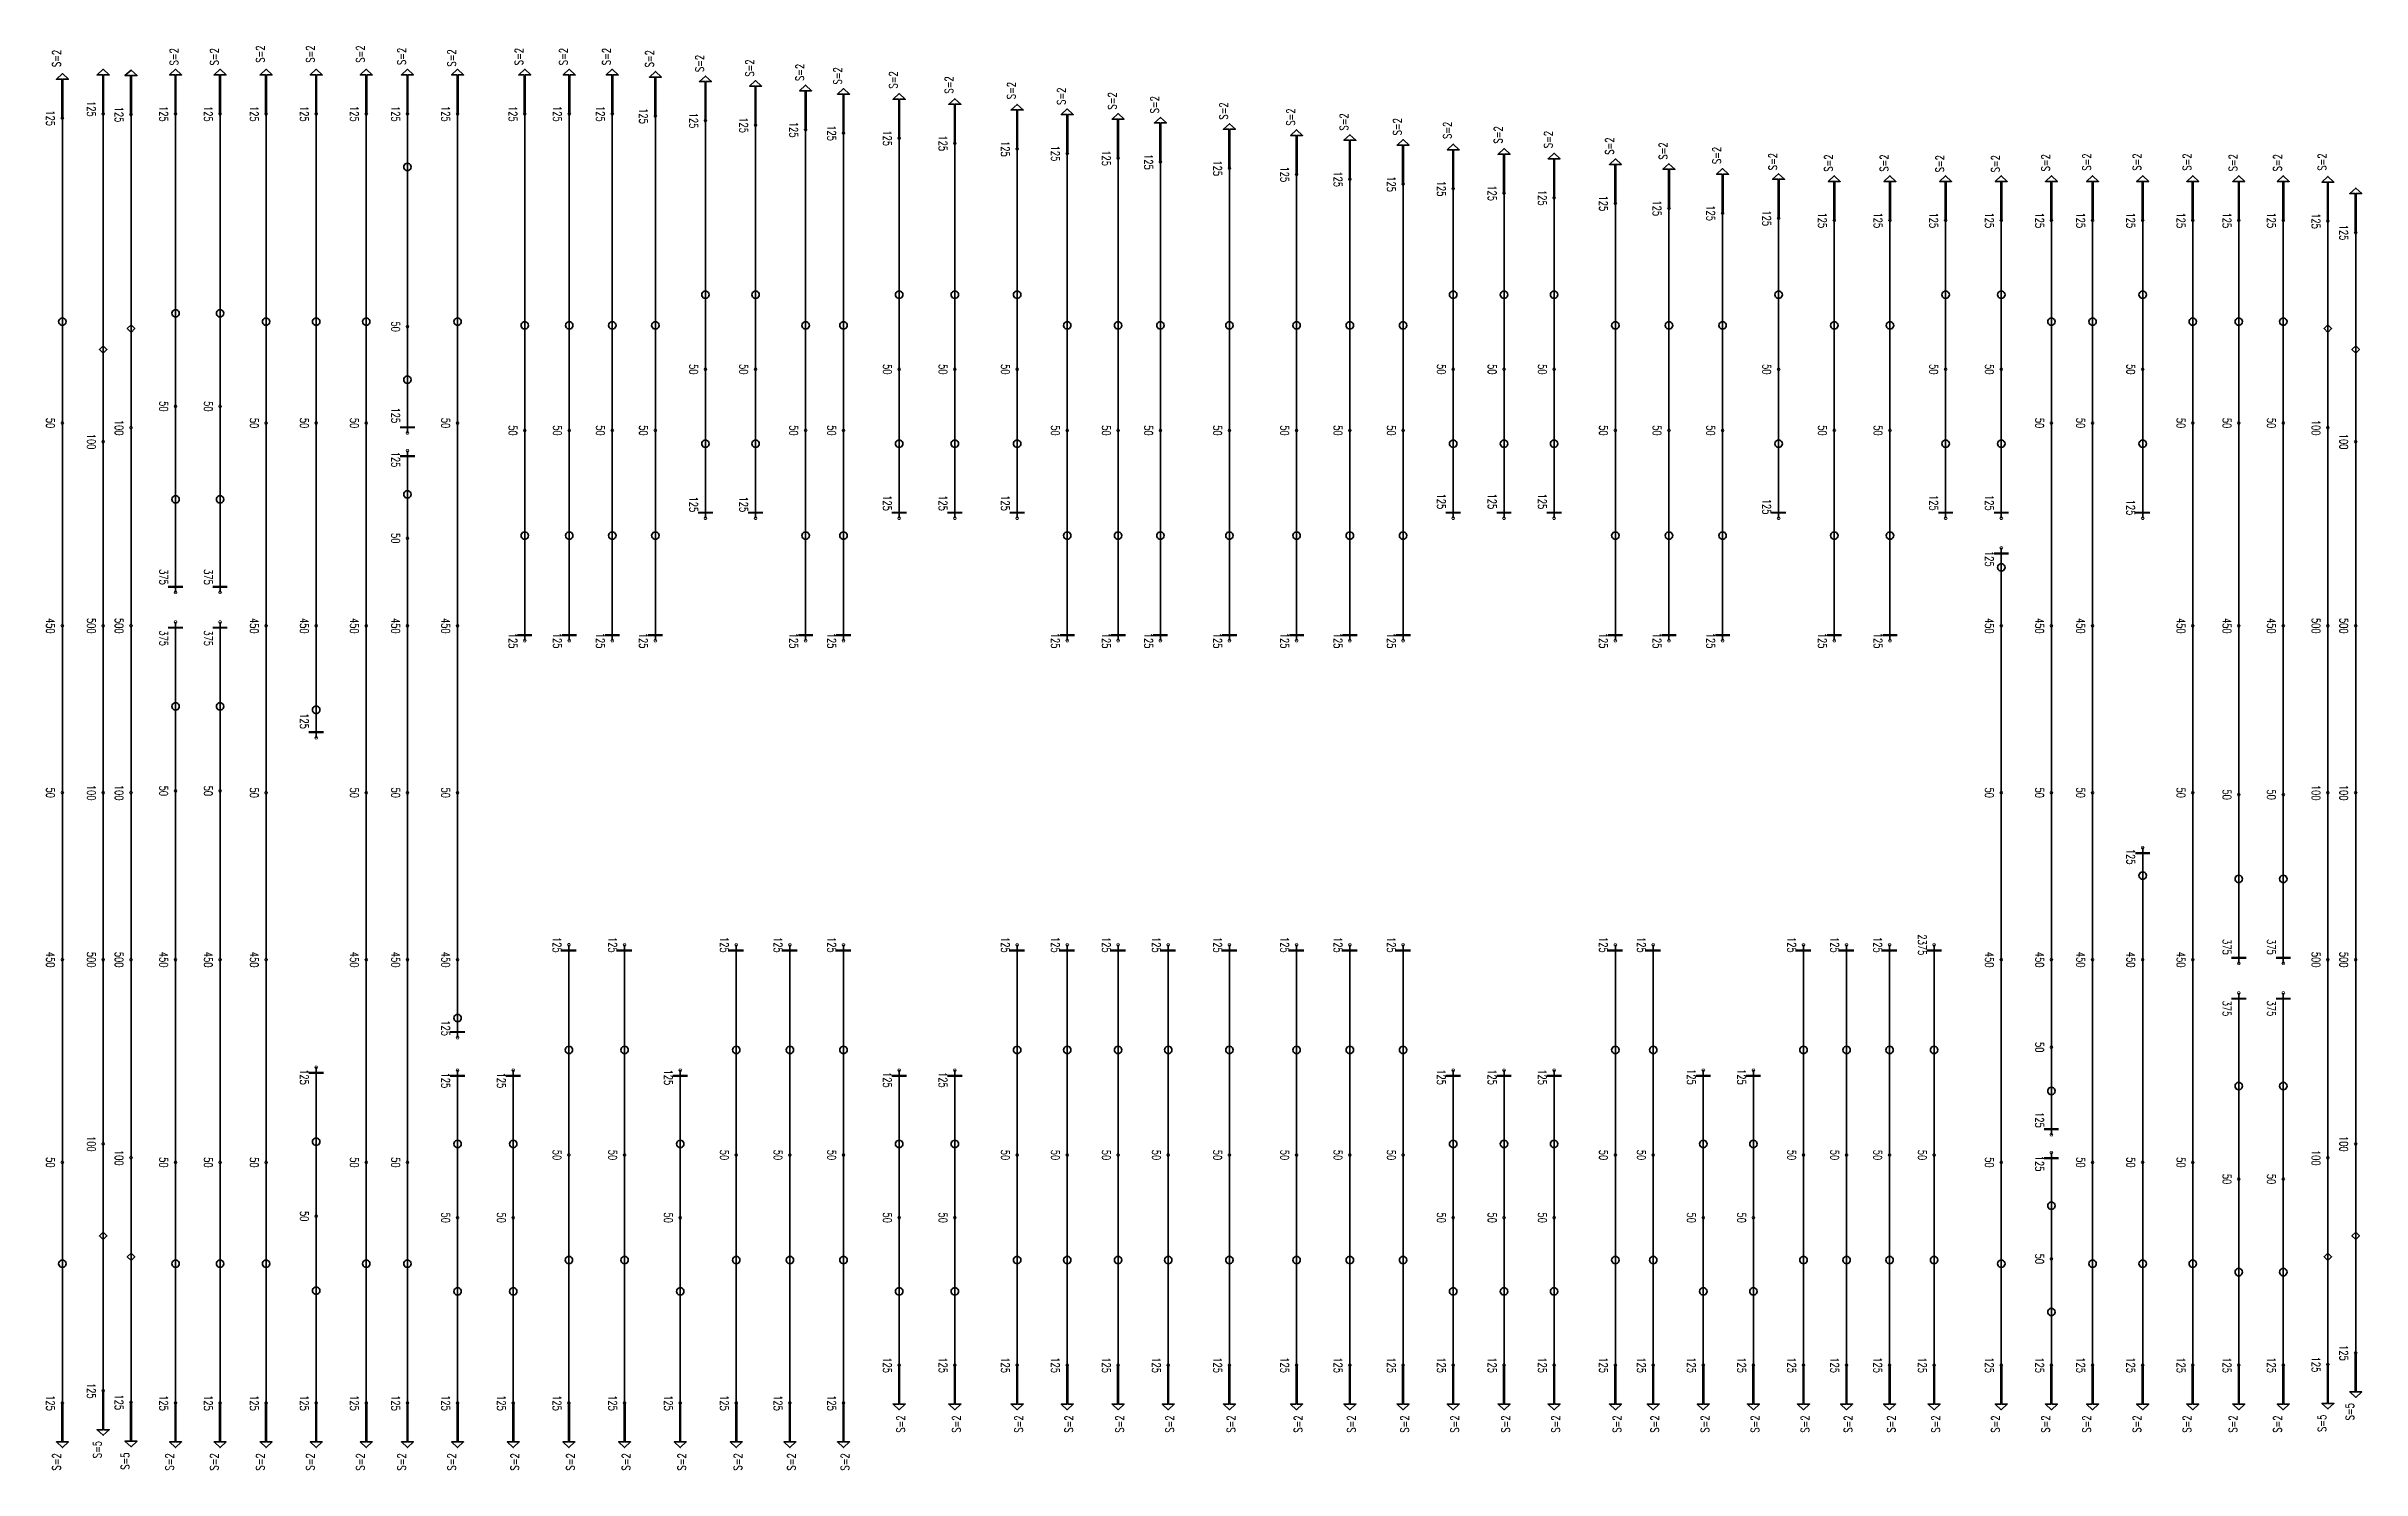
# Model space of a CAD drawing. Header units: millimetres. Extents: x 128150 to 589785, y -24154 to 43820.
# Drawn here: x 507718 to 570112, y 5452 to 43820 of the extents above; entities that cross this region are included whole.
import ezdxf

# ---------------------------------------------------------------- set-up
doc = ezdxf.new("R2010")
doc.units = ezdxf.units.MM
doc.layers.add('Current_plane_Column', color=7, linetype='Continuous', true_color=0x4b00ff)
doc.layers.add('NDC_S-ANNO', color=7, linetype='Continuous', lineweight=20)
doc.layers.add('NDC_S-TENDON', color=6, linetype='Continuous', lineweight=35)
doc.styles.add('NDC_ANNO', font='', dxfattribs={"width": 0.8})
doc.styles.get('NDC_ANNO').set_extended_font_data('Dotum')

# ---------------------------------------------------------------- blocks, each defined once
blk = doc.blocks.new('TDY')
at = {"layer": 'NDC_S-TENDON', "linetype": 'Continuous'}
for points, elevation in [([(512, 32500), (512, 33550), (662, 33550), (500, 33700), (338, 33550), (488, 33550), (488, 32500)], 2875), ([(2462, 32500), (2462, 33550), (2612, 33550), (2450, 33700), (2288, 33550), (2438, 33550), (2438, 32500)], 2875), ([(3662, 32500), (3662, 33550), (3812, 33550), (3650, 33700), (3488, 33550), (3638, 33550), (3638, 32500)], 2875), ([(4902, 32500), (4902, 33550), (5052, 33550), (4890, 33700), (4728, 33550), (4878, 33550), (4878, 32500)], 2875), ([(6252, 32500), (6252, 33550), (6402, 33550), (6240, 33700), (6078, 33550), (6228, 33550), (6228, 32500)], 2875), ([(7602, 32500), (7602, 33550), (7752, 33550), (7590, 33700), (7428, 33550), (7578, 33550), (7578, 32500)], 2875), ([(8712, 32500), (8712, 33550), (8862, 33550), (8700, 33700), (8538, 33550), (8688, 33550), (8688, 32500)], 2875), ([(10062, 32500), (10062, 33550), (10212, 33550), (10050, 33700), (9888, 33550), (10038, 33550), (10038, 32500)], 2875), ([(11872, 32500), (11872, 33550), (12022, 33550), (11860, 33700), (11698, 33550), (11848, 33550), (11848, 32500)], 2875), ([(13072, 32500), (13072, 33550), (13222, 33550), (13060, 33700), (12898, 33550), (13048, 33550), (13048, 32500)], 2875), ([(14232, 32500), (14232, 33550), (14382, 33550), (14220, 33700), (14058, 33550), (14208, 33550), (14208, 32500)], 2875), ([(-588, 32383), (-588, 33433), (-438, 33433), (-600, 33583), (-762, 33433), (-612, 33433), (-612, 32383)], 55), ([(1262, 32481), (1262, 33531), (1412, 33531), (1250, 33681), (1088, 33531), (1238, 33531), (1238, 32481)], 2875), ([(15392, 32442), (15392, 33492), (15542, 33492), (15380, 33642), (15218, 33492), (15368, 33492), (15368, 32442)], 2875), ([(16742, 32319), (16742, 33369), (16892, 33369), (16730, 33519), (16568, 33369), (16718, 33369), (16718, 32319)], 2875), ([(18092, 32196), (18092, 33246), (18242, 33246), (18080, 33396), (17918, 33246), (18068, 33246), (18068, 32196)], 2875), ([(19442, 32073), (19442, 33123), (19592, 33123), (19430, 33273), (19268, 33123), (19418, 33123), (19418, 32073)], 2875), ([(20462, 31981), (20462, 33031), (20612, 33031), (20450, 33181), (20288, 33031), (20438, 33031), (20438, 31981)], 2875), ([(21962, 31844), (21962, 32894), (22112, 32894), (21950, 33044), (21788, 32894), (21938, 32894), (21938, 31844)], 2875), ([(23462, 31707), (23462, 32757), (23612, 32757), (23450, 32907), (23288, 32757), (23438, 32757), (23438, 31707)], 2875), ([(25142, 31554), (25142, 32604), (25292, 32604), (25130, 32754), (24968, 32604), (25118, 32604), (25118, 31554)], 2875), ([(26492, 31431), (26492, 32481), (26642, 32481), (26480, 32631), (26318, 32481), (26468, 32481), (26468, 31431)], 2875), ([(27862, 31307), (27862, 32357), (28012, 32357), (27850, 32507), (27688, 32357), (27838, 32357), (27838, 31307)], 2875), ([(29002, 31203), (29002, 32253), (29152, 32253), (28990, 32403), (28828, 32253), (28978, 32253), (28978, 31203)], 2875), ([(30862, 31033), (30862, 32083), (31012, 32083), (30850, 32233), (30688, 32083), (30838, 32083), (30838, 31033)], 2875), ([(32672, 30869), (32672, 31919), (32822, 31919), (32660, 32069), (32498, 31919), (32648, 31919), (32648, 30869)], 2875), ([(34107, 30738), (34107, 31788), (34257, 31788), (34095, 31938), (33933, 31788), (34083, 31788), (34083, 30738)], 2875), ([(35542, 30607), (35542, 31657), (35692, 31657), (35530, 31807), (35368, 31657), (35518, 31657), (35518, 30607)], 2875), ([(36892, 30484), (36892, 31534), (37042, 31534), (36880, 31684), (36718, 31534), (36868, 31534), (36868, 30484)], 2875), ([(38262, 30362), (38262, 31412), (38412, 31412), (38250, 31562), (38088, 31412), (38238, 31412), (38238, 30362)], 2875), ([(39612, 30237), (39612, 31287), (39762, 31287), (39600, 31437), (39438, 31287), (39588, 31287), (39588, 30237)], 2875), ([(41262, 30086), (41262, 31136), (41412, 31136), (41250, 31286), (41088, 31136), (41238, 31136), (41238, 30086)], 2875), ([(8700, 30968), (8731, 30972), (8759, 30987), (8781, 31009), (8795, 31037), (8800, 31068), (8795, 31098), (8781, 31126), (8759, 31148), (8731, 31163), (8700, 31168), (8669, 31163), (8641, 31148), (8619, 31126), (8605, 31098), (8600, 31068), (8605, 31037), (8619, 31009), (8641, 30987), (8669, 30972), (8700, 30968)], 2832), ([(42707, 29955), (42707, 31005), (42857, 31005), (42695, 31155), (42533, 31005), (42683, 31005), (42683, 29955)], 2875), ([(44152, 29823), (44152, 30873), (44302, 30873), (44140, 31023), (43978, 30873), (44128, 30873), (44128, 29823)], 2875), ([(45662, 29686), (45662, 30736), (45812, 30736), (45650, 30886), (45488, 30736), (45638, 30736), (45638, 29686)], 2875), ([(47162, 29630), (47162, 30680), (47312, 30680), (47150, 30830), (46988, 30680), (47138, 30680), (47138, 29630)], 2875), ([(48662, 29630), (48662, 30680), (48812, 30680), (48650, 30830), (48488, 30680), (48638, 30680), (48638, 29630)], 2875), ([(50162, 29630), (50162, 30680), (50312, 30680), (50150, 30830), (49988, 30680), (50138, 30680), (50138, 29630)], 2875), ([(51662, 29630), (51662, 30680), (51812, 30680), (51650, 30830), (51488, 30680), (51638, 30680), (51638, 29630)], 2875), ([(53012, 29630), (53012, 30680), (53162, 30680), (53000, 30830), (52838, 30680), (52988, 30680), (52988, 29630)], 2875), ([(54122, 29630), (54122, 30680), (54272, 30680), (54110, 30830), (53948, 30680), (54098, 30680), (54098, 29630)], 2875), ([(55472, 29630), (55472, 30680), (55622, 30680), (55460, 30830), (55298, 30680), (55448, 30680), (55448, 29630)], 2875), ([(56822, 29630), (56822, 30680), (56972, 30680), (56810, 30830), (56648, 30680), (56798, 30680), (56798, 29630)], 2875), ([(58062, 29630), (58062, 30680), (58212, 30680), (58050, 30830), (57888, 30680), (58038, 30680), (58038, 29630)], 2875), ([(59262, 29630), (59262, 30680), (59412, 30680), (59250, 30830), (59088, 30680), (59238, 30680), (59238, 29630)], 2875), ([(60462, 29611), (60462, 30661), (60612, 30661), (60450, 30811), (60288, 30661), (60438, 30661), (60438, 29611)], 2875), ([(61212, 29300), (61212, 30350), (61362, 30350), (61200, 30500), (61038, 30350), (61188, 30350), (61188, 29300)], 2875), ([(16730, 27523), (16761, 27527), (16789, 27542), (16811, 27564), (16825, 27592), (16830, 27623), (16825, 27653), (16811, 27681), (16789, 27703), (16761, 27718), (16730, 27723), (16699, 27718), (16671, 27703), (16649, 27681), (16635, 27653), (16630, 27623), (16635, 27592), (16649, 27564), (16671, 27542), (16699, 27527), (16730, 27523)], 2832), ([(18080, 27523), (18111, 27527), (18139, 27542), (18161, 27564), (18175, 27592), (18180, 27623), (18175, 27653), (18161, 27681), (18139, 27703), (18111, 27718), (18080, 27723), (18049, 27718), (18021, 27703), (17999, 27681), (17985, 27653), (17980, 27623), (17985, 27592), (17999, 27564), (18021, 27542), (18049, 27527), (18080, 27523)], 2832), ([(21950, 27523), (21981, 27527), (22009, 27542), (22031, 27564), (22045, 27592), (22050, 27623), (22045, 27653), (22031, 27681), (22009, 27703), (21981, 27718), (21950, 27723), (21919, 27718), (21891, 27703), (21869, 27681), (21855, 27653), (21850, 27623), (21855, 27592), (21869, 27564), (21891, 27542), (21919, 27527), (21950, 27523)], 2832), ([(23450, 27523), (23481, 27527), (23509, 27542), (23531, 27564), (23545, 27592), (23550, 27623), (23545, 27653), (23531, 27681), (23509, 27703), (23481, 27718), (23450, 27723), (23419, 27718), (23391, 27703), (23369, 27681), (23355, 27653), (23350, 27623), (23355, 27592), (23369, 27564), (23391, 27542), (23419, 27527), (23450, 27523)], 2832), ([(25130, 27523), (25160, 27527), (25188, 27542), (25210, 27564), (25225, 27592), (25230, 27623), (25225, 27653), (25210, 27681), (25188, 27703), (25160, 27718), (25130, 27723), (25099, 27718), (25071, 27703), (25049, 27681), (25034, 27653), (25030, 27623), (25034, 27592), (25049, 27564), (25071, 27542), (25099, 27527), (25130, 27523)], 2832), ([(36880, 27523), (36910, 27527), (36938, 27542), (36960, 27564), (36975, 27592), (36980, 27623), (36975, 27653), (36960, 27681), (36938, 27703), (36910, 27718), (36880, 27723), (36849, 27718), (36821, 27703), (36799, 27681), (36784, 27653), (36780, 27623), (36784, 27592), (36799, 27564), (36821, 27542), (36849, 27527), (36880, 27523)], 2832), ([(38250, 27523), (38281, 27527), (38309, 27542), (38331, 27564), (38345, 27592), (38350, 27623), (38345, 27653), (38331, 27681), (38309, 27703), (38281, 27718), (38250, 27723), (38219, 27718), (38191, 27703), (38169, 27681), (38155, 27653), (38150, 27623), (38155, 27592), (38169, 27564), (38191, 27542), (38219, 27527), (38250, 27523)], 2832), ([(39600, 27523), (39631, 27527), (39659, 27542), (39681, 27564), (39695, 27592), (39700, 27623), (39695, 27653), (39681, 27681), (39659, 27703), (39631, 27718), (39600, 27723), (39569, 27718), (39541, 27703), (39519, 27681), (39505, 27653), (39500, 27623), (39505, 27592), (39519, 27564), (39541, 27542), (39569, 27527), (39600, 27523)], 2832), ([(45650, 27523), (45681, 27527), (45709, 27542), (45731, 27564), (45745, 27592), (45750, 27623), (45745, 27653), (45731, 27681), (45709, 27703), (45681, 27718), (45650, 27723), (45619, 27718), (45591, 27703), (45569, 27681), (45555, 27653), (45550, 27623), (45555, 27592), (45569, 27564), (45591, 27542), (45619, 27527), (45650, 27523)], 2832), ([(50150, 27523), (50181, 27527), (50209, 27542), (50231, 27564), (50245, 27592), (50250, 27623), (50245, 27653), (50231, 27681), (50209, 27703), (50181, 27718), (50150, 27723), (50119, 27718), (50091, 27703), (50069, 27681), (50055, 27653), (50050, 27623), (50055, 27592), (50069, 27564), (50091, 27542), (50119, 27527), (50150, 27523)], 2832), ([(51650, 27523), (51681, 27527), (51709, 27542), (51731, 27564), (51745, 27592), (51750, 27623), (51745, 27653), (51731, 27681), (51709, 27703), (51681, 27718), (51650, 27723), (51619, 27718), (51591, 27703), (51569, 27681), (51555, 27653), (51550, 27623), (51555, 27592), (51569, 27564), (51591, 27542), (51619, 27527), (51650, 27523)], 2832), ([(55460, 27523), (55491, 27527), (55519, 27542), (55541, 27564), (55555, 27592), (55560, 27623), (55555, 27653), (55541, 27681), (55519, 27703), (55491, 27718), (55460, 27723), (55429, 27718), (55401, 27703), (55379, 27681), (55365, 27653), (55360, 27623), (55365, 27592), (55379, 27564), (55401, 27542), (55429, 27527), (55460, 27523)], 2832), ([(-600, 26798), (-569, 26802), (-541, 26817), (-519, 26839), (-505, 26867), (-500, 26898), (-505, 26928), (-519, 26956), (-541, 26978), (-569, 26993), (-600, 26998), (-631, 26993), (-659, 26978), (-681, 26956), (-695, 26928), (-700, 26898), (-695, 26867), (-681, 26839), (-659, 26817), (-631, 26802), (-600, 26798)], 12), ([(2450, 27023), (2481, 27027), (2509, 27042), (2531, 27064), (2545, 27092), (2550, 27123), (2545, 27153), (2531, 27181), (2509, 27203), (2481, 27218), (2450, 27223), (2419, 27218), (2391, 27203), (2369, 27181), (2355, 27153), (2350, 27123), (2355, 27092), (2369, 27064), (2391, 27042), (2419, 27027), (2450, 27023)], 2832), ([(3650, 27023), (3681, 27027), (3709, 27042), (3731, 27064), (3745, 27092), (3750, 27123), (3745, 27153), (3731, 27181), (3709, 27203), (3681, 27218), (3650, 27223), (3619, 27218), (3591, 27203), (3569, 27181), (3555, 27153), (3550, 27123), (3555, 27092), (3569, 27064), (3591, 27042), (3619, 27027), (3650, 27023)], 2832), ([(4890, 26798), (4921, 26802), (4949, 26817), (4971, 26839), (4985, 26867), (4990, 26898), (4985, 26928), (4971, 26956), (4949, 26978), (4921, 26993), (4890, 26998), (4859, 26993), (4831, 26978), (4809, 26956), (4795, 26928), (4790, 26898), (4795, 26867), (4809, 26839), (4831, 26817), (4859, 26802), (4890, 26798)], 2832), ([(6240, 26798), (6271, 26802), (6299, 26817), (6321, 26839), (6335, 26867), (6340, 26898), (6335, 26928), (6321, 26956), (6299, 26978), (6271, 26993), (6240, 26998), (6209, 26993), (6181, 26978), (6159, 26956), (6145, 26928), (6140, 26898), (6145, 26867), (6159, 26839), (6181, 26817), (6209, 26802), (6240, 26798)], 2832), ([(7590, 26798), (7621, 26802), (7649, 26817), (7671, 26839), (7685, 26867), (7690, 26898), (7685, 26928), (7671, 26956), (7649, 26978), (7621, 26993), (7590, 26998), (7559, 26993), (7531, 26978), (7509, 26956), (7495, 26928), (7490, 26898), (7495, 26867), (7509, 26839), (7531, 26817), (7559, 26802), (7590, 26798)], 2832), ([(10050, 26798), (10081, 26802), (10109, 26817), (10131, 26839), (10145, 26867), (10150, 26898), (10145, 26928), (10131, 26956), (10109, 26978), (10081, 26993), (10050, 26998), (10019, 26993), (9991, 26978), (9969, 26956), (9955, 26928), (9950, 26898), (9955, 26867), (9969, 26839), (9991, 26817), (10019, 26802), (10050, 26798)], 2832), ([(11860, 26698), (11891, 26702), (11919, 26717), (11941, 26739), (11955, 26767), (11960, 26798), (11955, 26828), (11941, 26856), (11919, 26878), (11891, 26893), (11860, 26898), (11829, 26893), (11801, 26878), (11779, 26856), (11765, 26828), (11760, 26798), (11765, 26767), (11779, 26739), (11801, 26717), (11829, 26702), (11860, 26698)], 2832), ([(13060, 26698), (13091, 26702), (13119, 26717), (13141, 26739), (13155, 26767), (13160, 26798), (13155, 26828), (13141, 26856), (13119, 26878), (13091, 26893), (13060, 26898), (13029, 26893), (13001, 26878), (12979, 26856), (12965, 26828), (12960, 26798), (12965, 26767), (12979, 26739), (13001, 26717), (13029, 26702), (13060, 26698)], 2832), ([(14220, 26698), (14251, 26702), (14279, 26717), (14301, 26739), (14315, 26767), (14320, 26798), (14315, 26828), (14301, 26856), (14279, 26878), (14251, 26893), (14220, 26898), (14189, 26893), (14161, 26878), (14139, 26856), (14125, 26828), (14120, 26798), (14125, 26767), (14139, 26739), (14161, 26717), (14189, 26702), (14220, 26698)], 2832), ([(15380, 26698), (15411, 26702), (15439, 26717), (15461, 26739), (15475, 26767), (15480, 26798), (15475, 26828), (15461, 26856), (15439, 26878), (15411, 26893), (15380, 26898), (15349, 26893), (15321, 26878), (15299, 26856), (15285, 26828), (15280, 26798), (15285, 26767), (15299, 26739), (15321, 26717), (15349, 26702), (15380, 26698)], 2832), ([(19430, 26698), (19461, 26702), (19489, 26717), (19511, 26739), (19525, 26767), (19530, 26798), (19525, 26828), (19511, 26856), (19489, 26878), (19461, 26893), (19430, 26898), (19399, 26893), (19371, 26878), (19349, 26856), (19335, 26828), (19330, 26798), (19335, 26767), (19349, 26739), (19371, 26717), (19399, 26702), (19430, 26698)], 2832), ([(20450, 26698), (20481, 26702), (20509, 26717), (20531, 26739), (20545, 26767), (20550, 26798), (20545, 26828), (20531, 26856), (20509, 26878), (20481, 26893), (20450, 26898), (20419, 26893), (20391, 26878), (20369, 26856), (20355, 26828), (20350, 26798), (20355, 26767), (20369, 26739), (20391, 26717), (20419, 26702), (20450, 26698)], 2832), ([(26480, 26698), (26510, 26702), (26538, 26717), (26560, 26739), (26575, 26767), (26580, 26798), (26575, 26828), (26560, 26856), (26538, 26878), (26510, 26893), (26480, 26898), (26449, 26893), (26421, 26878), (26399, 26856), (26384, 26828), (26380, 26798), (26384, 26767), (26399, 26739), (26421, 26717), (26449, 26702), (26480, 26698)], 2832), ([(27850, 26698), (27881, 26702), (27909, 26717), (27931, 26739), (27945, 26767), (27950, 26798), (27945, 26828), (27931, 26856), (27909, 26878), (27881, 26893), (27850, 26898), (27819, 26893), (27791, 26878), (27769, 26856), (27755, 26828), (27750, 26798), (27755, 26767), (27769, 26739), (27791, 26717), (27819, 26702), (27850, 26698)], 2832), ([(28990, 26698), (29021, 26702), (29049, 26717), (29071, 26739), (29085, 26767), (29090, 26798), (29085, 26828), (29071, 26856), (29049, 26878), (29021, 26893), (28990, 26898), (28959, 26893), (28931, 26878), (28909, 26856), (28895, 26828), (28890, 26798), (28895, 26767), (28909, 26739), (28931, 26717), (28959, 26702), (28990, 26698)], 2832), ([(30850, 26698), (30881, 26702), (30909, 26717), (30931, 26739), (30945, 26767), (30950, 26798), (30945, 26828), (30931, 26856), (30909, 26878), (30881, 26893), (30850, 26898), (30819, 26893), (30791, 26878), (30769, 26856), (30755, 26828), (30750, 26798), (30755, 26767), (30769, 26739), (30791, 26717), (30819, 26702), (30850, 26698)], 2832), ([(32660, 26698), (32691, 26702), (32719, 26717), (32741, 26739), (32755, 26767), (32760, 26798), (32755, 26828), (32741, 26856), (32719, 26878), (32691, 26893), (32660, 26898), (32629, 26893), (32601, 26878), (32579, 26856), (32565, 26828), (32560, 26798), (32565, 26767), (32579, 26739), (32601, 26717), (32629, 26702), (32660, 26698)], 2832), ([(34095, 26698), (34126, 26702), (34154, 26717), (34176, 26739), (34190, 26767), (34195, 26798), (34190, 26828), (34176, 26856), (34154, 26878), (34126, 26893), (34095, 26898), (34064, 26893), (34036, 26878), (34014, 26856), (34000, 26828), (33995, 26798), (34000, 26767), (34014, 26739), (34036, 26717), (34064, 26702), (34095, 26698)], 2832), ([(35530, 26698), (35560, 26702), (35588, 26717), (35610, 26739), (35625, 26767), (35630, 26798), (35625, 26828), (35610, 26856), (35588, 26878), (35560, 26893), (35530, 26898), (35499, 26893), (35471, 26878), (35449, 26856), (35434, 26828), (35430, 26798), (35434, 26767), (35449, 26739), (35471, 26717), (35499, 26702), (35530, 26698)], 2832), ([(41250, 26698), (41281, 26702), (41309, 26717), (41331, 26739), (41345, 26767), (41350, 26798), (41345, 26828), (41331, 26856), (41309, 26878), (41281, 26893), (41250, 26898), (41219, 26893), (41191, 26878), (41169, 26856), (41155, 26828), (41150, 26798), (41155, 26767), (41169, 26739), (41191, 26717), (41219, 26702), (41250, 26698)], 2832), ([(42695, 26698), (42726, 26702), (42754, 26717), (42776, 26739), (42790, 26767), (42795, 26798), (42790, 26828), (42776, 26856), (42754, 26878), (42726, 26893), (42695, 26898), (42664, 26893), (42636, 26878), (42614, 26856), (42600, 26828), (42595, 26798), (42600, 26767), (42614, 26739), (42636, 26717), (42664, 26702), (42695, 26698)], 2832), ([(44140, 26698), (44171, 26702), (44199, 26717), (44221, 26739), (44235, 26767), (44240, 26798), (44235, 26828), (44221, 26856), (44199, 26878), (44171, 26893), (44140, 26898), (44109, 26893), (44081, 26878), (44059, 26856), (44045, 26828), (44040, 26798), (44045, 26767), (44059, 26739), (44081, 26717), (44109, 26702), (44140, 26698)], 2832), ([(47150, 26698), (47181, 26702), (47209, 26717), (47231, 26739), (47245, 26767), (47250, 26798), (47245, 26828), (47231, 26856), (47209, 26878), (47181, 26893), (47150, 26898), (47119, 26893), (47091, 26878), (47069, 26856), (47055, 26828), (47050, 26798), (47055, 26767), (47069, 26739), (47091, 26717), (47119, 26702), (47150, 26698)], 2832), ([(48650, 26698), (48681, 26702), (48709, 26717), (48731, 26739), (48745, 26767), (48750, 26798), (48745, 26828), (48731, 26856), (48709, 26878), (48681, 26893), (48650, 26898), (48619, 26893), (48591, 26878), (48569, 26856), (48555, 26828), (48550, 26798), (48555, 26767), (48569, 26739), (48591, 26717), (48619, 26702), (48650, 26698)], 2832), ([(53000, 26798), (53031, 26802), (53059, 26817), (53081, 26839), (53095, 26867), (53100, 26898), (53095, 26928), (53081, 26956), (53059, 26978), (53031, 26993), (53000, 26998), (52969, 26993), (52941, 26978), (52919, 26956), (52905, 26928), (52900, 26898), (52905, 26867), (52919, 26839), (52941, 26817), (52969, 26802), (53000, 26798)], 2832), ([(54110, 26798), (54141, 26802), (54169, 26817), (54191, 26839), (54205, 26867), (54210, 26898), (54205, 26928), (54191, 26956), (54169, 26978), (54141, 26993), (54110, 26998), (54079, 26993), (54051, 26978), (54029, 26956), (54015, 26928), (54010, 26898), (54015, 26867), (54029, 26839), (54051, 26817), (54079, 26802), (54110, 26798)], 2832), ([(56810, 26798), (56841, 26802), (56869, 26817), (56891, 26839), (56905, 26867), (56910, 26898), (56905, 26928), (56891, 26956), (56869, 26978), (56841, 26993), (56810, 26998), (56779, 26993), (56751, 26978), (56729, 26956), (56715, 26928), (56710, 26898), (56715, 26867), (56729, 26839), (56751, 26817), (56779, 26802), (56810, 26798)], 2832), ([(58050, 26798), (58081, 26802), (58109, 26817), (58131, 26839), (58145, 26867), (58150, 26898), (58145, 26928), (58131, 26956), (58109, 26978), (58081, 26993), (58050, 26998), (58019, 26993), (57991, 26978), (57969, 26956), (57955, 26928), (57950, 26898), (57955, 26867), (57969, 26839), (57991, 26817), (58019, 26802), (58050, 26798)], 2832), ([(59250, 26798), (59281, 26802), (59309, 26817), (59331, 26839), (59345, 26867), (59350, 26898), (59345, 26928), (59331, 26956), (59309, 26978), (59281, 26993), (59250, 26998), (59219, 26993), (59191, 26978), (59169, 26956), (59155, 26928), (59150, 26898), (59155, 26867), (59169, 26839), (59191, 26817), (59219, 26802), (59250, 26798)], 2832), ([(500, 26048), (600, 26148), (500, 26248), (400, 26148), (500, 26048)], 2659), ([(1250, 26610), (1350, 26710), (1250, 26810), (1150, 26710), (1250, 26610)], 2663), ([(60450, 26610), (60550, 26710), (60450, 26810), (60350, 26710), (60450, 26610)], 2663), ([(61200, 26048), (61300, 26148), (61200, 26248), (61100, 26148), (61200, 26048)], 2659), ([(8700, 25233), (8731, 25237), (8759, 25252), (8781, 25274), (8795, 25302), (8800, 25333), (8795, 25363), (8781, 25391), (8759, 25413), (8731, 25428), (8700, 25433), (8669, 25428), (8641, 25413), (8619, 25391), (8605, 25363), (8600, 25333), (8605, 25302), (8619, 25274), (8641, 25252), (8669, 25237), (8700, 25233)], 2832), ([(16730, 23508), (16761, 23512), (16789, 23527), (16811, 23549), (16825, 23577), (16830, 23608), (16825, 23638), (16811, 23666), (16789, 23688), (16761, 23703), (16730, 23708), (16699, 23703), (16671, 23688), (16649, 23666), (16635, 23638), (16630, 23608), (16635, 23577), (16649, 23549), (16671, 23527), (16699, 23512), (16730, 23508)], 2832), ([(18080, 23508), (18111, 23512), (18139, 23527), (18161, 23549), (18175, 23577), (18180, 23608), (18175, 23638), (18161, 23666), (18139, 23688), (18111, 23703), (18080, 23708), (18049, 23703), (18021, 23688), (17999, 23666), (17985, 23638), (17980, 23608), (17985, 23577), (17999, 23549), (18021, 23527), (18049, 23512), (18080, 23508)], 2832), ([(21950, 23508), (21981, 23512), (22009, 23527), (22031, 23549), (22045, 23577), (22050, 23608), (22045, 23638), (22031, 23666), (22009, 23688), (21981, 23703), (21950, 23708), (21919, 23703), (21891, 23688), (21869, 23666), (21855, 23638), (21850, 23608), (21855, 23577), (21869, 23549), (21891, 23527), (21919, 23512), (21950, 23508)], 2832), ([(23450, 23508), (23481, 23512), (23509, 23527), (23531, 23549), (23545, 23577), (23550, 23608), (23545, 23638), (23531, 23666), (23509, 23688), (23481, 23703), (23450, 23708), (23419, 23703), (23391, 23688), (23369, 23666), (23355, 23638), (23350, 23608), (23355, 23577), (23369, 23549), (23391, 23527), (23419, 23512), (23450, 23508)], 2832), ([(25130, 23508), (25160, 23512), (25188, 23527), (25210, 23549), (25225, 23577), (25230, 23608), (25225, 23638), (25210, 23666), (25188, 23688), (25160, 23703), (25130, 23708), (25099, 23703), (25071, 23688), (25049, 23666), (25034, 23638), (25030, 23608), (25034, 23577), (25049, 23549), (25071, 23527), (25099, 23512), (25130, 23508)], 2832), ([(36880, 23508), (36910, 23512), (36938, 23527), (36960, 23549), (36975, 23577), (36980, 23608), (36975, 23638), (36960, 23666), (36938, 23688), (36910, 23703), (36880, 23708), (36849, 23703), (36821, 23688), (36799, 23666), (36784, 23638), (36780, 23608), (36784, 23577), (36799, 23549), (36821, 23527), (36849, 23512), (36880, 23508)], 2832), ([(38250, 23508), (38281, 23512), (38309, 23527), (38331, 23549), (38345, 23577), (38350, 23608), (38345, 23638), (38331, 23666), (38309, 23688), (38281, 23703), (38250, 23708), (38219, 23703), (38191, 23688), (38169, 23666), (38155, 23638), (38150, 23608), (38155, 23577), (38169, 23549), (38191, 23527), (38219, 23512), (38250, 23508)], 2832), ([(39600, 23508), (39631, 23512), (39659, 23527), (39681, 23549), (39695, 23577), (39700, 23608), (39695, 23638), (39681, 23666), (39659, 23688), (39631, 23703), (39600, 23708), (39569, 23703), (39541, 23688), (39519, 23666), (39505, 23638), (39500, 23608), (39505, 23577), (39519, 23549), (39541, 23527), (39569, 23512), (39600, 23508)], 2832), ([(45650, 23508), (45681, 23512), (45709, 23527), (45731, 23549), (45745, 23577), (45750, 23608), (45745, 23638), (45731, 23666), (45709, 23688), (45681, 23703), (45650, 23708), (45619, 23703), (45591, 23688), (45569, 23666), (45555, 23638), (45550, 23608), (45555, 23577), (45569, 23549), (45591, 23527), (45619, 23512), (45650, 23508)], 2832), ([(50150, 23508), (50181, 23512), (50209, 23527), (50231, 23549), (50245, 23577), (50250, 23608), (50245, 23638), (50231, 23666), (50209, 23688), (50181, 23703), (50150, 23708), (50119, 23703), (50091, 23688), (50069, 23666), (50055, 23638), (50050, 23608), (50055, 23577), (50069, 23549), (50091, 23527), (50119, 23512), (50150, 23508)], 2832), ([(51650, 23508), (51681, 23512), (51709, 23527), (51731, 23549), (51745, 23577), (51750, 23608), (51745, 23638), (51731, 23666), (51709, 23688), (51681, 23703), (51650, 23708), (51619, 23703), (51591, 23688), (51569, 23666), (51555, 23638), (51550, 23608), (51555, 23577), (51569, 23549), (51591, 23527), (51619, 23512), (51650, 23508)], 2832), ([(55460, 23508), (55491, 23512), (55519, 23527), (55541, 23549), (55555, 23577), (55560, 23608), (55555, 23638), (55541, 23666), (55519, 23688), (55491, 23703), (55460, 23708), (55429, 23703), (55401, 23688), (55379, 23666), (55365, 23638), (55360, 23608), (55365, 23577), (55379, 23549), (55401, 23527), (55429, 23512), (55460, 23508)], 2832), ([(2450, 22008), (2481, 22012), (2509, 22027), (2531, 22049), (2545, 22077), (2550, 22108), (2545, 22138), (2531, 22166), (2509, 22188), (2481, 22203), (2450, 22208), (2419, 22203), (2391, 22188), (2369, 22166), (2355, 22138), (2350, 22108), (2355, 22077), (2369, 22049), (2391, 22027), (2419, 22012), (2450, 22008)], 2832), ([(3650, 22008), (3681, 22012), (3709, 22027), (3731, 22049), (3745, 22077), (3750, 22108), (3745, 22138), (3731, 22166), (3709, 22188), (3681, 22203), (3650, 22208), (3619, 22203), (3591, 22188), (3569, 22166), (3555, 22138), (3550, 22108), (3555, 22077), (3569, 22049), (3591, 22027), (3619, 22012), (3650, 22008)], 2832), ([(8700, 22140), (8731, 22145), (8759, 22159), (8781, 22181), (8795, 22209), (8800, 22240), (8795, 22271), (8781, 22299), (8759, 22321), (8731, 22335), (8700, 22340), (8669, 22335), (8641, 22321), (8619, 22299), (8605, 22271), (8600, 22240), (8605, 22209), (8619, 22181), (8641, 22159), (8669, 22145), (8700, 22140)], 2832), ([(11860, 21033), (11891, 21037), (11919, 21052), (11941, 21074), (11955, 21102), (11960, 21133), (11955, 21163), (11941, 21191), (11919, 21213), (11891, 21228), (11860, 21233), (11829, 21228), (11801, 21213), (11779, 21191), (11765, 21163), (11760, 21133), (11765, 21102), (11779, 21074), (11801, 21052), (11829, 21037), (11860, 21033)], 2832), ([(13060, 21033), (13091, 21037), (13119, 21052), (13141, 21074), (13155, 21102), (13160, 21133), (13155, 21163), (13141, 21191), (13119, 21213), (13091, 21228), (13060, 21233), (13029, 21228), (13001, 21213), (12979, 21191), (12965, 21163), (12960, 21133), (12965, 21102), (12979, 21074), (13001, 21052), (13029, 21037), (13060, 21033)], 2832), ([(14220, 21033), (14251, 21037), (14279, 21052), (14301, 21074), (14315, 21102), (14320, 21133), (14315, 21163), (14301, 21191), (14279, 21213), (14251, 21228), (14220, 21233), (14189, 21228), (14161, 21213), (14139, 21191), (14125, 21163), (14120, 21133), (14125, 21102), (14139, 21074), (14161, 21052), (14189, 21037), (14220, 21033)], 2832), ([(15380, 21033), (15411, 21037), (15439, 21052), (15461, 21074), (15475, 21102), (15480, 21133), (15475, 21163), (15461, 21191), (15439, 21213), (15411, 21228), (15380, 21233), (15349, 21228), (15321, 21213), (15299, 21191), (15285, 21163), (15280, 21133), (15285, 21102), (15299, 21074), (15321, 21052), (15349, 21037), (15380, 21033)], 2832), ([(19430, 21033), (19461, 21037), (19489, 21052), (19511, 21074), (19525, 21102), (19530, 21133), (19525, 21163), (19511, 21191), (19489, 21213), (19461, 21228), (19430, 21233), (19399, 21228), (19371, 21213), (19349, 21191), (19335, 21163), (19330, 21133), (19335, 21102), (19349, 21074), (19371, 21052), (19399, 21037), (19430, 21033)], 2832), ([(20450, 21033), (20481, 21037), (20509, 21052), (20531, 21074), (20545, 21102), (20550, 21133), (20545, 21163), (20531, 21191), (20509, 21213), (20481, 21228), (20450, 21233), (20419, 21228), (20391, 21213), (20369, 21191), (20355, 21163), (20350, 21133), (20355, 21102), (20369, 21074), (20391, 21052), (20419, 21037), (20450, 21033)], 2832), ([(26480, 21033), (26510, 21037), (26538, 21052), (26560, 21074), (26575, 21102), (26580, 21133), (26575, 21163), (26560, 21191), (26538, 21213), (26510, 21228), (26480, 21233), (26449, 21228), (26421, 21213), (26399, 21191), (26384, 21163), (26380, 21133), (26384, 21102), (26399, 21074), (26421, 21052), (26449, 21037), (26480, 21033)], 2832), ([(27850, 21033), (27881, 21037), (27909, 21052), (27931, 21074), (27945, 21102), (27950, 21133), (27945, 21163), (27931, 21191), (27909, 21213), (27881, 21228), (27850, 21233), (27819, 21228), (27791, 21213), (27769, 21191), (27755, 21163), (27750, 21133), (27755, 21102), (27769, 21074), (27791, 21052), (27819, 21037), (27850, 21033)], 2832), ([(28990, 21033), (29021, 21037), (29049, 21052), (29071, 21074), (29085, 21102), (29090, 21133), (29085, 21163), (29071, 21191), (29049, 21213), (29021, 21228), (28990, 21233), (28959, 21228), (28931, 21213), (28909, 21191), (28895, 21163), (28890, 21133), (28895, 21102), (28909, 21074), (28931, 21052), (28959, 21037), (28990, 21033)], 2832), ([(30850, 21033), (30881, 21037), (30909, 21052), (30931, 21074), (30945, 21102), (30950, 21133), (30945, 21163), (30931, 21191), (30909, 21213), (30881, 21228), (30850, 21233), (30819, 21228), (30791, 21213), (30769, 21191), (30755, 21163), (30750, 21133), (30755, 21102), (30769, 21074), (30791, 21052), (30819, 21037), (30850, 21033)], 2832), ([(32660, 21033), (32691, 21037), (32719, 21052), (32741, 21074), (32755, 21102), (32760, 21133), (32755, 21163), (32741, 21191), (32719, 21213), (32691, 21228), (32660, 21233), (32629, 21228), (32601, 21213), (32579, 21191), (32565, 21163), (32560, 21133), (32565, 21102), (32579, 21074), (32601, 21052), (32629, 21037), (32660, 21033)], 2832), ([(34095, 21033), (34126, 21037), (34154, 21052), (34176, 21074), (34190, 21102), (34195, 21133), (34190, 21163), (34176, 21191), (34154, 21213), (34126, 21228), (34095, 21233), (34064, 21228), (34036, 21213), (34014, 21191), (34000, 21163), (33995, 21133), (34000, 21102), (34014, 21074), (34036, 21052), (34064, 21037), (34095, 21033)], 2832), ([(35530, 21033), (35560, 21037), (35588, 21052), (35610, 21074), (35625, 21102), (35630, 21133), (35625, 21163), (35610, 21191), (35588, 21213), (35560, 21228), (35530, 21233), (35499, 21228), (35471, 21213), (35449, 21191), (35434, 21163), (35430, 21133), (35434, 21102), (35449, 21074), (35471, 21052), (35499, 21037), (35530, 21033)], 2832), ([(41250, 21033), (41281, 21037), (41309, 21052), (41331, 21074), (41345, 21102), (41350, 21133), (41345, 21163), (41331, 21191), (41309, 21213), (41281, 21228), (41250, 21233), (41219, 21228), (41191, 21213), (41169, 21191), (41155, 21163), (41150, 21133), (41155, 21102), (41169, 21074), (41191, 21052), (41219, 21037), (41250, 21033)], 2832), ([(42695, 21033), (42726, 21037), (42754, 21052), (42776, 21074), (42790, 21102), (42795, 21133), (42790, 21163), (42776, 21191), (42754, 21213), (42726, 21228), (42695, 21233), (42664, 21228), (42636, 21213), (42614, 21191), (42600, 21163), (42595, 21133), (42600, 21102), (42614, 21074), (42636, 21052), (42664, 21037), (42695, 21033)], 2832), ([(44140, 21033), (44171, 21037), (44199, 21052), (44221, 21074), (44235, 21102), (44240, 21133), (44235, 21163), (44221, 21191), (44199, 21213), (44171, 21228), (44140, 21233), (44109, 21228), (44081, 21213), (44059, 21191), (44045, 21163), (44040, 21133), (44045, 21102), (44059, 21074), (44081, 21052), (44109, 21037), (44140, 21033)], 2832), ([(47150, 21033), (47181, 21037), (47209, 21052), (47231, 21074), (47245, 21102), (47250, 21133), (47245, 21163), (47231, 21191), (47209, 21213), (47181, 21228), (47150, 21233), (47119, 21228), (47091, 21213), (47069, 21191), (47055, 21163), (47050, 21133), (47055, 21102), (47069, 21074), (47091, 21052), (47119, 21037), (47150, 21033)], 2832), ([(48650, 21033), (48681, 21037), (48709, 21052), (48731, 21074), (48745, 21102), (48750, 21133), (48745, 21163), (48731, 21191), (48709, 21213), (48681, 21228), (48650, 21233), (48619, 21228), (48591, 21213), (48569, 21191), (48555, 21163), (48550, 21133), (48555, 21102), (48569, 21074), (48591, 21052), (48619, 21037), (48650, 21033)], 2832), ([(51650, 20175), (51681, 20180), (51709, 20194), (51731, 20216), (51745, 20244), (51750, 20275), (51745, 20306), (51731, 20334), (51709, 20356), (51681, 20370), (51650, 20375), (51619, 20370), (51591, 20356), (51569, 20334), (51555, 20306), (51550, 20275), (51555, 20244), (51569, 20216), (51591, 20194), (51619, 20180), (51650, 20175)], 2908), ([(2450, 16425), (2481, 16430), (2509, 16444), (2531, 16466), (2545, 16494), (2550, 16525), (2545, 16556), (2531, 16584), (2509, 16606), (2481, 16620), (2450, 16625), (2419, 16620), (2391, 16606), (2369, 16584), (2355, 16556), (2350, 16525), (2355, 16494), (2369, 16466), (2391, 16444), (2419, 16430), (2450, 16425)], 2832), ([(3650, 16425), (3681, 16430), (3709, 16444), (3731, 16466), (3745, 16494), (3750, 16525), (3745, 16556), (3731, 16584), (3709, 16606), (3681, 16620), (3650, 16625), (3619, 16620), (3591, 16606), (3569, 16584), (3555, 16556), (3550, 16525), (3555, 16494), (3569, 16466), (3591, 16444), (3619, 16430), (3650, 16425)], 2832), ([(6240, 16335), (6271, 16340), (6299, 16354), (6321, 16376), (6335, 16404), (6340, 16435), (6335, 16466), (6321, 16494), (6299, 16516), (6271, 16530), (6240, 16535), (6209, 16530), (6181, 16516), (6159, 16494), (6145, 16466), (6140, 16435), (6145, 16404), (6159, 16376), (6181, 16354), (6209, 16340), (6240, 16335)], 2908), ([(55460, 11865), (55491, 11870), (55519, 11884), (55541, 11906), (55555, 11934), (55560, 11965), (55555, 11996), (55541, 12024), (55519, 12046), (55491, 12060), (55460, 12065), (55429, 12060), (55401, 12046), (55379, 12024), (55365, 11996), (55360, 11965), (55365, 11934), (55379, 11906), (55401, 11884), (55429, 11870), (55460, 11865)], 2908), ([(58050, 11775), (58081, 11780), (58109, 11794), (58131, 11816), (58145, 11844), (58150, 11875), (58145, 11906), (58131, 11934), (58109, 11956), (58081, 11970), (58050, 11975), (58019, 11970), (57991, 11956), (57969, 11934), (57955, 11906), (57950, 11875), (57955, 11844), (57969, 11816), (57991, 11794), (58019, 11780), (58050, 11775)], 2833), ([(59250, 11775), (59281, 11780), (59309, 11794), (59331, 11816), (59345, 11844), (59350, 11875), (59345, 11906), (59331, 11934), (59309, 11956), (59281, 11970), (59250, 11975), (59219, 11970), (59191, 11956), (59169, 11934), (59155, 11906), (59150, 11875), (59155, 11844), (59169, 11816), (59191, 11794), (59219, 11780), (59250, 11775)], 2833), ([(10050, 8025), (10081, 8030), (10109, 8044), (10131, 8066), (10145, 8094), (10150, 8125), (10145, 8156), (10131, 8184), (10109, 8206), (10081, 8220), (10050, 8225), (10019, 8220), (9991, 8206), (9969, 8184), (9955, 8156), (9950, 8125), (9955, 8094), (9969, 8066), (9991, 8044), (10019, 8030), (10050, 8025)], 2898), ([(13050, 7167), (13081, 7172), (13109, 7187), (13131, 7209), (13145, 7237), (13150, 7267), (13145, 7298), (13131, 7326), (13109, 7348), (13081, 7363), (13050, 7367), (13019, 7363), (12991, 7348), (12969, 7326), (12955, 7298), (12950, 7267), (12955, 7237), (12969, 7209), (12991, 7187), (13019, 7172), (13050, 7167)], 2832), ([(14550, 7167), (14581, 7172), (14609, 7186), (14631, 7208), (14645, 7236), (14650, 7267), (14645, 7298), (14631, 7326), (14609, 7348), (14581, 7362), (14550, 7367), (14519, 7362), (14491, 7348), (14469, 7326), (14455, 7298), (14450, 7267), (14455, 7236), (14469, 7208), (14491, 7186), (14519, 7172), (14550, 7167)], 2832), ([(17560, 7167), (17591, 7172), (17619, 7186), (17641, 7208), (17655, 7236), (17660, 7267), (17655, 7298), (17641, 7326), (17619, 7348), (17591, 7362), (17560, 7367), (17529, 7362), (17501, 7348), (17479, 7326), (17465, 7298), (17460, 7267), (17465, 7236), (17479, 7208), (17501, 7186), (17529, 7172), (17560, 7167)], 2832), ([(19005, 7167), (19036, 7172), (19064, 7186), (19086, 7208), (19100, 7236), (19105, 7267), (19100, 7298), (19086, 7326), (19064, 7348), (19036, 7362), (19005, 7367), (18974, 7362), (18946, 7348), (18924, 7326), (18910, 7298), (18905, 7267), (18910, 7236), (18924, 7208), (18946, 7186), (18974, 7172), (19005, 7167)], 2832), ([(20450, 7167), (20481, 7172), (20509, 7186), (20531, 7208), (20545, 7236), (20550, 7267), (20545, 7298), (20531, 7326), (20509, 7348), (20481, 7362), (20450, 7367), (20419, 7362), (20391, 7348), (20369, 7326), (20355, 7298), (20350, 7267), (20355, 7236), (20369, 7208), (20391, 7186), (20419, 7172), (20450, 7167)], 2832), ([(25130, 7167), (25160, 7172), (25188, 7186), (25210, 7208), (25225, 7236), (25230, 7267), (25225, 7298), (25210, 7326), (25188, 7348), (25160, 7362), (25130, 7367), (25099, 7362), (25071, 7348), (25049, 7326), (25034, 7298), (25030, 7267), (25034, 7236), (25049, 7208), (25071, 7186), (25099, 7172), (25130, 7167)], 2832), ([(26480, 7167), (26510, 7172), (26538, 7186), (26560, 7208), (26575, 7236), (26580, 7267), (26575, 7298), (26560, 7326), (26538, 7348), (26510, 7362), (26480, 7367), (26449, 7362), (26421, 7348), (26399, 7326), (26384, 7298), (26380, 7267), (26384, 7236), (26399, 7208), (26421, 7186), (26449, 7172), (26480, 7167)], 2832), ([(27850, 7167), (27881, 7172), (27909, 7186), (27931, 7208), (27945, 7236), (27950, 7267), (27945, 7298), (27931, 7326), (27909, 7348), (27881, 7362), (27850, 7367), (27819, 7362), (27791, 7348), (27769, 7326), (27755, 7298), (27750, 7267), (27755, 7236), (27769, 7208), (27791, 7186), (27819, 7172), (27850, 7167)], 2832), ([(29200, 7167), (29231, 7172), (29259, 7186), (29281, 7208), (29295, 7236), (29300, 7267), (29295, 7298), (29281, 7326), (29259, 7348), (29231, 7362), (29200, 7367), (29169, 7362), (29141, 7348), (29119, 7326), (29105, 7298), (29100, 7267), (29105, 7236), (29119, 7208), (29141, 7186), (29169, 7172), (29200, 7167)], 2832), ([(30850, 7167), (30881, 7172), (30909, 7186), (30931, 7208), (30945, 7236), (30950, 7267), (30945, 7298), (30931, 7326), (30909, 7348), (30881, 7362), (30850, 7367), (30819, 7362), (30791, 7348), (30769, 7326), (30755, 7298), (30750, 7267), (30755, 7236), (30769, 7208), (30791, 7186), (30819, 7172), (30850, 7167)], 2832), ([(32660, 7167), (32691, 7172), (32719, 7186), (32741, 7208), (32755, 7236), (32760, 7267), (32755, 7298), (32741, 7326), (32719, 7348), (32691, 7362), (32660, 7367), (32629, 7362), (32601, 7348), (32579, 7326), (32565, 7298), (32560, 7267), (32565, 7236), (32579, 7208), (32601, 7186), (32629, 7172), (32660, 7167)], 2832), ([(34095, 7167), (34126, 7172), (34154, 7186), (34176, 7208), (34190, 7236), (34195, 7267), (34190, 7298), (34176, 7326), (34154, 7348), (34126, 7362), (34095, 7367), (34064, 7362), (34036, 7348), (34014, 7326), (34000, 7298), (33995, 7267), (34000, 7236), (34014, 7208), (34036, 7186), (34064, 7172), (34095, 7167)], 2832), ([(35530, 7167), (35560, 7172), (35588, 7186), (35610, 7208), (35625, 7236), (35630, 7267), (35625, 7298), (35610, 7326), (35588, 7348), (35560, 7362), (35530, 7367), (35499, 7362), (35471, 7348), (35449, 7326), (35434, 7298), (35430, 7267), (35434, 7236), (35449, 7208), (35471, 7186), (35499, 7172), (35530, 7167)], 2832), ([(41250, 7167), (41281, 7172), (41309, 7186), (41331, 7208), (41345, 7236), (41350, 7267), (41345, 7298), (41331, 7326), (41309, 7348), (41281, 7362), (41250, 7367), (41219, 7362), (41191, 7348), (41169, 7326), (41155, 7298), (41150, 7267), (41155, 7236), (41169, 7208), (41191, 7186), (41219, 7172), (41250, 7167)], 2832), ([(42270, 7167), (42301, 7172), (42329, 7186), (42351, 7208), (42365, 7236), (42370, 7267), (42365, 7298), (42351, 7326), (42329, 7348), (42301, 7362), (42270, 7367), (42239, 7362), (42211, 7348), (42189, 7326), (42175, 7298), (42170, 7267), (42175, 7236), (42189, 7208), (42211, 7186), (42239, 7172), (42270, 7167)], 2832), ([(46320, 7167), (46351, 7172), (46379, 7186), (46401, 7208), (46415, 7236), (46420, 7267), (46415, 7298), (46401, 7326), (46379, 7348), (46351, 7362), (46320, 7367), (46289, 7362), (46261, 7348), (46239, 7326), (46225, 7298), (46220, 7267), (46225, 7236), (46239, 7208), (46261, 7186), (46289, 7172), (46320, 7167)], 2832), ([(47480, 7167), (47511, 7172), (47539, 7186), (47561, 7208), (47575, 7236), (47580, 7267), (47575, 7298), (47561, 7326), (47539, 7348), (47511, 7362), (47480, 7367), (47449, 7362), (47421, 7348), (47399, 7326), (47385, 7298), (47380, 7267), (47385, 7236), (47399, 7208), (47421, 7186), (47449, 7172), (47480, 7167)], 2832), ([(48640, 7167), (48671, 7172), (48699, 7186), (48721, 7208), (48735, 7236), (48740, 7267), (48735, 7298), (48721, 7326), (48699, 7348), (48671, 7362), (48640, 7367), (48609, 7362), (48581, 7348), (48559, 7326), (48545, 7298), (48540, 7267), (48545, 7236), (48559, 7208), (48581, 7186), (48609, 7172), (48640, 7167)], 2832), ([(49840, 7167), (49871, 7172), (49899, 7186), (49921, 7208), (49935, 7236), (49940, 7267), (49935, 7298), (49921, 7326), (49899, 7348), (49871, 7362), (49840, 7367), (49809, 7362), (49781, 7348), (49759, 7326), (49745, 7298), (49740, 7267), (49745, 7236), (49759, 7208), (49781, 7186), (49809, 7172), (49840, 7167)], 2832), ([(53000, 6060), (53031, 6065), (53059, 6079), (53081, 6101), (53095, 6129), (53100, 6160), (53095, 6191), (53081, 6219), (53059, 6241), (53031, 6255), (53000, 6260), (52969, 6255), (52941, 6241), (52919, 6219), (52905, 6191), (52900, 6160), (52905, 6129), (52919, 6101), (52941, 6079), (52969, 6065), (53000, 6060)], 2832), ([(58050, 6192), (58081, 6197), (58109, 6212), (58131, 6234), (58145, 6262), (58150, 6292), (58145, 6323), (58131, 6351), (58109, 6373), (58081, 6388), (58050, 6392), (58019, 6388), (57991, 6373), (57969, 6351), (57955, 6323), (57950, 6292), (57955, 6262), (57969, 6234), (57991, 6212), (58019, 6197), (58050, 6192)], 2832), ([(59250, 6192), (59281, 6197), (59309, 6212), (59331, 6234), (59345, 6262), (59350, 6292), (59345, 6323), (59331, 6351), (59309, 6373), (59281, 6388), (59250, 6392), (59219, 6388), (59191, 6373), (59169, 6351), (59155, 6323), (59150, 6292), (59155, 6262), (59169, 6234), (59191, 6212), (59219, 6197), (59250, 6192)], 2832), ([(6240, 4692), (6271, 4697), (6299, 4712), (6321, 4734), (6335, 4762), (6340, 4792), (6335, 4823), (6321, 4851), (6299, 4873), (6271, 4888), (6240, 4892), (6209, 4888), (6181, 4873), (6159, 4851), (6145, 4823), (6140, 4792), (6145, 4762), (6159, 4734), (6181, 4712), (6209, 4697), (6240, 4692)], 2833), ([(10050, 4632), (10081, 4637), (10109, 4652), (10131, 4674), (10145, 4702), (10150, 4732), (10145, 4763), (10131, 4791), (10109, 4813), (10081, 4828), (10050, 4832), (10019, 4828), (9991, 4813), (9969, 4791), (9955, 4763), (9950, 4732), (9955, 4702), (9969, 4674), (9991, 4652), (10019, 4637), (10050, 4632)], 2832), ([(11550, 4632), (11581, 4637), (11609, 4652), (11631, 4674), (11645, 4702), (11650, 4732), (11645, 4763), (11631, 4791), (11609, 4813), (11581, 4828), (11550, 4832), (11519, 4828), (11491, 4813), (11469, 4791), (11455, 4763), (11450, 4732), (11455, 4702), (11469, 4674), (11491, 4652), (11519, 4637), (11550, 4632)], 2832), ([(16050, 4632), (16081, 4637), (16109, 4652), (16131, 4674), (16145, 4702), (16150, 4732), (16145, 4763), (16131, 4791), (16109, 4813), (16081, 4828), (16050, 4832), (16019, 4828), (15991, 4813), (15969, 4791), (15955, 4763), (15950, 4732), (15955, 4702), (15969, 4674), (15991, 4652), (16019, 4637), (16050, 4632)], 2832), ([(21950, 4632), (21981, 4637), (22009, 4652), (22031, 4674), (22045, 4702), (22050, 4732), (22045, 4763), (22031, 4791), (22009, 4813), (21981, 4828), (21950, 4832), (21919, 4828), (21891, 4813), (21869, 4791), (21855, 4763), (21850, 4732), (21855, 4702), (21869, 4674), (21891, 4652), (21919, 4637), (21950, 4632)], 2832), ([(23450, 4632), (23481, 4637), (23509, 4652), (23531, 4674), (23545, 4702), (23550, 4732), (23545, 4763), (23531, 4791), (23509, 4813), (23481, 4828), (23450, 4832), (23419, 4828), (23391, 4813), (23369, 4791), (23355, 4763), (23350, 4732), (23355, 4702), (23369, 4674), (23391, 4652), (23419, 4637), (23450, 4632)], 2832), ([(36880, 4632), (36910, 4637), (36938, 4652), (36960, 4674), (36975, 4702), (36980, 4732), (36975, 4763), (36960, 4791), (36938, 4813), (36910, 4828), (36880, 4832), (36849, 4828), (36821, 4813), (36799, 4791), (36784, 4763), (36780, 4732), (36784, 4702), (36799, 4674), (36821, 4652), (36849, 4637), (36880, 4632)], 2832), ([(38250, 4632), (38281, 4637), (38309, 4652), (38331, 4674), (38345, 4702), (38350, 4732), (38345, 4763), (38331, 4791), (38309, 4813), (38281, 4828), (38250, 4832), (38219, 4828), (38191, 4813), (38169, 4791), (38155, 4763), (38150, 4732), (38155, 4702), (38169, 4674), (38191, 4652), (38219, 4637), (38250, 4632)], 2832), ([(39600, 4632), (39631, 4637), (39659, 4652), (39681, 4674), (39695, 4702), (39700, 4732), (39695, 4763), (39681, 4791), (39659, 4813), (39631, 4828), (39600, 4832), (39569, 4828), (39541, 4813), (39519, 4791), (39505, 4763), (39500, 4732), (39505, 4702), (39519, 4674), (39541, 4652), (39569, 4637), (39600, 4632)], 2832), ([(43620, 4632), (43651, 4637), (43679, 4652), (43701, 4674), (43715, 4702), (43720, 4732), (43715, 4763), (43701, 4791), (43679, 4813), (43651, 4828), (43620, 4832), (43589, 4828), (43561, 4813), (43539, 4791), (43525, 4763), (43520, 4732), (43525, 4702), (43539, 4674), (43561, 4652), (43589, 4637), (43620, 4632)], 2832), ([(44970, 4632), (45001, 4637), (45029, 4652), (45051, 4674), (45065, 4702), (45070, 4732), (45065, 4763), (45051, 4791), (45029, 4813), (45001, 4828), (44970, 4832), (44939, 4828), (44911, 4813), (44889, 4791), (44875, 4763), (44870, 4732), (44875, 4702), (44889, 4674), (44911, 4652), (44939, 4637), (44970, 4632)], 2832), ([(53000, 2967), (53031, 2972), (53059, 2987), (53081, 3009), (53095, 3037), (53100, 3067), (53095, 3098), (53081, 3126), (53059, 3148), (53031, 3163), (53000, 3167), (52969, 3163), (52941, 3148), (52919, 3126), (52905, 3098), (52900, 3067), (52905, 3037), (52919, 3009), (52941, 2987), (52969, 2972), (53000, 2967)], 2832), ([(500, 2153), (600, 2253), (500, 2353), (400, 2253), (500, 2153)], 2663), ([(61200, 2153), (61300, 2253), (61200, 2353), (61100, 2253), (61200, 2153)], 2663), ([(-600, 1403), (-569, 1407), (-541, 1422), (-519, 1444), (-505, 1472), (-500, 1502), (-505, 1533), (-519, 1561), (-541, 1583), (-569, 1598), (-600, 1602), (-631, 1598), (-659, 1583), (-681, 1561), (-695, 1533), (-700, 1502), (-695, 1472), (-681, 1444), (-659, 1422), (-631, 1407), (-600, 1403)], 12), ([(1250, 1590), (1350, 1690), (1250, 1790), (1150, 1690), (1250, 1590)], 2662), ([(2450, 1403), (2481, 1407), (2509, 1422), (2531, 1444), (2545, 1472), (2550, 1502), (2545, 1533), (2531, 1561), (2509, 1583), (2481, 1598), (2450, 1602), (2419, 1598), (2391, 1583), (2369, 1561), (2355, 1533), (2350, 1502), (2355, 1472), (2369, 1444), (2391, 1422), (2419, 1407), (2450, 1403)], 2832), ([(3650, 1403), (3681, 1407), (3709, 1422), (3731, 1444), (3745, 1472), (3750, 1502), (3745, 1533), (3731, 1561), (3709, 1583), (3681, 1598), (3650, 1602), (3619, 1598), (3591, 1583), (3569, 1561), (3555, 1533), (3550, 1502), (3555, 1472), (3569, 1444), (3591, 1422), (3619, 1407), (3650, 1403)], 2832), ([(4890, 1403), (4921, 1407), (4949, 1422), (4971, 1444), (4985, 1472), (4990, 1502), (4985, 1533), (4971, 1561), (4949, 1583), (4921, 1598), (4890, 1602), (4859, 1598), (4831, 1583), (4809, 1561), (4795, 1533), (4790, 1502), (4795, 1472), (4809, 1444), (4831, 1422), (4859, 1407), (4890, 1403)], 2832), ([(7590, 1403), (7621, 1407), (7649, 1422), (7671, 1444), (7685, 1472), (7690, 1502), (7685, 1533), (7671, 1561), (7649, 1583), (7621, 1598), (7590, 1602), (7559, 1598), (7531, 1583), (7509, 1561), (7495, 1533), (7490, 1502), (7495, 1472), (7509, 1444), (7531, 1422), (7559, 1407), (7590, 1403)], 2832), ([(8700, 1403), (8731, 1407), (8759, 1422), (8781, 1444), (8795, 1472), (8800, 1502), (8795, 1533), (8781, 1561), (8759, 1583), (8731, 1598), (8700, 1602), (8669, 1598), (8641, 1583), (8619, 1561), (8605, 1533), (8600, 1502), (8605, 1472), (8619, 1444), (8641, 1422), (8669, 1407), (8700, 1403)], 2832), ([(13050, 1502), (13081, 1507), (13109, 1522), (13131, 1544), (13145, 1572), (13150, 1602), (13145, 1633), (13131, 1661), (13109, 1683), (13081, 1698), (13050, 1702), (13019, 1698), (12991, 1683), (12969, 1661), (12955, 1633), (12950, 1602), (12955, 1572), (12969, 1544), (12991, 1522), (13019, 1507), (13050, 1502)], 2832), ([(14550, 1502), (14581, 1507), (14609, 1521), (14631, 1543), (14645, 1571), (14650, 1602), (14645, 1633), (14631, 1661), (14609, 1683), (14581, 1697), (14550, 1702), (14519, 1697), (14491, 1683), (14469, 1661), (14455, 1633), (14450, 1602), (14455, 1571), (14469, 1543), (14491, 1521), (14519, 1507), (14550, 1502)], 2832), ([(17560, 1502), (17591, 1507), (17619, 1521), (17641, 1543), (17655, 1571), (17660, 1602), (17655, 1633), (17641, 1661), (17619, 1683), (17591, 1697), (17560, 1702), (17529, 1697), (17501, 1683), (17479, 1661), (17465, 1633), (17460, 1602), (17465, 1571), (17479, 1543), (17501, 1521), (17529, 1507), (17560, 1502)], 2832), ([(19005, 1502), (19036, 1507), (19064, 1521), (19086, 1543), (19100, 1571), (19105, 1602), (19100, 1633), (19086, 1661), (19064, 1683), (19036, 1697), (19005, 1702), (18974, 1697), (18946, 1683), (18924, 1661), (18910, 1633), (18905, 1602), (18910, 1571), (18924, 1543), (18946, 1521), (18974, 1507), (19005, 1502)], 2832), ([(20450, 1502), (20481, 1507), (20509, 1521), (20531, 1543), (20545, 1571), (20550, 1602), (20545, 1633), (20531, 1661), (20509, 1683), (20481, 1697), (20450, 1702), (20419, 1697), (20391, 1683), (20369, 1661), (20355, 1633), (20350, 1602), (20355, 1571), (20369, 1543), (20391, 1521), (20419, 1507), (20450, 1502)], 2832), ([(25130, 1502), (25160, 1507), (25188, 1521), (25210, 1543), (25225, 1571), (25230, 1602), (25225, 1633), (25210, 1661), (25188, 1683), (25160, 1697), (25130, 1702), (25099, 1697), (25071, 1683), (25049, 1661), (25034, 1633), (25030, 1602), (25034, 1571), (25049, 1543), (25071, 1521), (25099, 1507), (25130, 1502)], 2832), ([(26480, 1502), (26510, 1507), (26538, 1521), (26560, 1543), (26575, 1571), (26580, 1602), (26575, 1633), (26560, 1661), (26538, 1683), (26510, 1697), (26480, 1702), (26449, 1697), (26421, 1683), (26399, 1661), (26384, 1633), (26380, 1602), (26384, 1571), (26399, 1543), (26421, 1521), (26449, 1507), (26480, 1502)], 2832), ([(27850, 1502), (27881, 1507), (27909, 1521), (27931, 1543), (27945, 1571), (27950, 1602), (27945, 1633), (27931, 1661), (27909, 1683), (27881, 1697), (27850, 1702), (27819, 1697), (27791, 1683), (27769, 1661), (27755, 1633), (27750, 1602), (27755, 1571), (27769, 1543), (27791, 1521), (27819, 1507), (27850, 1502)], 2832), ([(29200, 1502), (29231, 1507), (29259, 1521), (29281, 1543), (29295, 1571), (29300, 1602), (29295, 1633), (29281, 1661), (29259, 1683), (29231, 1697), (29200, 1702), (29169, 1697), (29141, 1683), (29119, 1661), (29105, 1633), (29100, 1602), (29105, 1571), (29119, 1543), (29141, 1521), (29169, 1507), (29200, 1502)], 2832), ([(30850, 1502), (30881, 1507), (30909, 1521), (30931, 1543), (30945, 1571), (30950, 1602), (30945, 1633), (30931, 1661), (30909, 1683), (30881, 1697), (30850, 1702), (30819, 1697), (30791, 1683), (30769, 1661), (30755, 1633), (30750, 1602), (30755, 1571), (30769, 1543), (30791, 1521), (30819, 1507), (30850, 1502)], 2832), ([(32660, 1502), (32691, 1507), (32719, 1521), (32741, 1543), (32755, 1571), (32760, 1602), (32755, 1633), (32741, 1661), (32719, 1683), (32691, 1697), (32660, 1702), (32629, 1697), (32601, 1683), (32579, 1661), (32565, 1633), (32560, 1602), (32565, 1571), (32579, 1543), (32601, 1521), (32629, 1507), (32660, 1502)], 2832), ([(34095, 1502), (34126, 1507), (34154, 1521), (34176, 1543), (34190, 1571), (34195, 1602), (34190, 1633), (34176, 1661), (34154, 1683), (34126, 1697), (34095, 1702), (34064, 1697), (34036, 1683), (34014, 1661), (34000, 1633), (33995, 1602), (34000, 1571), (34014, 1543), (34036, 1521), (34064, 1507), (34095, 1502)], 2832), ([(35530, 1502), (35560, 1507), (35588, 1521), (35610, 1543), (35625, 1571), (35630, 1602), (35625, 1633), (35610, 1661), (35588, 1683), (35560, 1697), (35530, 1702), (35499, 1697), (35471, 1683), (35449, 1661), (35434, 1633), (35430, 1602), (35434, 1571), (35449, 1543), (35471, 1521), (35499, 1507), (35530, 1502)], 2832), ([(41250, 1502), (41281, 1507), (41309, 1521), (41331, 1543), (41345, 1571), (41350, 1602), (41345, 1633), (41331, 1661), (41309, 1683), (41281, 1697), (41250, 1702), (41219, 1697), (41191, 1683), (41169, 1661), (41155, 1633), (41150, 1602), (41155, 1571), (41169, 1543), (41191, 1521), (41219, 1507), (41250, 1502)], 2832), ([(42270, 1502), (42301, 1507), (42329, 1521), (42351, 1543), (42365, 1571), (42370, 1602), (42365, 1633), (42351, 1661), (42329, 1683), (42301, 1697), (42270, 1702), (42239, 1697), (42211, 1683), (42189, 1661), (42175, 1633), (42170, 1602), (42175, 1571), (42189, 1543), (42211, 1521), (42239, 1507), (42270, 1502)], 2832), ([(46320, 1502), (46351, 1507), (46379, 1521), (46401, 1543), (46415, 1571), (46420, 1602), (46415, 1633), (46401, 1661), (46379, 1683), (46351, 1697), (46320, 1702), (46289, 1697), (46261, 1683), (46239, 1661), (46225, 1633), (46220, 1602), (46225, 1571), (46239, 1543), (46261, 1521), (46289, 1507), (46320, 1502)], 2832), ([(47480, 1502), (47511, 1507), (47539, 1521), (47561, 1543), (47575, 1571), (47580, 1602), (47575, 1633), (47561, 1661), (47539, 1683), (47511, 1697), (47480, 1702), (47449, 1697), (47421, 1683), (47399, 1661), (47385, 1633), (47380, 1602), (47385, 1571), (47399, 1543), (47421, 1521), (47449, 1507), (47480, 1502)], 2832), ([(48640, 1502), (48671, 1507), (48699, 1521), (48721, 1543), (48735, 1571), (48740, 1602), (48735, 1633), (48721, 1661), (48699, 1683), (48671, 1697), (48640, 1702), (48609, 1697), (48581, 1683), (48559, 1661), (48545, 1633), (48540, 1602), (48545, 1571), (48559, 1543), (48581, 1521), (48609, 1507), (48640, 1502)], 2832), ([(49840, 1502), (49871, 1507), (49899, 1521), (49921, 1543), (49935, 1571), (49940, 1602), (49935, 1633), (49921, 1661), (49899, 1683), (49871, 1697), (49840, 1702), (49809, 1697), (49781, 1683), (49759, 1661), (49745, 1633), (49740, 1602), (49745, 1571), (49759, 1543), (49781, 1521), (49809, 1507), (49840, 1502)], 2832), ([(51650, 1403), (51681, 1407), (51709, 1422), (51731, 1444), (51745, 1472), (51750, 1502), (51745, 1533), (51731, 1561), (51709, 1583), (51681, 1598), (51650, 1602), (51619, 1598), (51591, 1583), (51569, 1561), (51555, 1533), (51550, 1502), (51555, 1472), (51569, 1444), (51591, 1422), (51619, 1407), (51650, 1403)], 2832), ([(54110, 1403), (54141, 1407), (54169, 1422), (54191, 1444), (54205, 1472), (54210, 1502), (54205, 1533), (54191, 1561), (54169, 1583), (54141, 1598), (54110, 1602), (54079, 1598), (54051, 1583), (54029, 1561), (54015, 1533), (54010, 1502), (54015, 1472), (54029, 1444), (54051, 1422), (54079, 1407), (54110, 1403)], 2832), ([(55460, 1403), (55491, 1407), (55519, 1422), (55541, 1444), (55555, 1472), (55560, 1502), (55555, 1533), (55541, 1561), (55519, 1583), (55491, 1598), (55460, 1602), (55429, 1598), (55401, 1583), (55379, 1561), (55365, 1533), (55360, 1502), (55365, 1472), (55379, 1444), (55401, 1422), (55429, 1407), (55460, 1403)], 2832), ([(56810, 1403), (56841, 1407), (56869, 1422), (56891, 1444), (56905, 1472), (56910, 1502), (56905, 1533), (56891, 1561), (56869, 1583), (56841, 1598), (56810, 1602), (56779, 1598), (56751, 1583), (56729, 1561), (56715, 1533), (56710, 1502), (56715, 1472), (56729, 1444), (56751, 1422), (56779, 1407), (56810, 1403)], 2832), ([(58050, 1177), (58081, 1182), (58109, 1197), (58131, 1219), (58145, 1247), (58150, 1277), (58145, 1308), (58131, 1336), (58109, 1358), (58081, 1373), (58050, 1377), (58019, 1373), (57991, 1358), (57969, 1336), (57955, 1308), (57950, 1277), (57955, 1247), (57969, 1219), (57991, 1197), (58019, 1182), (58050, 1177)], 2832), ([(59250, 1177), (59281, 1182), (59309, 1197), (59331, 1219), (59345, 1247), (59350, 1277), (59345, 1308), (59331, 1336), (59309, 1358), (59281, 1373), (59250, 1377), (59219, 1373), (59191, 1358), (59169, 1336), (59155, 1308), (59150, 1277), (59155, 1247), (59169, 1219), (59191, 1197), (59219, 1182), (59250, 1177)], 2832), ([(60450, 1590), (60550, 1690), (60450, 1790), (60350, 1690), (60450, 1590)], 2662), ([(6240, 677), (6271, 682), (6299, 697), (6321, 719), (6335, 747), (6340, 777), (6335, 808), (6321, 836), (6299, 858), (6271, 873), (6240, 877), (6209, 873), (6181, 858), (6159, 836), (6145, 808), (6140, 777), (6145, 747), (6159, 719), (6181, 697), (6209, 682), (6240, 677)], 2832), ([(10050, 657), (10081, 662), (10109, 677), (10131, 699), (10145, 727), (10150, 757), (10145, 788), (10131, 816), (10109, 838), (10081, 853), (10050, 857), (10019, 853), (9991, 838), (9969, 816), (9955, 788), (9950, 757), (9955, 727), (9969, 699), (9991, 677), (10019, 662), (10050, 657)], 2832), ([(11550, 657), (11581, 662), (11609, 677), (11631, 699), (11645, 727), (11650, 757), (11645, 788), (11631, 816), (11609, 838), (11581, 853), (11550, 857), (11519, 853), (11491, 838), (11469, 816), (11455, 788), (11450, 757), (11455, 727), (11469, 699), (11491, 677), (11519, 662), (11550, 657)], 2832), ([(16050, 657), (16081, 662), (16109, 677), (16131, 699), (16145, 727), (16150, 757), (16145, 788), (16131, 816), (16109, 838), (16081, 853), (16050, 857), (16019, 853), (15991, 838), (15969, 816), (15955, 788), (15950, 757), (15955, 727), (15969, 699), (15991, 677), (16019, 662), (16050, 657)], 2832), ([(21950, 657), (21981, 662), (22009, 677), (22031, 699), (22045, 727), (22050, 757), (22045, 788), (22031, 816), (22009, 838), (21981, 853), (21950, 857), (21919, 853), (21891, 838), (21869, 816), (21855, 788), (21850, 757), (21855, 727), (21869, 699), (21891, 677), (21919, 662), (21950, 657)], 2832), ([(23450, 657), (23481, 662), (23509, 677), (23531, 699), (23545, 727), (23550, 757), (23545, 788), (23531, 816), (23509, 838), (23481, 853), (23450, 857), (23419, 853), (23391, 838), (23369, 816), (23355, 788), (23350, 757), (23355, 727), (23369, 699), (23391, 677), (23419, 662), (23450, 657)], 2832), ([(36880, 657), (36910, 662), (36938, 677), (36960, 699), (36975, 727), (36980, 757), (36975, 788), (36960, 816), (36938, 838), (36910, 853), (36880, 857), (36849, 853), (36821, 838), (36799, 816), (36784, 788), (36780, 757), (36784, 727), (36799, 699), (36821, 677), (36849, 662), (36880, 657)], 2832), ([(38250, 657), (38281, 662), (38309, 677), (38331, 699), (38345, 727), (38350, 757), (38345, 788), (38331, 816), (38309, 838), (38281, 853), (38250, 857), (38219, 853), (38191, 838), (38169, 816), (38155, 788), (38150, 757), (38155, 727), (38169, 699), (38191, 677), (38219, 662), (38250, 657)], 2832), ([(39600, 657), (39631, 662), (39659, 677), (39681, 699), (39695, 727), (39700, 757), (39695, 788), (39681, 816), (39659, 838), (39631, 853), (39600, 857), (39569, 853), (39541, 838), (39519, 816), (39505, 788), (39500, 757), (39505, 727), (39519, 699), (39541, 677), (39569, 662), (39600, 657)], 2832), ([(43620, 657), (43651, 662), (43679, 677), (43701, 699), (43715, 727), (43720, 757), (43715, 788), (43701, 816), (43679, 838), (43651, 853), (43620, 857), (43589, 853), (43561, 838), (43539, 816), (43525, 788), (43520, 757), (43525, 727), (43539, 699), (43561, 677), (43589, 662), (43620, 657)], 2832), ([(44970, 657), (45001, 662), (45029, 677), (45051, 699), (45065, 727), (45070, 757), (45065, 788), (45051, 816), (45029, 838), (45001, 853), (44970, 857), (44939, 853), (44911, 838), (44889, 816), (44875, 788), (44870, 757), (44875, 727), (44889, 699), (44911, 677), (44939, 662), (44970, 657)], 2832), ([(53000, 102), (53031, 107), (53059, 122), (53081, 144), (53095, 172), (53100, 202), (53095, 233), (53081, 261), (53059, 283), (53031, 298), (53000, 302), (52969, 298), (52941, 283), (52919, 261), (52905, 233), (52900, 202), (52905, 172), (52919, 144), (52941, 122), (52969, 107), (53000, 102)], 2832), ([(21938, -1230), (21938, -2280), (21788, -2280), (21950, -2430), (22112, -2280), (21962, -2280), (21962, -1230)], 2875), ([(23438, -1230), (23438, -2280), (23288, -2280), (23450, -2430), (23612, -2280), (23462, -2280), (23462, -1230)], 2875), ([(25118, -1230), (25118, -2280), (24968, -2280), (25130, -2430), (25292, -2280), (25142, -2280), (25142, -1230)], 2875), ([(26468, -1230), (26468, -2280), (26318, -2280), (26480, -2430), (26642, -2280), (26492, -2280), (26492, -1230)], 2875), ([(27838, -1230), (27838, -2280), (27688, -2280), (27850, -2430), (28012, -2280), (27862, -2280), (27862, -1230)], 2875), ([(29188, -1230), (29188, -2280), (29038, -2280), (29200, -2430), (29362, -2280), (29212, -2280), (29212, -1230)], 2875), ([(30838, -1230), (30838, -2280), (30688, -2280), (30850, -2430), (31012, -2280), (30862, -2280), (30862, -1230)], 2875), ([(32648, -1230), (32648, -2280), (32498, -2280), (32660, -2430), (32822, -2280), (32672, -2280), (32672, -1230)], 2875), ([(34083, -1230), (34083, -2280), (33933, -2280), (34095, -2430), (34257, -2280), (34107, -2280), (34107, -1230)], 2875), ([(35518, -1230), (35518, -2280), (35368, -2280), (35530, -2430), (35692, -2280), (35542, -2280), (35542, -1230)], 2875), ([(36868, -1230), (36868, -2280), (36718, -2280), (36880, -2430), (37042, -2280), (36892, -2280), (36892, -1230)], 2875), ([(38238, -1230), (38238, -2280), (38088, -2280), (38250, -2430), (38412, -2280), (38262, -2280), (38262, -1230)], 2875), ([(39588, -1230), (39588, -2280), (39438, -2280), (39600, -2430), (39762, -2280), (39612, -2280), (39612, -1230)], 2875), ([(41238, -1230), (41238, -2280), (41088, -2280), (41250, -2430), (41412, -2280), (41262, -2280), (41262, -1230)], 2875), ([(42258, -1230), (42258, -2280), (42108, -2280), (42270, -2430), (42432, -2280), (42282, -2280), (42282, -1230)], 2875), ([(43608, -1230), (43608, -2280), (43458, -2280), (43620, -2430), (43782, -2280), (43632, -2280), (43632, -1230)], 2875), ([(44958, -1230), (44958, -2280), (44808, -2280), (44970, -2430), (45132, -2280), (44982, -2280), (44982, -1230)], 2875), ([(46308, -1230), (46308, -2280), (46158, -2280), (46320, -2430), (46482, -2280), (46332, -2280), (46332, -1230)], 2875), ([(47468, -1230), (47468, -2280), (47318, -2280), (47480, -2430), (47642, -2280), (47492, -2280), (47492, -1230)], 2875), ([(48628, -1230), (48628, -2280), (48478, -2280), (48640, -2430), (48802, -2280), (48652, -2280), (48652, -1230)], 2875), ([(49828, -1230), (49828, -2280), (49678, -2280), (49840, -2430), (50002, -2280), (49852, -2280), (49852, -1230)], 2875), ([(51638, -1230), (51638, -2280), (51488, -2280), (51650, -2430), (51812, -2280), (51662, -2280), (51662, -1230)], 2875), ([(52988, -1230), (52988, -2280), (52838, -2280), (53000, -2430), (53162, -2280), (53012, -2280), (53012, -1230)], 2875), ([(54098, -1230), (54098, -2280), (53948, -2280), (54110, -2430), (54272, -2280), (54122, -2280), (54122, -1230)], 2875), ([(55448, -1230), (55448, -2280), (55298, -2280), (55460, -2430), (55622, -2280), (55472, -2280), (55472, -1230)], 2875), ([(56798, -1230), (56798, -2280), (56648, -2280), (56810, -2430), (56972, -2280), (56822, -2280), (56822, -1230)], 2875), ([(58038, -1230), (58038, -2280), (57888, -2280), (58050, -2430), (58212, -2280), (58062, -2280), (58062, -1230)], 2875), ([(59238, -1230), (59238, -2280), (59088, -2280), (59250, -2430), (59412, -2280), (59262, -2280), (59262, -1230)], 2875), ([(60438, -1211), (60438, -2261), (60288, -2261), (60450, -2411), (60612, -2261), (60462, -2261), (60462, -1211)], 2875), ([(61188, -900), (61188, -1950), (61038, -1950), (61200, -2100), (61362, -1950), (61212, -1950), (61212, -900)], 2875), ([(-612, -2250), (-612, -3300), (-762, -3300), (-600, -3450), (-438, -3300), (-588, -3300), (-588, -2250)], 55), ([(488, -1920), (488, -2970), (338, -2970), (500, -3120), (662, -2970), (512, -2970), (512, -1920)], 2875), ([(1238, -2231), (1238, -3281), (1088, -3281), (1250, -3431), (1412, -3281), (1262, -3281), (1262, -2231)], 2875), ([(2438, -2250), (2438, -3300), (2288, -3300), (2450, -3450), (2612, -3300), (2462, -3300), (2462, -2250)], 2875), ([(3638, -2250), (3638, -3300), (3488, -3300), (3650, -3450), (3812, -3300), (3662, -3300), (3662, -2250)], 2875), ([(4878, -2250), (4878, -3300), (4728, -3300), (4890, -3450), (5052, -3300), (4902, -3300), (4902, -2250)], 2875), ([(6228, -2250), (6228, -3300), (6078, -3300), (6240, -3450), (6402, -3300), (6252, -3300), (6252, -2250)], 2875), ([(7578, -2250), (7578, -3300), (7428, -3300), (7590, -3450), (7752, -3300), (7602, -3300), (7602, -2250)], 2875), ([(8688, -2250), (8688, -3300), (8538, -3300), (8700, -3450), (8862, -3300), (8712, -3300), (8712, -2250)], 2875), ([(10038, -2250), (10038, -3300), (9888, -3300), (10050, -3450), (10212, -3300), (10062, -3300), (10062, -2250)], 2875), ([(11538, -2250), (11538, -3300), (11388, -3300), (11550, -3450), (11712, -3300), (11562, -3300), (11562, -2250)], 2875), ([(13038, -2250), (13038, -3300), (12888, -3300), (13050, -3450), (13212, -3300), (13062, -3300), (13062, -2250)], 2875), ([(14538, -2250), (14538, -3300), (14388, -3300), (14550, -3450), (14712, -3300), (14562, -3300), (14562, -2250)], 2875), ([(16038, -2250), (16038, -3300), (15888, -3300), (16050, -3450), (16212, -3300), (16062, -3300), (16062, -2250)], 2875), ([(17548, -2250), (17548, -3300), (17398, -3300), (17560, -3450), (17722, -3300), (17572, -3300), (17572, -2250)], 2875), ([(18993, -2250), (18993, -3300), (18843, -3300), (19005, -3450), (19167, -3300), (19017, -3300), (19017, -2250)], 2875), ([(20438, -2250), (20438, -3300), (20288, -3300), (20450, -3450), (20612, -3300), (20462, -3300), (20462, -2250)], 2875)]:
    blk.add_lwpolyline(points, close=True, dxfattribs=dict(at, elevation=elevation))
for points, elevation in [([(540, 32500, 20, 20, 0), (520, 32535, 20, 20, 0), (480, 32535, 20, 20, 0), (460, 32500, 20, 20, 0), (480, 32465, 20, 20, 0), (520, 32465, 20, 20, 0)], 2875), ([(540, 32500, 20, 20, 0), (520, 32535, 20, 20, 0), (480, 32535, 20, 20, 0), (460, 32500, 20, 20, 0), (480, 32465, 20, 20, 0), (520, 32465, 20, 20, 0)], 2875), ([(1290, 32481, 20, 20, 0), (1270, 32516, 20, 20, 0), (1230, 32516, 20, 20, 0), (1210, 32481, 20, 20, 0), (1230, 32447, 20, 20, 0), (1270, 32447, 20, 20, 0)], 2875), ([(1290, 32481, 20, 20, 0), (1270, 32516, 20, 20, 0), (1230, 32516, 20, 20, 0), (1210, 32481, 20, 20, 0), (1230, 32447, 20, 20, 0), (1270, 32447, 20, 20, 0)], 2875), ([(2490, 32500, 20, 20, 0), (2470, 32535, 20, 20, 0), (2430, 32535, 20, 20, 0), (2410, 32500, 20, 20, 0), (2430, 32465, 20, 20, 0), (2470, 32465, 20, 20, 0)], 2875), ([(2490, 32500, 20, 20, 0), (2470, 32535, 20, 20, 0), (2430, 32535, 20, 20, 0), (2410, 32500, 20, 20, 0), (2430, 32465, 20, 20, 0), (2470, 32465, 20, 20, 0)], 2875), ([(3690, 32500, 20, 20, 0), (3670, 32535, 20, 20, 0), (3630, 32535, 20, 20, 0), (3610, 32500, 20, 20, 0), (3630, 32465, 20, 20, 0), (3670, 32465, 20, 20, 0)], 2875), ([(3690, 32500, 20, 20, 0), (3670, 32535, 20, 20, 0), (3630, 32535, 20, 20, 0), (3610, 32500, 20, 20, 0), (3630, 32465, 20, 20, 0), (3670, 32465, 20, 20, 0)], 2875), ([(4930, 32500, 20, 20, 0), (4910, 32535, 20, 20, 0), (4870, 32535, 20, 20, 0), (4850, 32500, 20, 20, 0), (4870, 32465, 20, 20, 0), (4910, 32465, 20, 20, 0)], 2875), ([(4930, 32500, 20, 20, 0), (4910, 32535, 20, 20, 0), (4870, 32535, 20, 20, 0), (4850, 32500, 20, 20, 0), (4870, 32465, 20, 20, 0), (4910, 32465, 20, 20, 0)], 2875), ([(6280, 32500, 20, 20, 0), (6260, 32535, 20, 20, 0), (6220, 32535, 20, 20, 0), (6200, 32500, 20, 20, 0), (6220, 32465, 20, 20, 0), (6260, 32465, 20, 20, 0)], 2875), ([(6280, 32500, 20, 20, 0), (6260, 32535, 20, 20, 0), (6220, 32535, 20, 20, 0), (6200, 32500, 20, 20, 0), (6220, 32465, 20, 20, 0), (6260, 32465, 20, 20, 0)], 2875), ([(7630, 32500, 20, 20, 0), (7610, 32535, 20, 20, 0), (7570, 32535, 20, 20, 0), (7550, 32500, 20, 20, 0), (7570, 32465, 20, 20, 0), (7610, 32465, 20, 20, 0)], 2875), ([(7630, 32500, 20, 20, 0), (7610, 32535, 20, 20, 0), (7570, 32535, 20, 20, 0), (7550, 32500, 20, 20, 0), (7570, 32465, 20, 20, 0), (7610, 32465, 20, 20, 0)], 2875), ([(8740, 32500, 20, 20, 0), (8720, 32535, 20, 20, 0), (8680, 32535, 20, 20, 0), (8660, 32500, 20, 20, 0), (8680, 32465, 20, 20, 0), (8720, 32465, 20, 20, 0)], 2875), ([(8740, 32500, 20, 20, 0), (8720, 32535, 20, 20, 0), (8680, 32535, 20, 20, 0), (8660, 32500, 20, 20, 0), (8680, 32465, 20, 20, 0), (8720, 32465, 20, 20, 0)], 2875), ([(10090, 32500, 20, 20, 0), (10070, 32535, 20, 20, 0), (10030, 32535, 20, 20, 0), (10010, 32500, 20, 20, 0), (10030, 32465, 20, 20, 0), (10070, 32465, 20, 20, 0)], 2875), ([(10090, 32500, 20, 20, 0), (10070, 32535, 20, 20, 0), (10030, 32535, 20, 20, 0), (10010, 32500, 20, 20, 0), (10030, 32465, 20, 20, 0), (10070, 32465, 20, 20, 0)], 2875), ([(11900, 32500, 20, 20, 0), (11880, 32535, 20, 20, 0), (11840, 32535, 20, 20, 0), (11820, 32500, 20, 20, 0), (11840, 32465, 20, 20, 0), (11880, 32465, 20, 20, 0)], 2875), ([(11900, 32500, 20, 20, 0), (11880, 32535, 20, 20, 0), (11840, 32535, 20, 20, 0), (11820, 32500, 20, 20, 0), (11840, 32465, 20, 20, 0), (11880, 32465, 20, 20, 0)], 2875), ([(13100, 32500, 20, 20, 0), (13080, 32535, 20, 20, 0), (13040, 32535, 20, 20, 0), (13020, 32500, 20, 20, 0), (13040, 32465, 20, 20, 0), (13080, 32465, 20, 20, 0)], 2875), ([(13100, 32500, 20, 20, 0), (13080, 32535, 20, 20, 0), (13040, 32535, 20, 20, 0), (13020, 32500, 20, 20, 0), (13040, 32465, 20, 20, 0), (13080, 32465, 20, 20, 0)], 2875), ([(14260, 32500, 20, 20, 0), (14240, 32535, 20, 20, 0), (14200, 32535, 20, 20, 0), (14180, 32500, 20, 20, 0), (14200, 32465, 20, 20, 0), (14240, 32465, 20, 20, 0)], 2875), ([(14260, 32500, 20, 20, 0), (14240, 32535, 20, 20, 0), (14200, 32535, 20, 20, 0), (14180, 32500, 20, 20, 0), (14200, 32465, 20, 20, 0), (14240, 32465, 20, 20, 0)], 2875), ([(15420, 32442, 20, 20, 0), (15400, 32477, 20, 20, 0), (15360, 32477, 20, 20, 0), (15340, 32442, 20, 20, 0), (15360, 32408, 20, 20, 0), (15400, 32408, 20, 20, 0)], 2875), ([(15420, 32442, 20, 20, 0), (15400, 32477, 20, 20, 0), (15360, 32477, 20, 20, 0), (15340, 32442, 20, 20, 0), (15360, 32408, 20, 20, 0), (15400, 32408, 20, 20, 0)], 2875), ([(-560, 32383, 20, 20, 0), (-580, 32418, 20, 20, 0), (-620, 32418, 20, 20, 0), (-640, 32383, 20, 20, 0), (-620, 32349, 20, 20, 0), (-580, 32349, 20, 20, 0)], 55), ([(-560, 32383, 20, 20, 0), (-580, 32418, 20, 20, 0), (-620, 32418, 20, 20, 0), (-640, 32383, 20, 20, 0), (-620, 32349, 20, 20, 0), (-580, 32349, 20, 20, 0)], 55), ([(16770, 32319, 20, 20, 0), (16750, 32354, 20, 20, 0), (16710, 32354, 20, 20, 0), (16690, 32319, 20, 20, 0), (16710, 32285, 20, 20, 0), (16750, 32285, 20, 20, 0)], 2875), ([(16770, 32319, 20, 20, 0), (16750, 32354, 20, 20, 0), (16710, 32354, 20, 20, 0), (16690, 32319, 20, 20, 0), (16710, 32285, 20, 20, 0), (16750, 32285, 20, 20, 0)], 2875), ([(18120, 32196, 20, 20, 0), (18100, 32231, 20, 20, 0), (18060, 32231, 20, 20, 0), (18040, 32196, 20, 20, 0), (18060, 32162, 20, 20, 0), (18100, 32162, 20, 20, 0)], 2875), ([(18120, 32196, 20, 20, 0), (18100, 32231, 20, 20, 0), (18060, 32231, 20, 20, 0), (18040, 32196, 20, 20, 0), (18060, 32162, 20, 20, 0), (18100, 32162, 20, 20, 0)], 2875), ([(19470, 32073, 20, 20, 0), (19450, 32108, 20, 20, 0), (19410, 32108, 20, 20, 0), (19390, 32073, 20, 20, 0), (19410, 32039, 20, 20, 0), (19450, 32039, 20, 20, 0)], 2875), ([(19470, 32073, 20, 20, 0), (19450, 32108, 20, 20, 0), (19410, 32108, 20, 20, 0), (19390, 32073, 20, 20, 0), (19410, 32039, 20, 20, 0), (19450, 32039, 20, 20, 0)], 2875), ([(20490, 31981, 20, 20, 0), (20470, 32015, 20, 20, 0), (20430, 32015, 20, 20, 0), (20410, 31981, 20, 20, 0), (20430, 31946, 20, 20, 0), (20470, 31946, 20, 20, 0)], 2875), ([(20490, 31981, 20, 20, 0), (20470, 32015, 20, 20, 0), (20430, 32015, 20, 20, 0), (20410, 31981, 20, 20, 0), (20430, 31946, 20, 20, 0), (20470, 31946, 20, 20, 0)], 2875), ([(21990, 31844, 20, 20, 0), (21970, 31879, 20, 20, 0), (21930, 31879, 20, 20, 0), (21910, 31844, 20, 20, 0), (21930, 31809, 20, 20, 0), (21970, 31809, 20, 20, 0)], 2875), ([(21990, 31844, 20, 20, 0), (21970, 31879, 20, 20, 0), (21930, 31879, 20, 20, 0), (21910, 31844, 20, 20, 0), (21930, 31809, 20, 20, 0), (21970, 31809, 20, 20, 0)], 2875), ([(23490, 31707, 20, 20, 0), (23470, 31742, 20, 20, 0), (23430, 31742, 20, 20, 0), (23410, 31707, 20, 20, 0), (23430, 31673, 20, 20, 0), (23470, 31673, 20, 20, 0)], 2875), ([(23490, 31707, 20, 20, 0), (23470, 31742, 20, 20, 0), (23430, 31742, 20, 20, 0), (23410, 31707, 20, 20, 0), (23430, 31673, 20, 20, 0), (23470, 31673, 20, 20, 0)], 2875), ([(25170, 31554, 20, 20, 0), (25150, 31589, 20, 20, 0), (25110, 31589, 20, 20, 0), (25090, 31554, 20, 20, 0), (25110, 31520, 20, 20, 0), (25150, 31520, 20, 20, 0)], 2875), ([(25170, 31554, 20, 20, 0), (25150, 31589, 20, 20, 0), (25110, 31589, 20, 20, 0), (25090, 31554, 20, 20, 0), (25110, 31520, 20, 20, 0), (25150, 31520, 20, 20, 0)], 2875), ([(26520, 31431, 20, 20, 0), (26500, 31466, 20, 20, 0), (26460, 31466, 20, 20, 0), (26440, 31431, 20, 20, 0), (26460, 31397, 20, 20, 0), (26500, 31397, 20, 20, 0)], 2875), ([(26520, 31431, 20, 20, 0), (26500, 31466, 20, 20, 0), (26460, 31466, 20, 20, 0), (26440, 31431, 20, 20, 0), (26460, 31397, 20, 20, 0), (26500, 31397, 20, 20, 0)], 2875), ([(27890, 31307, 20, 20, 0), (27870, 31341, 20, 20, 0), (27830, 31341, 20, 20, 0), (27810, 31307, 20, 20, 0), (27830, 31272, 20, 20, 0), (27870, 31272, 20, 20, 0)], 2875), ([(27890, 31307, 20, 20, 0), (27870, 31341, 20, 20, 0), (27830, 31341, 20, 20, 0), (27810, 31307, 20, 20, 0), (27830, 31272, 20, 20, 0), (27870, 31272, 20, 20, 0)], 2875), ([(29030, 31203, 20, 20, 0), (29010, 31237, 20, 20, 0), (28970, 31237, 20, 20, 0), (28950, 31203, 20, 20, 0), (28970, 31168, 20, 20, 0), (29010, 31168, 20, 20, 0)], 2875), ([(29030, 31203, 20, 20, 0), (29010, 31237, 20, 20, 0), (28970, 31237, 20, 20, 0), (28950, 31203, 20, 20, 0), (28970, 31168, 20, 20, 0), (29010, 31168, 20, 20, 0)], 2875), ([(30890, 31033, 20, 20, 0), (30870, 31068, 20, 20, 0), (30830, 31068, 20, 20, 0), (30810, 31033, 20, 20, 0), (30830, 30999, 20, 20, 0), (30870, 30999, 20, 20, 0)], 2875), ([(30890, 31033, 20, 20, 0), (30870, 31068, 20, 20, 0), (30830, 31068, 20, 20, 0), (30810, 31033, 20, 20, 0), (30830, 30999, 20, 20, 0), (30870, 30999, 20, 20, 0)], 2875), ([(32700, 30869, 20, 20, 0), (32680, 30903, 20, 20, 0), (32640, 30903, 20, 20, 0), (32620, 30869, 20, 20, 0), (32640, 30834, 20, 20, 0), (32680, 30834, 20, 20, 0)], 2875), ([(32700, 30869, 20, 20, 0), (32680, 30903, 20, 20, 0), (32640, 30903, 20, 20, 0), (32620, 30869, 20, 20, 0), (32640, 30834, 20, 20, 0), (32680, 30834, 20, 20, 0)], 2875), ([(34135, 30738, 20, 20, 0), (34115, 30773, 20, 20, 0), (34075, 30773, 20, 20, 0), (34055, 30738, 20, 20, 0), (34075, 30703, 20, 20, 0), (34115, 30703, 20, 20, 0)], 2875), ([(34135, 30738, 20, 20, 0), (34115, 30773, 20, 20, 0), (34075, 30773, 20, 20, 0), (34055, 30738, 20, 20, 0), (34075, 30703, 20, 20, 0), (34115, 30703, 20, 20, 0)], 2875), ([(35570, 30607, 20, 20, 0), (35550, 30642, 20, 20, 0), (35510, 30642, 20, 20, 0), (35490, 30607, 20, 20, 0), (35510, 30573, 20, 20, 0), (35550, 30573, 20, 20, 0)], 2875), ([(35570, 30607, 20, 20, 0), (35550, 30642, 20, 20, 0), (35510, 30642, 20, 20, 0), (35490, 30607, 20, 20, 0), (35510, 30573, 20, 20, 0), (35550, 30573, 20, 20, 0)], 2875), ([(36920, 30484, 20, 20, 0), (36900, 30519, 20, 20, 0), (36860, 30519, 20, 20, 0), (36840, 30484, 20, 20, 0), (36860, 30450, 20, 20, 0), (36900, 30450, 20, 20, 0)], 2875), ([(36920, 30484, 20, 20, 0), (36900, 30519, 20, 20, 0), (36860, 30519, 20, 20, 0), (36840, 30484, 20, 20, 0), (36860, 30450, 20, 20, 0), (36900, 30450, 20, 20, 0)], 2875), ([(38290, 30362, 20, 20, 0), (38270, 30397, 20, 20, 0), (38230, 30397, 20, 20, 0), (38210, 30362, 20, 20, 0), (38230, 30328, 20, 20, 0), (38270, 30328, 20, 20, 0)], 2875), ([(38290, 30362, 20, 20, 0), (38270, 30397, 20, 20, 0), (38230, 30397, 20, 20, 0), (38210, 30362, 20, 20, 0), (38230, 30328, 20, 20, 0), (38270, 30328, 20, 20, 0)], 2875), ([(39640, 30237, 20, 20, 0), (39620, 30271, 20, 20, 0), (39580, 30271, 20, 20, 0), (39560, 30237, 20, 20, 0), (39580, 30202, 20, 20, 0), (39620, 30202, 20, 20, 0)], 2875), ([(39640, 30237, 20, 20, 0), (39620, 30271, 20, 20, 0), (39580, 30271, 20, 20, 0), (39560, 30237, 20, 20, 0), (39580, 30202, 20, 20, 0), (39620, 30202, 20, 20, 0)], 2875), ([(41290, 30086, 20, 20, 0), (41270, 30121, 20, 20, 0), (41230, 30121, 20, 20, 0), (41210, 30086, 20, 20, 0), (41230, 30052, 20, 20, 0), (41270, 30052, 20, 20, 0)], 2875), ([(41290, 30086, 20, 20, 0), (41270, 30121, 20, 20, 0), (41230, 30121, 20, 20, 0), (41210, 30086, 20, 20, 0), (41230, 30052, 20, 20, 0), (41270, 30052, 20, 20, 0)], 2875), ([(42735, 29955, 20, 20, 0), (42715, 29989, 20, 20, 0), (42675, 29989, 20, 20, 0), (42655, 29955, 20, 20, 0), (42675, 29920, 20, 20, 0), (42715, 29920, 20, 20, 0)], 2875), ([(42735, 29955, 20, 20, 0), (42715, 29989, 20, 20, 0), (42675, 29989, 20, 20, 0), (42655, 29955, 20, 20, 0), (42675, 29920, 20, 20, 0), (42715, 29920, 20, 20, 0)], 2875), ([(44180, 29823, 20, 20, 0), (44160, 29858, 20, 20, 0), (44120, 29858, 20, 20, 0), (44100, 29823, 20, 20, 0), (44120, 29789, 20, 20, 0), (44160, 29789, 20, 20, 0)], 2875), ([(44180, 29823, 20, 20, 0), (44160, 29858, 20, 20, 0), (44120, 29858, 20, 20, 0), (44100, 29823, 20, 20, 0), (44120, 29789, 20, 20, 0), (44160, 29789, 20, 20, 0)], 2875), ([(45690, 29686, 20, 20, 0), (45670, 29720, 20, 20, 0), (45630, 29720, 20, 20, 0), (45610, 29686, 20, 20, 0), (45630, 29651, 20, 20, 0), (45670, 29651, 20, 20, 0)], 2875), ([(45690, 29686, 20, 20, 0), (45670, 29720, 20, 20, 0), (45630, 29720, 20, 20, 0), (45610, 29686, 20, 20, 0), (45630, 29651, 20, 20, 0), (45670, 29651, 20, 20, 0)], 2875), ([(47190, 29630, 20, 20, 0), (47170, 29665, 20, 20, 0), (47130, 29665, 20, 20, 0), (47110, 29630, 20, 20, 0), (47130, 29595, 20, 20, 0), (47170, 29595, 20, 20, 0)], 2875), ([(47190, 29630, 20, 20, 0), (47170, 29665, 20, 20, 0), (47130, 29665, 20, 20, 0), (47110, 29630, 20, 20, 0), (47130, 29595, 20, 20, 0), (47170, 29595, 20, 20, 0)], 2875), ([(48690, 29630, 20, 20, 0), (48670, 29665, 20, 20, 0), (48630, 29665, 20, 20, 0), (48610, 29630, 20, 20, 0), (48630, 29595, 20, 20, 0), (48670, 29595, 20, 20, 0)], 2875), ([(48690, 29630, 20, 20, 0), (48670, 29665, 20, 20, 0), (48630, 29665, 20, 20, 0), (48610, 29630, 20, 20, 0), (48630, 29595, 20, 20, 0), (48670, 29595, 20, 20, 0)], 2875), ([(50190, 29630, 20, 20, 0), (50170, 29665, 20, 20, 0), (50130, 29665, 20, 20, 0), (50110, 29630, 20, 20, 0), (50130, 29595, 20, 20, 0), (50170, 29595, 20, 20, 0)], 2875), ([(50190, 29630, 20, 20, 0), (50170, 29665, 20, 20, 0), (50130, 29665, 20, 20, 0), (50110, 29630, 20, 20, 0), (50130, 29595, 20, 20, 0), (50170, 29595, 20, 20, 0)], 2875), ([(51690, 29630, 20, 20, 0), (51670, 29665, 20, 20, 0), (51630, 29665, 20, 20, 0), (51610, 29630, 20, 20, 0), (51630, 29595, 20, 20, 0), (51670, 29595, 20, 20, 0)], 2875), ([(51690, 29630, 20, 20, 0), (51670, 29665, 20, 20, 0), (51630, 29665, 20, 20, 0), (51610, 29630, 20, 20, 0), (51630, 29595, 20, 20, 0), (51670, 29595, 20, 20, 0)], 2875), ([(53040, 29630, 20, 20, 0), (53020, 29665, 20, 20, 0), (52980, 29665, 20, 20, 0), (52960, 29630, 20, 20, 0), (52980, 29595, 20, 20, 0), (53020, 29595, 20, 20, 0)], 2875), ([(53040, 29630, 20, 20, 0), (53020, 29665, 20, 20, 0), (52980, 29665, 20, 20, 0), (52960, 29630, 20, 20, 0), (52980, 29595, 20, 20, 0), (53020, 29595, 20, 20, 0)], 2875), ([(54150, 29630, 20, 20, 0), (54130, 29665, 20, 20, 0), (54090, 29665, 20, 20, 0), (54070, 29630, 20, 20, 0), (54090, 29595, 20, 20, 0), (54130, 29595, 20, 20, 0)], 2875), ([(54150, 29630, 20, 20, 0), (54130, 29665, 20, 20, 0), (54090, 29665, 20, 20, 0), (54070, 29630, 20, 20, 0), (54090, 29595, 20, 20, 0), (54130, 29595, 20, 20, 0)], 2875), ([(55500, 29630, 20, 20, 0), (55480, 29665, 20, 20, 0), (55440, 29665, 20, 20, 0), (55420, 29630, 20, 20, 0), (55440, 29595, 20, 20, 0), (55480, 29595, 20, 20, 0)], 2875), ([(55500, 29630, 20, 20, 0), (55480, 29665, 20, 20, 0), (55440, 29665, 20, 20, 0), (55420, 29630, 20, 20, 0), (55440, 29595, 20, 20, 0), (55480, 29595, 20, 20, 0)], 2875), ([(56850, 29630, 20, 20, 0), (56830, 29665, 20, 20, 0), (56790, 29665, 20, 20, 0), (56770, 29630, 20, 20, 0), (56790, 29595, 20, 20, 0), (56830, 29595, 20, 20, 0)], 2875), ([(56850, 29630, 20, 20, 0), (56830, 29665, 20, 20, 0), (56790, 29665, 20, 20, 0), (56770, 29630, 20, 20, 0), (56790, 29595, 20, 20, 0), (56830, 29595, 20, 20, 0)], 2875), ([(58090, 29630, 20, 20, 0), (58070, 29665, 20, 20, 0), (58030, 29665, 20, 20, 0), (58010, 29630, 20, 20, 0), (58030, 29595, 20, 20, 0), (58070, 29595, 20, 20, 0)], 2875), ([(58090, 29630, 20, 20, 0), (58070, 29665, 20, 20, 0), (58030, 29665, 20, 20, 0), (58010, 29630, 20, 20, 0), (58030, 29595, 20, 20, 0), (58070, 29595, 20, 20, 0)], 2875), ([(59290, 29630, 20, 20, 0), (59270, 29665, 20, 20, 0), (59230, 29665, 20, 20, 0), (59210, 29630, 20, 20, 0), (59230, 29595, 20, 20, 0), (59270, 29595, 20, 20, 0)], 2875), ([(59290, 29630, 20, 20, 0), (59270, 29665, 20, 20, 0), (59230, 29665, 20, 20, 0), (59210, 29630, 20, 20, 0), (59230, 29595, 20, 20, 0), (59270, 29595, 20, 20, 0)], 2875), ([(60490, 29611, 20, 20, 0), (60470, 29646, 20, 20, 0), (60430, 29646, 20, 20, 0), (60410, 29611, 20, 20, 0), (60430, 29577, 20, 20, 0), (60470, 29577, 20, 20, 0)], 2875), ([(60490, 29611, 20, 20, 0), (60470, 29646, 20, 20, 0), (60430, 29646, 20, 20, 0), (60410, 29611, 20, 20, 0), (60430, 29577, 20, 20, 0), (60470, 29577, 20, 20, 0)], 2875), ([(61240, 29300, 20, 20, 0), (61220, 29335, 20, 20, 0), (61180, 29335, 20, 20, 0), (61160, 29300, 20, 20, 0), (61180, 29265, 20, 20, 0), (61220, 29265, 20, 20, 0)], 2875), ([(61240, 29300, 20, 20, 0), (61220, 29335, 20, 20, 0), (61180, 29335, 20, 20, 0), (61160, 29300, 20, 20, 0), (61180, 29265, 20, 20, 0), (61220, 29265, 20, 20, 0)], 2875), ([(8740, 26765, 20, 20, 0), (8720, 26800, 20, 20, 0), (8680, 26800, 20, 20, 0), (8660, 26765, 20, 20, 0), (8680, 26730, 20, 20, 0), (8720, 26730, 20, 20, 0)], 2800), ([(8740, 26765, 20, 20, 0), (8720, 26800, 20, 20, 0), (8680, 26800, 20, 20, 0), (8660, 26765, 20, 20, 0), (8680, 26730, 20, 20, 0), (8720, 26730, 20, 20, 0)], 2800), ([(16770, 25615, 20, 20, 0), (16750, 25650, 20, 20, 0), (16710, 25650, 20, 20, 0), (16690, 25615, 20, 20, 0), (16710, 25580, 20, 20, 0), (16750, 25580, 20, 20, 0)], 2800), ([(16770, 25615, 20, 20, 0), (16750, 25650, 20, 20, 0), (16710, 25650, 20, 20, 0), (16690, 25615, 20, 20, 0), (16710, 25580, 20, 20, 0), (16750, 25580, 20, 20, 0)], 2800), ([(18120, 25615, 20, 20, 0), (18100, 25650, 20, 20, 0), (18060, 25650, 20, 20, 0), (18040, 25615, 20, 20, 0), (18060, 25580, 20, 20, 0), (18100, 25580, 20, 20, 0)], 2800), ([(18120, 25615, 20, 20, 0), (18100, 25650, 20, 20, 0), (18060, 25650, 20, 20, 0), (18040, 25615, 20, 20, 0), (18060, 25580, 20, 20, 0), (18100, 25580, 20, 20, 0)], 2800), ([(21990, 25615, 20, 20, 0), (21970, 25650, 20, 20, 0), (21930, 25650, 20, 20, 0), (21910, 25615, 20, 20, 0), (21930, 25580, 20, 20, 0), (21970, 25580, 20, 20, 0)], 2800), ([(21990, 25615, 20, 20, 0), (21970, 25650, 20, 20, 0), (21930, 25650, 20, 20, 0), (21910, 25615, 20, 20, 0), (21930, 25580, 20, 20, 0), (21970, 25580, 20, 20, 0)], 2800), ([(23490, 25615, 20, 20, 0), (23470, 25650, 20, 20, 0), (23430, 25650, 20, 20, 0), (23410, 25615, 20, 20, 0), (23430, 25580, 20, 20, 0), (23470, 25580, 20, 20, 0)], 2800), ([(23490, 25615, 20, 20, 0), (23470, 25650, 20, 20, 0), (23430, 25650, 20, 20, 0), (23410, 25615, 20, 20, 0), (23430, 25580, 20, 20, 0), (23470, 25580, 20, 20, 0)], 2800), ([(25170, 25615, 20, 20, 0), (25150, 25650, 20, 20, 0), (25110, 25650, 20, 20, 0), (25090, 25615, 20, 20, 0), (25110, 25580, 20, 20, 0), (25150, 25580, 20, 20, 0)], 2800), ([(25170, 25615, 20, 20, 0), (25150, 25650, 20, 20, 0), (25110, 25650, 20, 20, 0), (25090, 25615, 20, 20, 0), (25110, 25580, 20, 20, 0), (25150, 25580, 20, 20, 0)], 2800), ([(36920, 25615, 20, 20, 0), (36900, 25650, 20, 20, 0), (36860, 25650, 20, 20, 0), (36840, 25615, 20, 20, 0), (36860, 25580, 20, 20, 0), (36900, 25580, 20, 20, 0)], 2800), ([(36920, 25615, 20, 20, 0), (36900, 25650, 20, 20, 0), (36860, 25650, 20, 20, 0), (36840, 25615, 20, 20, 0), (36860, 25580, 20, 20, 0), (36900, 25580, 20, 20, 0)], 2800), ([(38290, 25615, 20, 20, 0), (38270, 25650, 20, 20, 0), (38230, 25650, 20, 20, 0), (38210, 25615, 20, 20, 0), (38230, 25580, 20, 20, 0), (38270, 25580, 20, 20, 0)], 2800), ([(38290, 25615, 20, 20, 0), (38270, 25650, 20, 20, 0), (38230, 25650, 20, 20, 0), (38210, 25615, 20, 20, 0), (38230, 25580, 20, 20, 0), (38270, 25580, 20, 20, 0)], 2800), ([(39640, 25615, 20, 20, 0), (39620, 25650, 20, 20, 0), (39580, 25650, 20, 20, 0), (39560, 25615, 20, 20, 0), (39580, 25580, 20, 20, 0), (39620, 25580, 20, 20, 0)], 2800), ([(39640, 25615, 20, 20, 0), (39620, 25650, 20, 20, 0), (39580, 25650, 20, 20, 0), (39560, 25615, 20, 20, 0), (39580, 25580, 20, 20, 0), (39620, 25580, 20, 20, 0)], 2800), ([(45690, 25615, 20, 20, 0), (45670, 25650, 20, 20, 0), (45630, 25650, 20, 20, 0), (45610, 25615, 20, 20, 0), (45630, 25580, 20, 20, 0), (45670, 25580, 20, 20, 0)], 2800), ([(45690, 25615, 20, 20, 0), (45670, 25650, 20, 20, 0), (45630, 25650, 20, 20, 0), (45610, 25615, 20, 20, 0), (45630, 25580, 20, 20, 0), (45670, 25580, 20, 20, 0)], 2800), ([(50190, 25615, 20, 20, 0), (50170, 25650, 20, 20, 0), (50130, 25650, 20, 20, 0), (50110, 25615, 20, 20, 0), (50130, 25580, 20, 20, 0), (50170, 25580, 20, 20, 0)], 2800), ([(50190, 25615, 20, 20, 0), (50170, 25650, 20, 20, 0), (50130, 25650, 20, 20, 0), (50110, 25615, 20, 20, 0), (50130, 25580, 20, 20, 0), (50170, 25580, 20, 20, 0)], 2800), ([(51690, 25615, 20, 20, 0), (51670, 25650, 20, 20, 0), (51630, 25650, 20, 20, 0), (51610, 25615, 20, 20, 0), (51630, 25580, 20, 20, 0), (51670, 25580, 20, 20, 0)], 2800), ([(51690, 25615, 20, 20, 0), (51670, 25650, 20, 20, 0), (51630, 25650, 20, 20, 0), (51610, 25615, 20, 20, 0), (51630, 25580, 20, 20, 0), (51670, 25580, 20, 20, 0)], 2800), ([(55500, 25615, 20, 20, 0), (55480, 25650, 20, 20, 0), (55440, 25650, 20, 20, 0), (55420, 25615, 20, 20, 0), (55440, 25580, 20, 20, 0), (55480, 25580, 20, 20, 0)], 2800), ([(55500, 25615, 20, 20, 0), (55480, 25650, 20, 20, 0), (55440, 25650, 20, 20, 0), (55420, 25615, 20, 20, 0), (55440, 25580, 20, 20, 0), (55480, 25580, 20, 20, 0)], 2800), ([(2490, 24615, 20, 20, 0), (2470, 24650, 20, 20, 0), (2430, 24650, 20, 20, 0), (2410, 24615, 20, 20, 0), (2430, 24580, 20, 20, 0), (2470, 24580, 20, 20, 0)], 2800), ([(2490, 24615, 20, 20, 0), (2470, 24650, 20, 20, 0), (2430, 24650, 20, 20, 0), (2410, 24615, 20, 20, 0), (2430, 24580, 20, 20, 0), (2470, 24580, 20, 20, 0)], 2800), ([(3690, 24615, 20, 20, 0), (3670, 24650, 20, 20, 0), (3630, 24650, 20, 20, 0), (3610, 24615, 20, 20, 0), (3630, 24580, 20, 20, 0), (3670, 24580, 20, 20, 0)], 2800), ([(3690, 24615, 20, 20, 0), (3670, 24650, 20, 20, 0), (3630, 24650, 20, 20, 0), (3610, 24615, 20, 20, 0), (3630, 24580, 20, 20, 0), (3670, 24580, 20, 20, 0)], 2800), ([(-560, 24165, 20, 20, 0), (-580, 24200, 20, 20, 0), (-620, 24200, 20, 20, 0), (-640, 24165, 20, 20, 0), (-620, 24130, 20, 20, 0), (-580, 24130, 20, 20, 0)], -20), ([(-560, 24165, 20, 20, 0), (-580, 24200, 20, 20, 0), (-620, 24200, 20, 20, 0), (-640, 24165, 20, 20, 0), (-620, 24130, 20, 20, 0), (-580, 24130, 20, 20, 0)], -20), ([(1290, 24040, 20, 20, 0), (1270, 24075, 20, 20, 0), (1230, 24075, 20, 20, 0), (1210, 24040, 20, 20, 0), (1230, 24005, 20, 20, 0), (1270, 24005, 20, 20, 0)], 2500), ([(1290, 24040, 20, 20, 0), (1270, 24075, 20, 20, 0), (1230, 24075, 20, 20, 0), (1210, 24040, 20, 20, 0), (1230, 24005, 20, 20, 0), (1270, 24005, 20, 20, 0)], 2500), ([(4930, 24165, 20, 20, 0), (4910, 24200, 20, 20, 0), (4870, 24200, 20, 20, 0), (4850, 24165, 20, 20, 0), (4870, 24130, 20, 20, 0), (4910, 24130, 20, 20, 0)], 2800), ([(4930, 24165, 20, 20, 0), (4910, 24200, 20, 20, 0), (4870, 24200, 20, 20, 0), (4850, 24165, 20, 20, 0), (4870, 24130, 20, 20, 0), (4910, 24130, 20, 20, 0)], 2800), ([(6280, 24165, 20, 20, 0), (6260, 24200, 20, 20, 0), (6220, 24200, 20, 20, 0), (6200, 24165, 20, 20, 0), (6220, 24130, 20, 20, 0), (6260, 24130, 20, 20, 0)], 2800), ([(6280, 24165, 20, 20, 0), (6260, 24200, 20, 20, 0), (6220, 24200, 20, 20, 0), (6200, 24165, 20, 20, 0), (6220, 24130, 20, 20, 0), (6260, 24130, 20, 20, 0)], 2800), ([(7630, 24165, 20, 20, 0), (7610, 24200, 20, 20, 0), (7570, 24200, 20, 20, 0), (7550, 24165, 20, 20, 0), (7570, 24130, 20, 20, 0), (7610, 24130, 20, 20, 0)], 2800), ([(7630, 24165, 20, 20, 0), (7610, 24200, 20, 20, 0), (7570, 24200, 20, 20, 0), (7550, 24165, 20, 20, 0), (7570, 24130, 20, 20, 0), (7610, 24130, 20, 20, 0)], 2800), ([(8740, 23900, 20, 20, 0), (8720, 23935, 20, 20, 0), (8680, 23935, 20, 20, 0), (8660, 23900, 20, 20, 0), (8680, 23865, 20, 20, 0), (8720, 23865, 20, 20, 0)], 2875), ([(8740, 23900, 20, 20, 0), (8720, 23935, 20, 20, 0), (8680, 23935, 20, 20, 0), (8660, 23900, 20, 20, 0), (8680, 23865, 20, 20, 0), (8720, 23865, 20, 20, 0)], 2875), ([(10090, 24165, 20, 20, 0), (10070, 24200, 20, 20, 0), (10030, 24200, 20, 20, 0), (10010, 24165, 20, 20, 0), (10030, 24130, 20, 20, 0), (10070, 24130, 20, 20, 0)], 2800), ([(10090, 24165, 20, 20, 0), (10070, 24200, 20, 20, 0), (10030, 24200, 20, 20, 0), (10010, 24165, 20, 20, 0), (10030, 24130, 20, 20, 0), (10070, 24130, 20, 20, 0)], 2800), ([(11900, 23965, 20, 20, 0), (11880, 24000, 20, 20, 0), (11840, 24000, 20, 20, 0), (11820, 23965, 20, 20, 0), (11840, 23930, 20, 20, 0), (11880, 23930, 20, 20, 0)], 2800), ([(11900, 23965, 20, 20, 0), (11880, 24000, 20, 20, 0), (11840, 24000, 20, 20, 0), (11820, 23965, 20, 20, 0), (11840, 23930, 20, 20, 0), (11880, 23930, 20, 20, 0)], 2800), ([(13100, 23965, 20, 20, 0), (13080, 24000, 20, 20, 0), (13040, 24000, 20, 20, 0), (13020, 23965, 20, 20, 0), (13040, 23930, 20, 20, 0), (13080, 23930, 20, 20, 0)], 2800), ([(13100, 23965, 20, 20, 0), (13080, 24000, 20, 20, 0), (13040, 24000, 20, 20, 0), (13020, 23965, 20, 20, 0), (13040, 23930, 20, 20, 0), (13080, 23930, 20, 20, 0)], 2800), ([(14260, 23965, 20, 20, 0), (14240, 24000, 20, 20, 0), (14200, 24000, 20, 20, 0), (14180, 23965, 20, 20, 0), (14200, 23930, 20, 20, 0), (14240, 23930, 20, 20, 0)], 2800), ([(14260, 23965, 20, 20, 0), (14240, 24000, 20, 20, 0), (14200, 24000, 20, 20, 0), (14180, 23965, 20, 20, 0), (14200, 23930, 20, 20, 0), (14240, 23930, 20, 20, 0)], 2800), ([(15420, 23965, 20, 20, 0), (15400, 24000, 20, 20, 0), (15360, 24000, 20, 20, 0), (15340, 23965, 20, 20, 0), (15360, 23930, 20, 20, 0), (15400, 23930, 20, 20, 0)], 2800), ([(15420, 23965, 20, 20, 0), (15400, 24000, 20, 20, 0), (15360, 24000, 20, 20, 0), (15340, 23965, 20, 20, 0), (15360, 23930, 20, 20, 0), (15400, 23930, 20, 20, 0)], 2800), ([(19470, 23965, 20, 20, 0), (19450, 24000, 20, 20, 0), (19410, 24000, 20, 20, 0), (19390, 23965, 20, 20, 0), (19410, 23930, 20, 20, 0), (19450, 23930, 20, 20, 0)], 2800), ([(19470, 23965, 20, 20, 0), (19450, 24000, 20, 20, 0), (19410, 24000, 20, 20, 0), (19390, 23965, 20, 20, 0), (19410, 23930, 20, 20, 0), (19450, 23930, 20, 20, 0)], 2800), ([(20490, 23965, 20, 20, 0), (20470, 24000, 20, 20, 0), (20430, 24000, 20, 20, 0), (20410, 23965, 20, 20, 0), (20430, 23930, 20, 20, 0), (20470, 23930, 20, 20, 0)], 2800), ([(20490, 23965, 20, 20, 0), (20470, 24000, 20, 20, 0), (20430, 24000, 20, 20, 0), (20410, 23965, 20, 20, 0), (20430, 23930, 20, 20, 0), (20470, 23930, 20, 20, 0)], 2800), ([(26520, 23965, 20, 20, 0), (26500, 24000, 20, 20, 0), (26460, 24000, 20, 20, 0), (26440, 23965, 20, 20, 0), (26460, 23930, 20, 20, 0), (26500, 23930, 20, 20, 0)], 2800), ([(26520, 23965, 20, 20, 0), (26500, 24000, 20, 20, 0), (26460, 24000, 20, 20, 0), (26440, 23965, 20, 20, 0), (26460, 23930, 20, 20, 0), (26500, 23930, 20, 20, 0)], 2800), ([(27890, 23965, 20, 20, 0), (27870, 24000, 20, 20, 0), (27830, 24000, 20, 20, 0), (27810, 23965, 20, 20, 0), (27830, 23930, 20, 20, 0), (27870, 23930, 20, 20, 0)], 2800), ([(27890, 23965, 20, 20, 0), (27870, 24000, 20, 20, 0), (27830, 24000, 20, 20, 0), (27810, 23965, 20, 20, 0), (27830, 23930, 20, 20, 0), (27870, 23930, 20, 20, 0)], 2800), ([(29030, 23965, 20, 20, 0), (29010, 24000, 20, 20, 0), (28970, 24000, 20, 20, 0), (28950, 23965, 20, 20, 0), (28970, 23930, 20, 20, 0), (29010, 23930, 20, 20, 0)], 2800), ([(29030, 23965, 20, 20, 0), (29010, 24000, 20, 20, 0), (28970, 24000, 20, 20, 0), (28950, 23965, 20, 20, 0), (28970, 23930, 20, 20, 0), (29010, 23930, 20, 20, 0)], 2800), ([(30890, 23965, 20, 20, 0), (30870, 24000, 20, 20, 0), (30830, 24000, 20, 20, 0), (30810, 23965, 20, 20, 0), (30830, 23930, 20, 20, 0), (30870, 23930, 20, 20, 0)], 2800), ([(30890, 23965, 20, 20, 0), (30870, 24000, 20, 20, 0), (30830, 24000, 20, 20, 0), (30810, 23965, 20, 20, 0), (30830, 23930, 20, 20, 0), (30870, 23930, 20, 20, 0)], 2800), ([(32700, 23965, 20, 20, 0), (32680, 24000, 20, 20, 0), (32640, 24000, 20, 20, 0), (32620, 23965, 20, 20, 0), (32640, 23930, 20, 20, 0), (32680, 23930, 20, 20, 0)], 2800), ([(32700, 23965, 20, 20, 0), (32680, 24000, 20, 20, 0), (32640, 24000, 20, 20, 0), (32620, 23965, 20, 20, 0), (32640, 23930, 20, 20, 0), (32680, 23930, 20, 20, 0)], 2800), ([(34135, 23965, 20, 20, 0), (34115, 24000, 20, 20, 0), (34075, 24000, 20, 20, 0), (34055, 23965, 20, 20, 0), (34075, 23930, 20, 20, 0), (34115, 23930, 20, 20, 0)], 2800), ([(34135, 23965, 20, 20, 0), (34115, 24000, 20, 20, 0), (34075, 24000, 20, 20, 0), (34055, 23965, 20, 20, 0), (34075, 23930, 20, 20, 0), (34115, 23930, 20, 20, 0)], 2800), ([(35570, 23965, 20, 20, 0), (35550, 24000, 20, 20, 0), (35510, 24000, 20, 20, 0), (35490, 23965, 20, 20, 0), (35510, 23930, 20, 20, 0), (35550, 23930, 20, 20, 0)], 2800), ([(35570, 23965, 20, 20, 0), (35550, 24000, 20, 20, 0), (35510, 24000, 20, 20, 0), (35490, 23965, 20, 20, 0), (35510, 23930, 20, 20, 0), (35550, 23930, 20, 20, 0)], 2800), ([(41290, 23965, 20, 20, 0), (41270, 24000, 20, 20, 0), (41230, 24000, 20, 20, 0), (41210, 23965, 20, 20, 0), (41230, 23930, 20, 20, 0), (41270, 23930, 20, 20, 0)], 2800), ([(41290, 23965, 20, 20, 0), (41270, 24000, 20, 20, 0), (41230, 24000, 20, 20, 0), (41210, 23965, 20, 20, 0), (41230, 23930, 20, 20, 0), (41270, 23930, 20, 20, 0)], 2800), ([(42735, 23965, 20, 20, 0), (42715, 24000, 20, 20, 0), (42675, 24000, 20, 20, 0), (42655, 23965, 20, 20, 0), (42675, 23930, 20, 20, 0), (42715, 23930, 20, 20, 0)], 2800), ([(42735, 23965, 20, 20, 0), (42715, 24000, 20, 20, 0), (42675, 24000, 20, 20, 0), (42655, 23965, 20, 20, 0), (42675, 23930, 20, 20, 0), (42715, 23930, 20, 20, 0)], 2800), ([(44180, 23965, 20, 20, 0), (44160, 24000, 20, 20, 0), (44120, 24000, 20, 20, 0), (44100, 23965, 20, 20, 0), (44120, 23930, 20, 20, 0), (44160, 23930, 20, 20, 0)], 2800), ([(44180, 23965, 20, 20, 0), (44160, 24000, 20, 20, 0), (44120, 24000, 20, 20, 0), (44100, 23965, 20, 20, 0), (44120, 23930, 20, 20, 0), (44160, 23930, 20, 20, 0)], 2800), ([(47190, 23965, 20, 20, 0), (47170, 24000, 20, 20, 0), (47130, 24000, 20, 20, 0), (47110, 23965, 20, 20, 0), (47130, 23930, 20, 20, 0), (47170, 23930, 20, 20, 0)], 2800), ([(47190, 23965, 20, 20, 0), (47170, 24000, 20, 20, 0), (47130, 24000, 20, 20, 0), (47110, 23965, 20, 20, 0), (47130, 23930, 20, 20, 0), (47170, 23930, 20, 20, 0)], 2800), ([(48690, 23965, 20, 20, 0), (48670, 24000, 20, 20, 0), (48630, 24000, 20, 20, 0), (48610, 23965, 20, 20, 0), (48630, 23930, 20, 20, 0), (48670, 23930, 20, 20, 0)], 2800), ([(48690, 23965, 20, 20, 0), (48670, 24000, 20, 20, 0), (48630, 24000, 20, 20, 0), (48610, 23965, 20, 20, 0), (48630, 23930, 20, 20, 0), (48670, 23930, 20, 20, 0)], 2800), ([(53040, 24165, 20, 20, 0), (53020, 24200, 20, 20, 0), (52980, 24200, 20, 20, 0), (52960, 24165, 20, 20, 0), (52980, 24130, 20, 20, 0), (53020, 24130, 20, 20, 0)], 2800), ([(53040, 24165, 20, 20, 0), (53020, 24200, 20, 20, 0), (52980, 24200, 20, 20, 0), (52960, 24165, 20, 20, 0), (52980, 24130, 20, 20, 0), (53020, 24130, 20, 20, 0)], 2800), ([(54150, 24165, 20, 20, 0), (54130, 24200, 20, 20, 0), (54090, 24200, 20, 20, 0), (54070, 24165, 20, 20, 0), (54090, 24130, 20, 20, 0), (54130, 24130, 20, 20, 0)], 2800), ([(54150, 24165, 20, 20, 0), (54130, 24200, 20, 20, 0), (54090, 24200, 20, 20, 0), (54070, 24165, 20, 20, 0), (54090, 24130, 20, 20, 0), (54130, 24130, 20, 20, 0)], 2800), ([(56850, 24165, 20, 20, 0), (56830, 24200, 20, 20, 0), (56790, 24200, 20, 20, 0), (56770, 24165, 20, 20, 0), (56790, 24130, 20, 20, 0), (56830, 24130, 20, 20, 0)], 2800), ([(56850, 24165, 20, 20, 0), (56830, 24200, 20, 20, 0), (56790, 24200, 20, 20, 0), (56770, 24165, 20, 20, 0), (56790, 24130, 20, 20, 0), (56830, 24130, 20, 20, 0)], 2800), ([(58090, 24165, 20, 20, 0), (58070, 24200, 20, 20, 0), (58030, 24200, 20, 20, 0), (58010, 24165, 20, 20, 0), (58030, 24130, 20, 20, 0), (58070, 24130, 20, 20, 0)], 2800), ([(58090, 24165, 20, 20, 0), (58070, 24200, 20, 20, 0), (58030, 24200, 20, 20, 0), (58010, 24165, 20, 20, 0), (58030, 24130, 20, 20, 0), (58070, 24130, 20, 20, 0)], 2800), ([(59290, 24165, 20, 20, 0), (59270, 24200, 20, 20, 0), (59230, 24200, 20, 20, 0), (59210, 24165, 20, 20, 0), (59230, 24130, 20, 20, 0), (59270, 24130, 20, 20, 0)], 2800), ([(59290, 24165, 20, 20, 0), (59270, 24200, 20, 20, 0), (59230, 24200, 20, 20, 0), (59210, 24165, 20, 20, 0), (59230, 24130, 20, 20, 0), (59270, 24130, 20, 20, 0)], 2800), ([(60490, 24040, 20, 20, 0), (60470, 24075, 20, 20, 0), (60430, 24075, 20, 20, 0), (60410, 24040, 20, 20, 0), (60430, 24005, 20, 20, 0), (60470, 24005, 20, 20, 0)], 2500), ([(60490, 24040, 20, 20, 0), (60470, 24075, 20, 20, 0), (60430, 24075, 20, 20, 0), (60410, 24040, 20, 20, 0), (60430, 24005, 20, 20, 0), (60470, 24005, 20, 20, 0)], 2500), ([(540, 23665, 20, 20, 0), (520, 23700, 20, 20, 0), (480, 23700, 20, 20, 0), (460, 23665, 20, 20, 0), (480, 23630, 20, 20, 0), (520, 23630, 20, 20, 0)], 2500), ([(540, 23665, 20, 20, 0), (520, 23700, 20, 20, 0), (480, 23700, 20, 20, 0), (460, 23665, 20, 20, 0), (480, 23630, 20, 20, 0), (520, 23630, 20, 20, 0)], 2500), ([(8740, 23420, 20, 20, 0), (8720, 23455, 20, 20, 0), (8680, 23455, 20, 20, 0), (8660, 23420, 20, 20, 0), (8680, 23385, 20, 20, 0), (8720, 23385, 20, 20, 0)], 2875), ([(8740, 23420, 20, 20, 0), (8720, 23455, 20, 20, 0), (8680, 23455, 20, 20, 0), (8660, 23420, 20, 20, 0), (8680, 23385, 20, 20, 0), (8720, 23385, 20, 20, 0)], 2875), ([(61240, 23665, 20, 20, 0), (61220, 23700, 20, 20, 0), (61180, 23700, 20, 20, 0), (61160, 23665, 20, 20, 0), (61180, 23630, 20, 20, 0), (61220, 23630, 20, 20, 0)], 2500), ([(61240, 23665, 20, 20, 0), (61220, 23700, 20, 20, 0), (61180, 23700, 20, 20, 0), (61160, 23665, 20, 20, 0), (61180, 23630, 20, 20, 0), (61220, 23630, 20, 20, 0)], 2500), ([(16770, 21600, 20, 20, 0), (16750, 21635, 20, 20, 0), (16710, 21635, 20, 20, 0), (16690, 21600, 20, 20, 0), (16710, 21565, 20, 20, 0), (16750, 21565, 20, 20, 0)], 2875), ([(16770, 21600, 20, 20, 0), (16750, 21635, 20, 20, 0), (16710, 21635, 20, 20, 0), (16690, 21600, 20, 20, 0), (16710, 21565, 20, 20, 0), (16750, 21565, 20, 20, 0)], 2875), ([(18120, 21600, 20, 20, 0), (18100, 21635, 20, 20, 0), (18060, 21635, 20, 20, 0), (18040, 21600, 20, 20, 0), (18060, 21565, 20, 20, 0), (18100, 21565, 20, 20, 0)], 2875), ([(18120, 21600, 20, 20, 0), (18100, 21635, 20, 20, 0), (18060, 21635, 20, 20, 0), (18040, 21600, 20, 20, 0), (18060, 21565, 20, 20, 0), (18100, 21565, 20, 20, 0)], 2875), ([(21990, 21600, 20, 20, 0), (21970, 21635, 20, 20, 0), (21930, 21635, 20, 20, 0), (21910, 21600, 20, 20, 0), (21930, 21565, 20, 20, 0), (21970, 21565, 20, 20, 0)], 2875), ([(21990, 21600, 20, 20, 0), (21970, 21635, 20, 20, 0), (21930, 21635, 20, 20, 0), (21910, 21600, 20, 20, 0), (21930, 21565, 20, 20, 0), (21970, 21565, 20, 20, 0)], 2875), ([(23490, 21600, 20, 20, 0), (23470, 21635, 20, 20, 0), (23430, 21635, 20, 20, 0), (23410, 21600, 20, 20, 0), (23430, 21565, 20, 20, 0), (23470, 21565, 20, 20, 0)], 2875), ([(23490, 21600, 20, 20, 0), (23470, 21635, 20, 20, 0), (23430, 21635, 20, 20, 0), (23410, 21600, 20, 20, 0), (23430, 21565, 20, 20, 0), (23470, 21565, 20, 20, 0)], 2875), ([(25170, 21600, 20, 20, 0), (25150, 21635, 20, 20, 0), (25110, 21635, 20, 20, 0), (25090, 21600, 20, 20, 0), (25110, 21565, 20, 20, 0), (25150, 21565, 20, 20, 0)], 2875), ([(25170, 21600, 20, 20, 0), (25150, 21635, 20, 20, 0), (25110, 21635, 20, 20, 0), (25090, 21600, 20, 20, 0), (25110, 21565, 20, 20, 0), (25150, 21565, 20, 20, 0)], 2875), ([(36920, 21600, 20, 20, 0), (36900, 21635, 20, 20, 0), (36860, 21635, 20, 20, 0), (36840, 21600, 20, 20, 0), (36860, 21565, 20, 20, 0), (36900, 21565, 20, 20, 0)], 2875), ([(36920, 21600, 20, 20, 0), (36900, 21635, 20, 20, 0), (36860, 21635, 20, 20, 0), (36840, 21600, 20, 20, 0), (36860, 21565, 20, 20, 0), (36900, 21565, 20, 20, 0)], 2875), ([(38290, 21600, 20, 20, 0), (38270, 21635, 20, 20, 0), (38230, 21635, 20, 20, 0), (38210, 21600, 20, 20, 0), (38230, 21565, 20, 20, 0), (38270, 21565, 20, 20, 0)], 2875), ([(38290, 21600, 20, 20, 0), (38270, 21635, 20, 20, 0), (38230, 21635, 20, 20, 0), (38210, 21600, 20, 20, 0), (38230, 21565, 20, 20, 0), (38270, 21565, 20, 20, 0)], 2875), ([(39640, 21600, 20, 20, 0), (39620, 21635, 20, 20, 0), (39580, 21635, 20, 20, 0), (39560, 21600, 20, 20, 0), (39580, 21565, 20, 20, 0), (39620, 21565, 20, 20, 0)], 2875), ([(39640, 21600, 20, 20, 0), (39620, 21635, 20, 20, 0), (39580, 21635, 20, 20, 0), (39560, 21600, 20, 20, 0), (39580, 21565, 20, 20, 0), (39620, 21565, 20, 20, 0)], 2875), ([(45690, 21600, 20, 20, 0), (45670, 21635, 20, 20, 0), (45630, 21635, 20, 20, 0), (45610, 21600, 20, 20, 0), (45630, 21565, 20, 20, 0), (45670, 21565, 20, 20, 0)], 2875), ([(45690, 21600, 20, 20, 0), (45670, 21635, 20, 20, 0), (45630, 21635, 20, 20, 0), (45610, 21600, 20, 20, 0), (45630, 21565, 20, 20, 0), (45670, 21565, 20, 20, 0)], 2875), ([(50190, 21600, 20, 20, 0), (50170, 21635, 20, 20, 0), (50130, 21635, 20, 20, 0), (50110, 21600, 20, 20, 0), (50130, 21565, 20, 20, 0), (50170, 21565, 20, 20, 0)], 2875), ([(50190, 21600, 20, 20, 0), (50170, 21635, 20, 20, 0), (50130, 21635, 20, 20, 0), (50110, 21600, 20, 20, 0), (50130, 21565, 20, 20, 0), (50170, 21565, 20, 20, 0)], 2875), ([(51690, 21600, 20, 20, 0), (51670, 21635, 20, 20, 0), (51630, 21635, 20, 20, 0), (51610, 21600, 20, 20, 0), (51630, 21565, 20, 20, 0), (51670, 21565, 20, 20, 0)], 2875), ([(51690, 21600, 20, 20, 0), (51670, 21635, 20, 20, 0), (51630, 21635, 20, 20, 0), (51610, 21600, 20, 20, 0), (51630, 21565, 20, 20, 0), (51670, 21565, 20, 20, 0)], 2875), ([(55500, 21600, 20, 20, 0), (55480, 21635, 20, 20, 0), (55440, 21635, 20, 20, 0), (55420, 21600, 20, 20, 0), (55440, 21565, 20, 20, 0), (55480, 21565, 20, 20, 0)], 2875), ([(55500, 21600, 20, 20, 0), (55480, 21635, 20, 20, 0), (55440, 21635, 20, 20, 0), (55420, 21600, 20, 20, 0), (55440, 21565, 20, 20, 0), (55480, 21565, 20, 20, 0)], 2875), ([(8740, 21060, 20, 20, 0), (8720, 21095, 20, 20, 0), (8680, 21095, 20, 20, 0), (8660, 21060, 20, 20, 0), (8680, 21025, 20, 20, 0), (8720, 21025, 20, 20, 0)], 2800), ([(8740, 21060, 20, 20, 0), (8720, 21095, 20, 20, 0), (8680, 21095, 20, 20, 0), (8660, 21060, 20, 20, 0), (8680, 21025, 20, 20, 0), (8720, 21025, 20, 20, 0)], 2800), ([(51690, 20800, 20, 20, 0), (51670, 20835, 20, 20, 0), (51630, 20835, 20, 20, 0), (51610, 20800, 20, 20, 0), (51630, 20766, 20, 20, 0), (51670, 20766, 20, 20, 0)], 2875), ([(51690, 20800, 20, 20, 0), (51670, 20835, 20, 20, 0), (51630, 20835, 20, 20, 0), (51610, 20800, 20, 20, 0), (51630, 20766, 20, 20, 0), (51670, 20766, 20, 20, 0)], 2875), ([(2490, 19600, 20, 20, 0), (2470, 19635, 20, 20, 0), (2430, 19635, 20, 20, 0), (2410, 19600, 20, 20, 0), (2430, 19565, 20, 20, 0), (2470, 19565, 20, 20, 0)], 2875), ([(2490, 19600, 20, 20, 0), (2470, 19635, 20, 20, 0), (2430, 19635, 20, 20, 0), (2410, 19600, 20, 20, 0), (2430, 19565, 20, 20, 0), (2470, 19565, 20, 20, 0)], 2875), ([(3690, 19600, 20, 20, 0), (3670, 19635, 20, 20, 0), (3630, 19635, 20, 20, 0), (3610, 19600, 20, 20, 0), (3630, 19565, 20, 20, 0), (3670, 19565, 20, 20, 0)], 2875), ([(3690, 19600, 20, 20, 0), (3670, 19635, 20, 20, 0), (3630, 19635, 20, 20, 0), (3610, 19600, 20, 20, 0), (3630, 19565, 20, 20, 0), (3670, 19565, 20, 20, 0)], 2875), ([(-560, 18700, 20, 20, 0), (-580, 18735, 20, 20, 0), (-620, 18735, 20, 20, 0), (-640, 18700, 20, 20, 0), (-620, 18665, 20, 20, 0), (-580, 18665, 20, 20, 0)], 130), ([(-560, 18700, 20, 20, 0), (-580, 18735, 20, 20, 0), (-620, 18735, 20, 20, 0), (-640, 18700, 20, 20, 0), (-620, 18665, 20, 20, 0), (-580, 18665, 20, 20, 0)], 130), ([(-560, 18700, 20, 20, 0), (-580, 18735, 20, 20, 0), (-620, 18735, 20, 20, 0), (-640, 18700, 20, 20, 0), (-620, 18665, 20, 20, 0), (-580, 18665, 20, 20, 0)], 130), ([(-560, 18700, 20, 20, 0), (-580, 18735, 20, 20, 0), (-620, 18735, 20, 20, 0), (-640, 18700, 20, 20, 0), (-620, 18665, 20, 20, 0), (-580, 18665, 20, 20, 0)], 130), ([(540, 18700, 20, 20, 0), (520, 18735, 20, 20, 0), (480, 18735, 20, 20, 0), (460, 18700, 20, 20, 0), (480, 18665, 20, 20, 0), (520, 18665, 20, 20, 0)], 2900), ([(540, 18700, 20, 20, 0), (520, 18735, 20, 20, 0), (480, 18735, 20, 20, 0), (460, 18700, 20, 20, 0), (480, 18665, 20, 20, 0), (520, 18665, 20, 20, 0)], 2900), ([(540, 18700, 20, 20, 0), (520, 18735, 20, 20, 0), (480, 18735, 20, 20, 0), (460, 18700, 20, 20, 0), (480, 18665, 20, 20, 0), (520, 18665, 20, 20, 0)], 2900), ([(540, 18700, 20, 20, 0), (520, 18735, 20, 20, 0), (480, 18735, 20, 20, 0), (460, 18700, 20, 20, 0), (480, 18665, 20, 20, 0), (520, 18665, 20, 20, 0)], 2900), ([(1290, 18700, 20, 20, 0), (1270, 18735, 20, 20, 0), (1230, 18735, 20, 20, 0), (1210, 18700, 20, 20, 0), (1230, 18665, 20, 20, 0), (1270, 18665, 20, 20, 0)], 2900), ([(1290, 18700, 20, 20, 0), (1270, 18735, 20, 20, 0), (1230, 18735, 20, 20, 0), (1210, 18700, 20, 20, 0), (1230, 18665, 20, 20, 0), (1270, 18665, 20, 20, 0)], 2900), ([(1290, 18700, 20, 20, 0), (1270, 18735, 20, 20, 0), (1230, 18735, 20, 20, 0), (1210, 18700, 20, 20, 0), (1230, 18665, 20, 20, 0), (1270, 18665, 20, 20, 0)], 2900), ([(1290, 18700, 20, 20, 0), (1270, 18735, 20, 20, 0), (1230, 18735, 20, 20, 0), (1210, 18700, 20, 20, 0), (1230, 18665, 20, 20, 0), (1270, 18665, 20, 20, 0)], 2900), ([(2490, 18800, 20, 20, 0), (2470, 18835, 20, 20, 0), (2430, 18835, 20, 20, 0), (2410, 18800, 20, 20, 0), (2430, 18765, 20, 20, 0), (2470, 18765, 20, 20, 0)], 2875), ([(2490, 18800, 20, 20, 0), (2470, 18835, 20, 20, 0), (2430, 18835, 20, 20, 0), (2410, 18800, 20, 20, 0), (2430, 18765, 20, 20, 0), (2470, 18765, 20, 20, 0)], 2875), ([(3690, 18800, 20, 20, 0), (3670, 18835, 20, 20, 0), (3630, 18835, 20, 20, 0), (3610, 18800, 20, 20, 0), (3630, 18765, 20, 20, 0), (3670, 18765, 20, 20, 0)], 2875), ([(3690, 18800, 20, 20, 0), (3670, 18835, 20, 20, 0), (3630, 18835, 20, 20, 0), (3610, 18800, 20, 20, 0), (3630, 18765, 20, 20, 0), (3670, 18765, 20, 20, 0)], 2875), ([(4930, 18700, 20, 20, 0), (4910, 18735, 20, 20, 0), (4870, 18735, 20, 20, 0), (4850, 18700, 20, 20, 0), (4870, 18665, 20, 20, 0), (4910, 18665, 20, 20, 0)], 2950), ([(4930, 18700, 20, 20, 0), (4910, 18735, 20, 20, 0), (4870, 18735, 20, 20, 0), (4850, 18700, 20, 20, 0), (4870, 18665, 20, 20, 0), (4910, 18665, 20, 20, 0)], 2950), ([(4930, 18700, 20, 20, 0), (4910, 18735, 20, 20, 0), (4870, 18735, 20, 20, 0), (4850, 18700, 20, 20, 0), (4870, 18665, 20, 20, 0), (4910, 18665, 20, 20, 0)], 2950), ([(4930, 18700, 20, 20, 0), (4910, 18735, 20, 20, 0), (4870, 18735, 20, 20, 0), (4850, 18700, 20, 20, 0), (4870, 18665, 20, 20, 0), (4910, 18665, 20, 20, 0)], 2950), ([(6280, 18700, 20, 20, 0), (6260, 18735, 20, 20, 0), (6220, 18735, 20, 20, 0), (6200, 18700, 20, 20, 0), (6220, 18665, 20, 20, 0), (6260, 18665, 20, 20, 0)], 2950), ([(6280, 18700, 20, 20, 0), (6260, 18735, 20, 20, 0), (6220, 18735, 20, 20, 0), (6200, 18700, 20, 20, 0), (6220, 18665, 20, 20, 0), (6260, 18665, 20, 20, 0)], 2950), ([(6280, 18700, 20, 20, 0), (6260, 18735, 20, 20, 0), (6220, 18735, 20, 20, 0), (6200, 18700, 20, 20, 0), (6220, 18665, 20, 20, 0), (6260, 18665, 20, 20, 0)], 2950), ([(6280, 18700, 20, 20, 0), (6260, 18735, 20, 20, 0), (6220, 18735, 20, 20, 0), (6200, 18700, 20, 20, 0), (6220, 18665, 20, 20, 0), (6260, 18665, 20, 20, 0)], 2950), ([(7630, 18700, 20, 20, 0), (7610, 18735, 20, 20, 0), (7570, 18735, 20, 20, 0), (7550, 18700, 20, 20, 0), (7570, 18665, 20, 20, 0), (7610, 18665, 20, 20, 0)], 2950), ([(7630, 18700, 20, 20, 0), (7610, 18735, 20, 20, 0), (7570, 18735, 20, 20, 0), (7550, 18700, 20, 20, 0), (7570, 18665, 20, 20, 0), (7610, 18665, 20, 20, 0)], 2950), ([(7630, 18700, 20, 20, 0), (7610, 18735, 20, 20, 0), (7570, 18735, 20, 20, 0), (7550, 18700, 20, 20, 0), (7570, 18665, 20, 20, 0), (7610, 18665, 20, 20, 0)], 2950), ([(7630, 18700, 20, 20, 0), (7610, 18735, 20, 20, 0), (7570, 18735, 20, 20, 0), (7550, 18700, 20, 20, 0), (7570, 18665, 20, 20, 0), (7610, 18665, 20, 20, 0)], 2950), ([(8740, 18700, 20, 20, 0), (8720, 18735, 20, 20, 0), (8680, 18735, 20, 20, 0), (8660, 18700, 20, 20, 0), (8680, 18665, 20, 20, 0), (8720, 18665, 20, 20, 0)], 2950), ([(8740, 18700, 20, 20, 0), (8720, 18735, 20, 20, 0), (8680, 18735, 20, 20, 0), (8660, 18700, 20, 20, 0), (8680, 18665, 20, 20, 0), (8720, 18665, 20, 20, 0)], 2950), ([(8740, 18700, 20, 20, 0), (8720, 18735, 20, 20, 0), (8680, 18735, 20, 20, 0), (8660, 18700, 20, 20, 0), (8680, 18665, 20, 20, 0), (8720, 18665, 20, 20, 0)], 2950), ([(8740, 18700, 20, 20, 0), (8720, 18735, 20, 20, 0), (8680, 18735, 20, 20, 0), (8660, 18700, 20, 20, 0), (8680, 18665, 20, 20, 0), (8720, 18665, 20, 20, 0)], 2950), ([(10090, 18700, 20, 20, 0), (10070, 18735, 20, 20, 0), (10030, 18735, 20, 20, 0), (10010, 18700, 20, 20, 0), (10030, 18665, 20, 20, 0), (10070, 18665, 20, 20, 0)], 2950), ([(10090, 18700, 20, 20, 0), (10070, 18735, 20, 20, 0), (10030, 18735, 20, 20, 0), (10010, 18700, 20, 20, 0), (10030, 18665, 20, 20, 0), (10070, 18665, 20, 20, 0)], 2950), ([(10090, 18700, 20, 20, 0), (10070, 18735, 20, 20, 0), (10030, 18735, 20, 20, 0), (10010, 18700, 20, 20, 0), (10030, 18665, 20, 20, 0), (10070, 18665, 20, 20, 0)], 2950), ([(10090, 18700, 20, 20, 0), (10070, 18735, 20, 20, 0), (10030, 18735, 20, 20, 0), (10010, 18700, 20, 20, 0), (10030, 18665, 20, 20, 0), (10070, 18665, 20, 20, 0)], 2950), ([(51690, 18700, 20, 20, 0), (51670, 18735, 20, 20, 0), (51630, 18735, 20, 20, 0), (51610, 18700, 20, 20, 0), (51630, 18665, 20, 20, 0), (51670, 18665, 20, 20, 0)], 2950), ([(51690, 18700, 20, 20, 0), (51670, 18735, 20, 20, 0), (51630, 18735, 20, 20, 0), (51610, 18700, 20, 20, 0), (51630, 18665, 20, 20, 0), (51670, 18665, 20, 20, 0)], 2950), ([(51690, 18700, 20, 20, 0), (51670, 18735, 20, 20, 0), (51630, 18735, 20, 20, 0), (51610, 18700, 20, 20, 0), (51630, 18665, 20, 20, 0), (51670, 18665, 20, 20, 0)], 2950), ([(51690, 18700, 20, 20, 0), (51670, 18735, 20, 20, 0), (51630, 18735, 20, 20, 0), (51610, 18700, 20, 20, 0), (51630, 18665, 20, 20, 0), (51670, 18665, 20, 20, 0)], 2950), ([(53040, 18700, 20, 20, 0), (53020, 18735, 20, 20, 0), (52980, 18735, 20, 20, 0), (52960, 18700, 20, 20, 0), (52980, 18665, 20, 20, 0), (53020, 18665, 20, 20, 0)], 2950), ([(53040, 18700, 20, 20, 0), (53020, 18735, 20, 20, 0), (52980, 18735, 20, 20, 0), (52960, 18700, 20, 20, 0), (52980, 18665, 20, 20, 0), (53020, 18665, 20, 20, 0)], 2950), ([(53040, 18700, 20, 20, 0), (53020, 18735, 20, 20, 0), (52980, 18735, 20, 20, 0), (52960, 18700, 20, 20, 0), (52980, 18665, 20, 20, 0), (53020, 18665, 20, 20, 0)], 2950), ([(53040, 18700, 20, 20, 0), (53020, 18735, 20, 20, 0), (52980, 18735, 20, 20, 0), (52960, 18700, 20, 20, 0), (52980, 18665, 20, 20, 0), (53020, 18665, 20, 20, 0)], 2950), ([(54150, 18700, 20, 20, 0), (54130, 18735, 20, 20, 0), (54090, 18735, 20, 20, 0), (54070, 18700, 20, 20, 0), (54090, 18665, 20, 20, 0), (54130, 18665, 20, 20, 0)], 2950), ([(54150, 18700, 20, 20, 0), (54130, 18735, 20, 20, 0), (54090, 18735, 20, 20, 0), (54070, 18700, 20, 20, 0), (54090, 18665, 20, 20, 0), (54130, 18665, 20, 20, 0)], 2950), ([(54150, 18700, 20, 20, 0), (54130, 18735, 20, 20, 0), (54090, 18735, 20, 20, 0), (54070, 18700, 20, 20, 0), (54090, 18665, 20, 20, 0), (54130, 18665, 20, 20, 0)], 2950), ([(54150, 18700, 20, 20, 0), (54130, 18735, 20, 20, 0), (54090, 18735, 20, 20, 0), (54070, 18700, 20, 20, 0), (54090, 18665, 20, 20, 0), (54130, 18665, 20, 20, 0)], 2950), ([(56850, 18700, 20, 20, 0), (56830, 18735, 20, 20, 0), (56790, 18735, 20, 20, 0), (56770, 18700, 20, 20, 0), (56790, 18665, 20, 20, 0), (56830, 18665, 20, 20, 0)], 2950), ([(56850, 18700, 20, 20, 0), (56830, 18735, 20, 20, 0), (56790, 18735, 20, 20, 0), (56770, 18700, 20, 20, 0), (56790, 18665, 20, 20, 0), (56830, 18665, 20, 20, 0)], 2950), ([(56850, 18700, 20, 20, 0), (56830, 18735, 20, 20, 0), (56790, 18735, 20, 20, 0), (56770, 18700, 20, 20, 0), (56790, 18665, 20, 20, 0), (56830, 18665, 20, 20, 0)], 2950), ([(56850, 18700, 20, 20, 0), (56830, 18735, 20, 20, 0), (56790, 18735, 20, 20, 0), (56770, 18700, 20, 20, 0), (56790, 18665, 20, 20, 0), (56830, 18665, 20, 20, 0)], 2950), ([(58090, 18700, 20, 20, 0), (58070, 18735, 20, 20, 0), (58030, 18735, 20, 20, 0), (58010, 18700, 20, 20, 0), (58030, 18665, 20, 20, 0), (58070, 18665, 20, 20, 0)], 2950), ([(58090, 18700, 20, 20, 0), (58070, 18735, 20, 20, 0), (58030, 18735, 20, 20, 0), (58010, 18700, 20, 20, 0), (58030, 18665, 20, 20, 0), (58070, 18665, 20, 20, 0)], 2950), ([(58090, 18700, 20, 20, 0), (58070, 18735, 20, 20, 0), (58030, 18735, 20, 20, 0), (58010, 18700, 20, 20, 0), (58030, 18665, 20, 20, 0), (58070, 18665, 20, 20, 0)], 2950), ([(58090, 18700, 20, 20, 0), (58070, 18735, 20, 20, 0), (58030, 18735, 20, 20, 0), (58010, 18700, 20, 20, 0), (58030, 18665, 20, 20, 0), (58070, 18665, 20, 20, 0)], 2950), ([(59290, 18700, 20, 20, 0), (59270, 18735, 20, 20, 0), (59230, 18735, 20, 20, 0), (59210, 18700, 20, 20, 0), (59230, 18665, 20, 20, 0), (59270, 18665, 20, 20, 0)], 2950), ([(59290, 18700, 20, 20, 0), (59270, 18735, 20, 20, 0), (59230, 18735, 20, 20, 0), (59210, 18700, 20, 20, 0), (59230, 18665, 20, 20, 0), (59270, 18665, 20, 20, 0)], 2950), ([(59290, 18700, 20, 20, 0), (59270, 18735, 20, 20, 0), (59230, 18735, 20, 20, 0), (59210, 18700, 20, 20, 0), (59230, 18665, 20, 20, 0), (59270, 18665, 20, 20, 0)], 2950), ([(59290, 18700, 20, 20, 0), (59270, 18735, 20, 20, 0), (59230, 18735, 20, 20, 0), (59210, 18700, 20, 20, 0), (59230, 18665, 20, 20, 0), (59270, 18665, 20, 20, 0)], 2950), ([(60490, 18700, 20, 20, 0), (60470, 18735, 20, 20, 0), (60430, 18735, 20, 20, 0), (60410, 18700, 20, 20, 0), (60430, 18665, 20, 20, 0), (60470, 18665, 20, 20, 0)], 2900), ([(60490, 18700, 20, 20, 0), (60470, 18735, 20, 20, 0), (60430, 18735, 20, 20, 0), (60410, 18700, 20, 20, 0), (60430, 18665, 20, 20, 0), (60470, 18665, 20, 20, 0)], 2900), ([(60490, 18700, 20, 20, 0), (60470, 18735, 20, 20, 0), (60430, 18735, 20, 20, 0), (60410, 18700, 20, 20, 0), (60430, 18665, 20, 20, 0), (60470, 18665, 20, 20, 0)], 2900), ([(60490, 18700, 20, 20, 0), (60470, 18735, 20, 20, 0), (60430, 18735, 20, 20, 0), (60410, 18700, 20, 20, 0), (60430, 18665, 20, 20, 0), (60470, 18665, 20, 20, 0)], 2900), ([(61240, 18700, 20, 20, 0), (61220, 18735, 20, 20, 0), (61180, 18735, 20, 20, 0), (61160, 18700, 20, 20, 0), (61180, 18665, 20, 20, 0), (61220, 18665, 20, 20, 0)], 2900), ([(61240, 18700, 20, 20, 0), (61220, 18735, 20, 20, 0), (61180, 18735, 20, 20, 0), (61160, 18700, 20, 20, 0), (61180, 18665, 20, 20, 0), (61220, 18665, 20, 20, 0)], 2900), ([(61240, 18700, 20, 20, 0), (61220, 18735, 20, 20, 0), (61180, 18735, 20, 20, 0), (61160, 18700, 20, 20, 0), (61180, 18665, 20, 20, 0), (61220, 18665, 20, 20, 0)], 2900), ([(61240, 18700, 20, 20, 0), (61220, 18735, 20, 20, 0), (61180, 18735, 20, 20, 0), (61160, 18700, 20, 20, 0), (61180, 18665, 20, 20, 0), (61220, 18665, 20, 20, 0)], 2900), ([(11900, 18300, 20, 20, 0), (11880, 18335, 20, 20, 0), (11840, 18335, 20, 20, 0), (11820, 18300, 20, 20, 0), (11840, 18265, 20, 20, 0), (11880, 18265, 20, 20, 0)], 2875), ([(11900, 18300, 20, 20, 0), (11880, 18335, 20, 20, 0), (11840, 18335, 20, 20, 0), (11820, 18300, 20, 20, 0), (11840, 18265, 20, 20, 0), (11880, 18265, 20, 20, 0)], 2875), ([(13100, 18300, 20, 20, 0), (13080, 18335, 20, 20, 0), (13040, 18335, 20, 20, 0), (13020, 18300, 20, 20, 0), (13040, 18265, 20, 20, 0), (13080, 18265, 20, 20, 0)], 2875), ([(13100, 18300, 20, 20, 0), (13080, 18335, 20, 20, 0), (13040, 18335, 20, 20, 0), (13020, 18300, 20, 20, 0), (13040, 18265, 20, 20, 0), (13080, 18265, 20, 20, 0)], 2875), ([(14260, 18300, 20, 20, 0), (14240, 18335, 20, 20, 0), (14200, 18335, 20, 20, 0), (14180, 18300, 20, 20, 0), (14200, 18265, 20, 20, 0), (14240, 18265, 20, 20, 0)], 2875), ([(14260, 18300, 20, 20, 0), (14240, 18335, 20, 20, 0), (14200, 18335, 20, 20, 0), (14180, 18300, 20, 20, 0), (14200, 18265, 20, 20, 0), (14240, 18265, 20, 20, 0)], 2875), ([(15420, 18300, 20, 20, 0), (15400, 18335, 20, 20, 0), (15360, 18335, 20, 20, 0), (15340, 18300, 20, 20, 0), (15360, 18265, 20, 20, 0), (15400, 18265, 20, 20, 0)], 2875), ([(15420, 18300, 20, 20, 0), (15400, 18335, 20, 20, 0), (15360, 18335, 20, 20, 0), (15340, 18300, 20, 20, 0), (15360, 18265, 20, 20, 0), (15400, 18265, 20, 20, 0)], 2875), ([(19470, 18300, 20, 20, 0), (19450, 18335, 20, 20, 0), (19410, 18335, 20, 20, 0), (19390, 18300, 20, 20, 0), (19410, 18265, 20, 20, 0), (19450, 18265, 20, 20, 0)], 2875), ([(19470, 18300, 20, 20, 0), (19450, 18335, 20, 20, 0), (19410, 18335, 20, 20, 0), (19390, 18300, 20, 20, 0), (19410, 18265, 20, 20, 0), (19450, 18265, 20, 20, 0)], 2875), ([(20490, 18300, 20, 20, 0), (20470, 18335, 20, 20, 0), (20430, 18335, 20, 20, 0), (20410, 18300, 20, 20, 0), (20430, 18265, 20, 20, 0), (20470, 18265, 20, 20, 0)], 2875), ([(20490, 18300, 20, 20, 0), (20470, 18335, 20, 20, 0), (20430, 18335, 20, 20, 0), (20410, 18300, 20, 20, 0), (20430, 18265, 20, 20, 0), (20470, 18265, 20, 20, 0)], 2875), ([(26520, 18300, 20, 20, 0), (26500, 18335, 20, 20, 0), (26460, 18335, 20, 20, 0), (26440, 18300, 20, 20, 0), (26460, 18265, 20, 20, 0), (26500, 18265, 20, 20, 0)], 2875), ([(26520, 18300, 20, 20, 0), (26500, 18335, 20, 20, 0), (26460, 18335, 20, 20, 0), (26440, 18300, 20, 20, 0), (26460, 18265, 20, 20, 0), (26500, 18265, 20, 20, 0)], 2875), ([(27890, 18300, 20, 20, 0), (27870, 18335, 20, 20, 0), (27830, 18335, 20, 20, 0), (27810, 18300, 20, 20, 0), (27830, 18265, 20, 20, 0), (27870, 18265, 20, 20, 0)], 2875), ([(27890, 18300, 20, 20, 0), (27870, 18335, 20, 20, 0), (27830, 18335, 20, 20, 0), (27810, 18300, 20, 20, 0), (27830, 18265, 20, 20, 0), (27870, 18265, 20, 20, 0)], 2875), ([(29030, 18300, 20, 20, 0), (29010, 18335, 20, 20, 0), (28970, 18335, 20, 20, 0), (28950, 18300, 20, 20, 0), (28970, 18265, 20, 20, 0), (29010, 18265, 20, 20, 0)], 2875), ([(29030, 18300, 20, 20, 0), (29010, 18335, 20, 20, 0), (28970, 18335, 20, 20, 0), (28950, 18300, 20, 20, 0), (28970, 18265, 20, 20, 0), (29010, 18265, 20, 20, 0)], 2875), ([(30890, 18300, 20, 20, 0), (30870, 18335, 20, 20, 0), (30830, 18335, 20, 20, 0), (30810, 18300, 20, 20, 0), (30830, 18265, 20, 20, 0), (30870, 18265, 20, 20, 0)], 2875), ([(30890, 18300, 20, 20, 0), (30870, 18335, 20, 20, 0), (30830, 18335, 20, 20, 0), (30810, 18300, 20, 20, 0), (30830, 18265, 20, 20, 0), (30870, 18265, 20, 20, 0)], 2875), ([(32700, 18300, 20, 20, 0), (32680, 18335, 20, 20, 0), (32640, 18335, 20, 20, 0), (32620, 18300, 20, 20, 0), (32640, 18265, 20, 20, 0), (32680, 18265, 20, 20, 0)], 2875), ([(32700, 18300, 20, 20, 0), (32680, 18335, 20, 20, 0), (32640, 18335, 20, 20, 0), (32620, 18300, 20, 20, 0), (32640, 18265, 20, 20, 0), (32680, 18265, 20, 20, 0)], 2875), ([(34135, 18300, 20, 20, 0), (34115, 18335, 20, 20, 0), (34075, 18335, 20, 20, 0), (34055, 18300, 20, 20, 0), (34075, 18265, 20, 20, 0), (34115, 18265, 20, 20, 0)], 2875), ([(34135, 18300, 20, 20, 0), (34115, 18335, 20, 20, 0), (34075, 18335, 20, 20, 0), (34055, 18300, 20, 20, 0), (34075, 18265, 20, 20, 0), (34115, 18265, 20, 20, 0)], 2875), ([(35570, 18300, 20, 20, 0), (35550, 18335, 20, 20, 0), (35510, 18335, 20, 20, 0), (35490, 18300, 20, 20, 0), (35510, 18265, 20, 20, 0), (35550, 18265, 20, 20, 0)], 2875), ([(35570, 18300, 20, 20, 0), (35550, 18335, 20, 20, 0), (35510, 18335, 20, 20, 0), (35490, 18300, 20, 20, 0), (35510, 18265, 20, 20, 0), (35550, 18265, 20, 20, 0)], 2875), ([(41290, 18300, 20, 20, 0), (41270, 18335, 20, 20, 0), (41230, 18335, 20, 20, 0), (41210, 18300, 20, 20, 0), (41230, 18265, 20, 20, 0), (41270, 18265, 20, 20, 0)], 2875), ([(41290, 18300, 20, 20, 0), (41270, 18335, 20, 20, 0), (41230, 18335, 20, 20, 0), (41210, 18300, 20, 20, 0), (41230, 18265, 20, 20, 0), (41270, 18265, 20, 20, 0)], 2875), ([(42735, 18300, 20, 20, 0), (42715, 18335, 20, 20, 0), (42675, 18335, 20, 20, 0), (42655, 18300, 20, 20, 0), (42675, 18265, 20, 20, 0), (42715, 18265, 20, 20, 0)], 2875), ([(42735, 18300, 20, 20, 0), (42715, 18335, 20, 20, 0), (42675, 18335, 20, 20, 0), (42655, 18300, 20, 20, 0), (42675, 18265, 20, 20, 0), (42715, 18265, 20, 20, 0)], 2875), ([(44180, 18300, 20, 20, 0), (44160, 18335, 20, 20, 0), (44120, 18335, 20, 20, 0), (44100, 18300, 20, 20, 0), (44120, 18265, 20, 20, 0), (44160, 18265, 20, 20, 0)], 2875), ([(44180, 18300, 20, 20, 0), (44160, 18335, 20, 20, 0), (44120, 18335, 20, 20, 0), (44100, 18300, 20, 20, 0), (44120, 18265, 20, 20, 0), (44160, 18265, 20, 20, 0)], 2875), ([(47190, 18300, 20, 20, 0), (47170, 18335, 20, 20, 0), (47130, 18335, 20, 20, 0), (47110, 18300, 20, 20, 0), (47130, 18265, 20, 20, 0), (47170, 18265, 20, 20, 0)], 2875), ([(47190, 18300, 20, 20, 0), (47170, 18335, 20, 20, 0), (47130, 18335, 20, 20, 0), (47110, 18300, 20, 20, 0), (47130, 18265, 20, 20, 0), (47170, 18265, 20, 20, 0)], 2875), ([(48690, 18300, 20, 20, 0), (48670, 18335, 20, 20, 0), (48630, 18335, 20, 20, 0), (48610, 18300, 20, 20, 0), (48630, 18265, 20, 20, 0), (48670, 18265, 20, 20, 0)], 2875), ([(48690, 18300, 20, 20, 0), (48670, 18335, 20, 20, 0), (48630, 18335, 20, 20, 0), (48610, 18300, 20, 20, 0), (48630, 18265, 20, 20, 0), (48670, 18265, 20, 20, 0)], 2875), ([(6280, 15680, 20, 20, 0), (6260, 15715, 20, 20, 0), (6220, 15715, 20, 20, 0), (6200, 15680, 20, 20, 0), (6220, 15645, 20, 20, 0), (6260, 15645, 20, 20, 0)], 2875), ([(6280, 15680, 20, 20, 0), (6260, 15715, 20, 20, 0), (6220, 15715, 20, 20, 0), (6200, 15680, 20, 20, 0), (6220, 15645, 20, 20, 0), (6260, 15645, 20, 20, 0)], 2875), ([(-560, 14200, 20, 20, 0), (-580, 14235, 20, 20, 0), (-620, 14235, 20, 20, 0), (-640, 14200, 20, 20, 0), (-620, 14165, 20, 20, 0), (-580, 14165, 20, 20, 0)], -20), ([(-560, 14200, 20, 20, 0), (-580, 14235, 20, 20, 0), (-620, 14235, 20, 20, 0), (-640, 14200, 20, 20, 0), (-620, 14165, 20, 20, 0), (-580, 14165, 20, 20, 0)], -20), ([(540, 14200, 20, 20, 0), (520, 14235, 20, 20, 0), (480, 14235, 20, 20, 0), (460, 14200, 20, 20, 0), (480, 14165, 20, 20, 0), (520, 14165, 20, 20, 0)], 2500), ([(540, 14200, 20, 20, 0), (520, 14235, 20, 20, 0), (480, 14235, 20, 20, 0), (460, 14200, 20, 20, 0), (480, 14165, 20, 20, 0), (520, 14165, 20, 20, 0)], 2500), ([(1290, 14200, 20, 20, 0), (1270, 14235, 20, 20, 0), (1230, 14235, 20, 20, 0), (1210, 14200, 20, 20, 0), (1230, 14165, 20, 20, 0), (1270, 14165, 20, 20, 0)], 2500), ([(1290, 14200, 20, 20, 0), (1270, 14235, 20, 20, 0), (1230, 14235, 20, 20, 0), (1210, 14200, 20, 20, 0), (1230, 14165, 20, 20, 0), (1270, 14165, 20, 20, 0)], 2500), ([(2490, 14250, 20, 20, 0), (2470, 14285, 20, 20, 0), (2430, 14285, 20, 20, 0), (2410, 14250, 20, 20, 0), (2430, 14215, 20, 20, 0), (2470, 14215, 20, 20, 0)], 2800), ([(2490, 14250, 20, 20, 0), (2470, 14285, 20, 20, 0), (2430, 14285, 20, 20, 0), (2410, 14250, 20, 20, 0), (2430, 14215, 20, 20, 0), (2470, 14215, 20, 20, 0)], 2800), ([(3690, 14250, 20, 20, 0), (3670, 14285, 20, 20, 0), (3630, 14285, 20, 20, 0), (3610, 14250, 20, 20, 0), (3630, 14215, 20, 20, 0), (3670, 14215, 20, 20, 0)], 2800), ([(3690, 14250, 20, 20, 0), (3670, 14285, 20, 20, 0), (3630, 14285, 20, 20, 0), (3610, 14250, 20, 20, 0), (3630, 14215, 20, 20, 0), (3670, 14215, 20, 20, 0)], 2800), ([(4930, 14200, 20, 20, 0), (4910, 14235, 20, 20, 0), (4870, 14235, 20, 20, 0), (4850, 14200, 20, 20, 0), (4870, 14165, 20, 20, 0), (4910, 14165, 20, 20, 0)], 2800), ([(4930, 14200, 20, 20, 0), (4910, 14235, 20, 20, 0), (4870, 14235, 20, 20, 0), (4850, 14200, 20, 20, 0), (4870, 14165, 20, 20, 0), (4910, 14165, 20, 20, 0)], 2800), ([(7630, 14200, 20, 20, 0), (7610, 14235, 20, 20, 0), (7570, 14235, 20, 20, 0), (7550, 14200, 20, 20, 0), (7570, 14165, 20, 20, 0), (7610, 14165, 20, 20, 0)], 2800), ([(7630, 14200, 20, 20, 0), (7610, 14235, 20, 20, 0), (7570, 14235, 20, 20, 0), (7550, 14200, 20, 20, 0), (7570, 14165, 20, 20, 0), (7610, 14165, 20, 20, 0)], 2800), ([(8740, 14200, 20, 20, 0), (8720, 14235, 20, 20, 0), (8680, 14235, 20, 20, 0), (8660, 14200, 20, 20, 0), (8680, 14165, 20, 20, 0), (8720, 14165, 20, 20, 0)], 2800), ([(8740, 14200, 20, 20, 0), (8720, 14235, 20, 20, 0), (8680, 14235, 20, 20, 0), (8660, 14200, 20, 20, 0), (8680, 14165, 20, 20, 0), (8720, 14165, 20, 20, 0)], 2800), ([(10090, 14200, 20, 20, 0), (10070, 14235, 20, 20, 0), (10030, 14235, 20, 20, 0), (10010, 14200, 20, 20, 0), (10030, 14165, 20, 20, 0), (10070, 14165, 20, 20, 0)], 2800), ([(10090, 14200, 20, 20, 0), (10070, 14235, 20, 20, 0), (10030, 14235, 20, 20, 0), (10010, 14200, 20, 20, 0), (10030, 14165, 20, 20, 0), (10070, 14165, 20, 20, 0)], 2800), ([(51690, 14200, 20, 20, 0), (51670, 14235, 20, 20, 0), (51630, 14235, 20, 20, 0), (51610, 14200, 20, 20, 0), (51630, 14165, 20, 20, 0), (51670, 14165, 20, 20, 0)], 2800), ([(51690, 14200, 20, 20, 0), (51670, 14235, 20, 20, 0), (51630, 14235, 20, 20, 0), (51610, 14200, 20, 20, 0), (51630, 14165, 20, 20, 0), (51670, 14165, 20, 20, 0)], 2800), ([(53040, 14200, 20, 20, 0), (53020, 14235, 20, 20, 0), (52980, 14235, 20, 20, 0), (52960, 14200, 20, 20, 0), (52980, 14165, 20, 20, 0), (53020, 14165, 20, 20, 0)], 2800), ([(53040, 14200, 20, 20, 0), (53020, 14235, 20, 20, 0), (52980, 14235, 20, 20, 0), (52960, 14200, 20, 20, 0), (52980, 14165, 20, 20, 0), (53020, 14165, 20, 20, 0)], 2800), ([(54150, 14200, 20, 20, 0), (54130, 14235, 20, 20, 0), (54090, 14235, 20, 20, 0), (54070, 14200, 20, 20, 0), (54090, 14165, 20, 20, 0), (54130, 14165, 20, 20, 0)], 2800), ([(54150, 14200, 20, 20, 0), (54130, 14235, 20, 20, 0), (54090, 14235, 20, 20, 0), (54070, 14200, 20, 20, 0), (54090, 14165, 20, 20, 0), (54130, 14165, 20, 20, 0)], 2800), ([(56850, 14200, 20, 20, 0), (56830, 14235, 20, 20, 0), (56790, 14235, 20, 20, 0), (56770, 14200, 20, 20, 0), (56790, 14165, 20, 20, 0), (56830, 14165, 20, 20, 0)], 2800), ([(56850, 14200, 20, 20, 0), (56830, 14235, 20, 20, 0), (56790, 14235, 20, 20, 0), (56770, 14200, 20, 20, 0), (56790, 14165, 20, 20, 0), (56830, 14165, 20, 20, 0)], 2800), ([(58090, 14150, 20, 20, 0), (58070, 14185, 20, 20, 0), (58030, 14185, 20, 20, 0), (58010, 14150, 20, 20, 0), (58030, 14115, 20, 20, 0), (58070, 14115, 20, 20, 0)], 2800), ([(58090, 14150, 20, 20, 0), (58070, 14185, 20, 20, 0), (58030, 14185, 20, 20, 0), (58010, 14150, 20, 20, 0), (58030, 14115, 20, 20, 0), (58070, 14115, 20, 20, 0)], 2800), ([(59290, 14150, 20, 20, 0), (59270, 14185, 20, 20, 0), (59230, 14185, 20, 20, 0), (59210, 14150, 20, 20, 0), (59230, 14115, 20, 20, 0), (59270, 14115, 20, 20, 0)], 2800), ([(59290, 14150, 20, 20, 0), (59270, 14185, 20, 20, 0), (59230, 14185, 20, 20, 0), (59210, 14150, 20, 20, 0), (59230, 14115, 20, 20, 0), (59270, 14115, 20, 20, 0)], 2800), ([(60490, 14200, 20, 20, 0), (60470, 14235, 20, 20, 0), (60430, 14235, 20, 20, 0), (60410, 14200, 20, 20, 0), (60430, 14165, 20, 20, 0), (60470, 14165, 20, 20, 0)], 2500), ([(60490, 14200, 20, 20, 0), (60470, 14235, 20, 20, 0), (60430, 14235, 20, 20, 0), (60410, 14200, 20, 20, 0), (60430, 14165, 20, 20, 0), (60470, 14165, 20, 20, 0)], 2500), ([(61240, 14200, 20, 20, 0), (61220, 14235, 20, 20, 0), (61180, 14235, 20, 20, 0), (61160, 14200, 20, 20, 0), (61180, 14165, 20, 20, 0), (61220, 14165, 20, 20, 0)], 2500), ([(61240, 14200, 20, 20, 0), (61220, 14235, 20, 20, 0), (61180, 14235, 20, 20, 0), (61160, 14200, 20, 20, 0), (61180, 14165, 20, 20, 0), (61220, 14165, 20, 20, 0)], 2500), ([(55500, 12720, 20, 20, 0), (55480, 12755, 20, 20, 0), (55440, 12755, 20, 20, 0), (55420, 12720, 20, 20, 0), (55440, 12685, 20, 20, 0), (55480, 12685, 20, 20, 0)], 2875), ([(55500, 12720, 20, 20, 0), (55480, 12755, 20, 20, 0), (55440, 12755, 20, 20, 0), (55420, 12720, 20, 20, 0), (55440, 12685, 20, 20, 0), (55480, 12685, 20, 20, 0)], 2875), ([(13090, 10100, 20, 20, 0), (13070, 10135, 20, 20, 0), (13030, 10135, 20, 20, 0), (13010, 10100, 20, 20, 0), (13030, 10065, 20, 20, 0), (13070, 10065, 20, 20, 0)], 2875), ([(13090, 10100, 20, 20, 0), (13070, 10135, 20, 20, 0), (13030, 10135, 20, 20, 0), (13010, 10100, 20, 20, 0), (13030, 10065, 20, 20, 0), (13070, 10065, 20, 20, 0)], 2875), ([(14590, 10100, 20, 20, 0), (14570, 10134, 20, 20, 0), (14530, 10134, 20, 20, 0), (14510, 10100, 20, 20, 0), (14530, 10065, 20, 20, 0), (14570, 10065, 20, 20, 0)], 2875), ([(14590, 10100, 20, 20, 0), (14570, 10134, 20, 20, 0), (14530, 10134, 20, 20, 0), (14510, 10100, 20, 20, 0), (14530, 10065, 20, 20, 0), (14570, 10065, 20, 20, 0)], 2875), ([(17600, 10100, 20, 20, 0), (17580, 10134, 20, 20, 0), (17540, 10134, 20, 20, 0), (17520, 10100, 20, 20, 0), (17540, 10065, 20, 20, 0), (17580, 10065, 20, 20, 0)], 2875), ([(17600, 10100, 20, 20, 0), (17580, 10134, 20, 20, 0), (17540, 10134, 20, 20, 0), (17520, 10100, 20, 20, 0), (17540, 10065, 20, 20, 0), (17580, 10065, 20, 20, 0)], 2875), ([(19045, 10100, 20, 20, 0), (19025, 10134, 20, 20, 0), (18985, 10134, 20, 20, 0), (18965, 10100, 20, 20, 0), (18985, 10065, 20, 20, 0), (19025, 10065, 20, 20, 0)], 2875), ([(19045, 10100, 20, 20, 0), (19025, 10134, 20, 20, 0), (18985, 10134, 20, 20, 0), (18965, 10100, 20, 20, 0), (18985, 10065, 20, 20, 0), (19025, 10065, 20, 20, 0)], 2875), ([(20490, 10100, 20, 20, 0), (20470, 10134, 20, 20, 0), (20430, 10134, 20, 20, 0), (20410, 10100, 20, 20, 0), (20430, 10065, 20, 20, 0), (20470, 10065, 20, 20, 0)], 2875), ([(20490, 10100, 20, 20, 0), (20470, 10134, 20, 20, 0), (20430, 10134, 20, 20, 0), (20410, 10100, 20, 20, 0), (20430, 10065, 20, 20, 0), (20470, 10065, 20, 20, 0)], 2875), ([(25170, 10100, 20, 20, 0), (25150, 10134, 20, 20, 0), (25110, 10134, 20, 20, 0), (25090, 10100, 20, 20, 0), (25110, 10065, 20, 20, 0), (25150, 10065, 20, 20, 0)], 2875), ([(25170, 10100, 20, 20, 0), (25150, 10134, 20, 20, 0), (25110, 10134, 20, 20, 0), (25090, 10100, 20, 20, 0), (25110, 10065, 20, 20, 0), (25150, 10065, 20, 20, 0)], 2875), ([(26520, 10100, 20, 20, 0), (26500, 10134, 20, 20, 0), (26460, 10134, 20, 20, 0), (26440, 10100, 20, 20, 0), (26460, 10065, 20, 20, 0), (26500, 10065, 20, 20, 0)], 2875), ([(26520, 10100, 20, 20, 0), (26500, 10134, 20, 20, 0), (26460, 10134, 20, 20, 0), (26440, 10100, 20, 20, 0), (26460, 10065, 20, 20, 0), (26500, 10065, 20, 20, 0)], 2875), ([(27890, 10100, 20, 20, 0), (27870, 10134, 20, 20, 0), (27830, 10134, 20, 20, 0), (27810, 10100, 20, 20, 0), (27830, 10065, 20, 20, 0), (27870, 10065, 20, 20, 0)], 2875), ([(27890, 10100, 20, 20, 0), (27870, 10134, 20, 20, 0), (27830, 10134, 20, 20, 0), (27810, 10100, 20, 20, 0), (27830, 10065, 20, 20, 0), (27870, 10065, 20, 20, 0)], 2875), ([(29240, 10100, 20, 20, 0), (29220, 10134, 20, 20, 0), (29180, 10134, 20, 20, 0), (29160, 10100, 20, 20, 0), (29180, 10065, 20, 20, 0), (29220, 10065, 20, 20, 0)], 2875), ([(29240, 10100, 20, 20, 0), (29220, 10134, 20, 20, 0), (29180, 10134, 20, 20, 0), (29160, 10100, 20, 20, 0), (29180, 10065, 20, 20, 0), (29220, 10065, 20, 20, 0)], 2875), ([(30890, 10100, 20, 20, 0), (30870, 10134, 20, 20, 0), (30830, 10134, 20, 20, 0), (30810, 10100, 20, 20, 0), (30830, 10065, 20, 20, 0), (30870, 10065, 20, 20, 0)], 2875), ([(30890, 10100, 20, 20, 0), (30870, 10134, 20, 20, 0), (30830, 10134, 20, 20, 0), (30810, 10100, 20, 20, 0), (30830, 10065, 20, 20, 0), (30870, 10065, 20, 20, 0)], 2875), ([(32700, 10100, 20, 20, 0), (32680, 10134, 20, 20, 0), (32640, 10134, 20, 20, 0), (32620, 10100, 20, 20, 0), (32640, 10065, 20, 20, 0), (32680, 10065, 20, 20, 0)], 2875), ([(32700, 10100, 20, 20, 0), (32680, 10134, 20, 20, 0), (32640, 10134, 20, 20, 0), (32620, 10100, 20, 20, 0), (32640, 10065, 20, 20, 0), (32680, 10065, 20, 20, 0)], 2875), ([(34135, 10100, 20, 20, 0), (34115, 10134, 20, 20, 0), (34075, 10134, 20, 20, 0), (34055, 10100, 20, 20, 0), (34075, 10065, 20, 20, 0), (34115, 10065, 20, 20, 0)], 2875), ([(34135, 10100, 20, 20, 0), (34115, 10134, 20, 20, 0), (34075, 10134, 20, 20, 0), (34055, 10100, 20, 20, 0), (34075, 10065, 20, 20, 0), (34115, 10065, 20, 20, 0)], 2875), ([(35570, 10100, 20, 20, 0), (35550, 10134, 20, 20, 0), (35510, 10134, 20, 20, 0), (35490, 10100, 20, 20, 0), (35510, 10065, 20, 20, 0), (35550, 10065, 20, 20, 0)], 2875), ([(35570, 10100, 20, 20, 0), (35550, 10134, 20, 20, 0), (35510, 10134, 20, 20, 0), (35490, 10100, 20, 20, 0), (35510, 10065, 20, 20, 0), (35550, 10065, 20, 20, 0)], 2875), ([(41290, 10100, 20, 20, 0), (41270, 10134, 20, 20, 0), (41230, 10134, 20, 20, 0), (41210, 10100, 20, 20, 0), (41230, 10065, 20, 20, 0), (41270, 10065, 20, 20, 0)], 2875), ([(41290, 10100, 20, 20, 0), (41270, 10134, 20, 20, 0), (41230, 10134, 20, 20, 0), (41210, 10100, 20, 20, 0), (41230, 10065, 20, 20, 0), (41270, 10065, 20, 20, 0)], 2875), ([(42310, 10100, 20, 20, 0), (42290, 10134, 20, 20, 0), (42250, 10134, 20, 20, 0), (42230, 10100, 20, 20, 0), (42250, 10065, 20, 20, 0), (42290, 10065, 20, 20, 0)], 2875), ([(42310, 10100, 20, 20, 0), (42290, 10134, 20, 20, 0), (42250, 10134, 20, 20, 0), (42230, 10100, 20, 20, 0), (42250, 10065, 20, 20, 0), (42290, 10065, 20, 20, 0)], 2875), ([(46360, 10100, 20, 20, 0), (46340, 10134, 20, 20, 0), (46300, 10134, 20, 20, 0), (46280, 10100, 20, 20, 0), (46300, 10065, 20, 20, 0), (46340, 10065, 20, 20, 0)], 2875), ([(46360, 10100, 20, 20, 0), (46340, 10134, 20, 20, 0), (46300, 10134, 20, 20, 0), (46280, 10100, 20, 20, 0), (46300, 10065, 20, 20, 0), (46340, 10065, 20, 20, 0)], 2875), ([(47520, 10100, 20, 20, 0), (47500, 10134, 20, 20, 0), (47460, 10134, 20, 20, 0), (47440, 10100, 20, 20, 0), (47460, 10065, 20, 20, 0), (47500, 10065, 20, 20, 0)], 2875), ([(47520, 10100, 20, 20, 0), (47500, 10134, 20, 20, 0), (47460, 10134, 20, 20, 0), (47440, 10100, 20, 20, 0), (47460, 10065, 20, 20, 0), (47500, 10065, 20, 20, 0)], 2875), ([(48680, 10100, 20, 20, 0), (48660, 10134, 20, 20, 0), (48620, 10134, 20, 20, 0), (48600, 10100, 20, 20, 0), (48620, 10065, 20, 20, 0), (48660, 10065, 20, 20, 0)], 2875), ([(48680, 10100, 20, 20, 0), (48660, 10134, 20, 20, 0), (48620, 10134, 20, 20, 0), (48600, 10100, 20, 20, 0), (48620, 10065, 20, 20, 0), (48660, 10065, 20, 20, 0)], 2875), ([(49880, 10100, 20, 20, 0), (49860, 10134, 20, 20, 0), (49820, 10134, 20, 20, 0), (49800, 10100, 20, 20, 0), (49820, 10065, 20, 20, 0), (49860, 10065, 20, 20, 0)], 2875), ([(49880, 10100, 20, 20, 0), (49860, 10134, 20, 20, 0), (49820, 10134, 20, 20, 0), (49800, 10100, 20, 20, 0), (49820, 10065, 20, 20, 0), (49860, 10065, 20, 20, 0)], 2875), ([(-560, 9700, 20, 20, 0), (-580, 9735, 20, 20, 0), (-620, 9735, 20, 20, 0), (-640, 9700, 20, 20, 0), (-620, 9665, 20, 20, 0), (-580, 9665, 20, 20, 0)], 130), ([(-560, 9700, 20, 20, 0), (-580, 9735, 20, 20, 0), (-620, 9735, 20, 20, 0), (-640, 9700, 20, 20, 0), (-620, 9665, 20, 20, 0), (-580, 9665, 20, 20, 0)], 130), ([(-560, 9700, 20, 20, 0), (-580, 9735, 20, 20, 0), (-620, 9735, 20, 20, 0), (-640, 9700, 20, 20, 0), (-620, 9665, 20, 20, 0), (-580, 9665, 20, 20, 0)], 130), ([(-560, 9700, 20, 20, 0), (-580, 9735, 20, 20, 0), (-620, 9735, 20, 20, 0), (-640, 9700, 20, 20, 0), (-620, 9665, 20, 20, 0), (-580, 9665, 20, 20, 0)], 130), ([(540, 9700, 20, 20, 0), (520, 9735, 20, 20, 0), (480, 9735, 20, 20, 0), (460, 9700, 20, 20, 0), (480, 9665, 20, 20, 0), (520, 9665, 20, 20, 0)], 2900), ([(540, 9700, 20, 20, 0), (520, 9735, 20, 20, 0), (480, 9735, 20, 20, 0), (460, 9700, 20, 20, 0), (480, 9665, 20, 20, 0), (520, 9665, 20, 20, 0)], 2900), ([(540, 9700, 20, 20, 0), (520, 9735, 20, 20, 0), (480, 9735, 20, 20, 0), (460, 9700, 20, 20, 0), (480, 9665, 20, 20, 0), (520, 9665, 20, 20, 0)], 2900), ([(540, 9700, 20, 20, 0), (520, 9735, 20, 20, 0), (480, 9735, 20, 20, 0), (460, 9700, 20, 20, 0), (480, 9665, 20, 20, 0), (520, 9665, 20, 20, 0)], 2900), ([(1290, 9700, 20, 20, 0), (1270, 9735, 20, 20, 0), (1230, 9735, 20, 20, 0), (1210, 9700, 20, 20, 0), (1230, 9665, 20, 20, 0), (1270, 9665, 20, 20, 0)], 2900), ([(1290, 9700, 20, 20, 0), (1270, 9735, 20, 20, 0), (1230, 9735, 20, 20, 0), (1210, 9700, 20, 20, 0), (1230, 9665, 20, 20, 0), (1270, 9665, 20, 20, 0)], 2900), ([(1290, 9700, 20, 20, 0), (1270, 9735, 20, 20, 0), (1230, 9735, 20, 20, 0), (1210, 9700, 20, 20, 0), (1230, 9665, 20, 20, 0), (1270, 9665, 20, 20, 0)], 2900), ([(1290, 9700, 20, 20, 0), (1270, 9735, 20, 20, 0), (1230, 9735, 20, 20, 0), (1210, 9700, 20, 20, 0), (1230, 9665, 20, 20, 0), (1270, 9665, 20, 20, 0)], 2900), ([(2490, 9700, 20, 20, 0), (2470, 9735, 20, 20, 0), (2430, 9735, 20, 20, 0), (2410, 9700, 20, 20, 0), (2430, 9665, 20, 20, 0), (2470, 9665, 20, 20, 0)], 2950), ([(2490, 9700, 20, 20, 0), (2470, 9735, 20, 20, 0), (2430, 9735, 20, 20, 0), (2410, 9700, 20, 20, 0), (2430, 9665, 20, 20, 0), (2470, 9665, 20, 20, 0)], 2950), ([(2490, 9700, 20, 20, 0), (2470, 9735, 20, 20, 0), (2430, 9735, 20, 20, 0), (2410, 9700, 20, 20, 0), (2430, 9665, 20, 20, 0), (2470, 9665, 20, 20, 0)], 2950), ([(2490, 9700, 20, 20, 0), (2470, 9735, 20, 20, 0), (2430, 9735, 20, 20, 0), (2410, 9700, 20, 20, 0), (2430, 9665, 20, 20, 0), (2470, 9665, 20, 20, 0)], 2950), ([(3690, 9700, 20, 20, 0), (3670, 9735, 20, 20, 0), (3630, 9735, 20, 20, 0), (3610, 9700, 20, 20, 0), (3630, 9665, 20, 20, 0), (3670, 9665, 20, 20, 0)], 2950), ([(3690, 9700, 20, 20, 0), (3670, 9735, 20, 20, 0), (3630, 9735, 20, 20, 0), (3610, 9700, 20, 20, 0), (3630, 9665, 20, 20, 0), (3670, 9665, 20, 20, 0)], 2950), ([(3690, 9700, 20, 20, 0), (3670, 9735, 20, 20, 0), (3630, 9735, 20, 20, 0), (3610, 9700, 20, 20, 0), (3630, 9665, 20, 20, 0), (3670, 9665, 20, 20, 0)], 2950), ([(3690, 9700, 20, 20, 0), (3670, 9735, 20, 20, 0), (3630, 9735, 20, 20, 0), (3610, 9700, 20, 20, 0), (3630, 9665, 20, 20, 0), (3670, 9665, 20, 20, 0)], 2950), ([(4930, 9700, 20, 20, 0), (4910, 9735, 20, 20, 0), (4870, 9735, 20, 20, 0), (4850, 9700, 20, 20, 0), (4870, 9665, 20, 20, 0), (4910, 9665, 20, 20, 0)], 2950), ([(4930, 9700, 20, 20, 0), (4910, 9735, 20, 20, 0), (4870, 9735, 20, 20, 0), (4850, 9700, 20, 20, 0), (4870, 9665, 20, 20, 0), (4910, 9665, 20, 20, 0)], 2950), ([(4930, 9700, 20, 20, 0), (4910, 9735, 20, 20, 0), (4870, 9735, 20, 20, 0), (4850, 9700, 20, 20, 0), (4870, 9665, 20, 20, 0), (4910, 9665, 20, 20, 0)], 2950), ([(4930, 9700, 20, 20, 0), (4910, 9735, 20, 20, 0), (4870, 9735, 20, 20, 0), (4850, 9700, 20, 20, 0), (4870, 9665, 20, 20, 0), (4910, 9665, 20, 20, 0)], 2950), ([(7630, 9700, 20, 20, 0), (7610, 9735, 20, 20, 0), (7570, 9735, 20, 20, 0), (7550, 9700, 20, 20, 0), (7570, 9665, 20, 20, 0), (7610, 9665, 20, 20, 0)], 2950), ([(7630, 9700, 20, 20, 0), (7610, 9735, 20, 20, 0), (7570, 9735, 20, 20, 0), (7550, 9700, 20, 20, 0), (7570, 9665, 20, 20, 0), (7610, 9665, 20, 20, 0)], 2950), ([(7630, 9700, 20, 20, 0), (7610, 9735, 20, 20, 0), (7570, 9735, 20, 20, 0), (7550, 9700, 20, 20, 0), (7570, 9665, 20, 20, 0), (7610, 9665, 20, 20, 0)], 2950), ([(7630, 9700, 20, 20, 0), (7610, 9735, 20, 20, 0), (7570, 9735, 20, 20, 0), (7550, 9700, 20, 20, 0), (7570, 9665, 20, 20, 0), (7610, 9665, 20, 20, 0)], 2950), ([(8740, 9700, 20, 20, 0), (8720, 9735, 20, 20, 0), (8680, 9735, 20, 20, 0), (8660, 9700, 20, 20, 0), (8680, 9665, 20, 20, 0), (8720, 9665, 20, 20, 0)], 2950), ([(8740, 9700, 20, 20, 0), (8720, 9735, 20, 20, 0), (8680, 9735, 20, 20, 0), (8660, 9700, 20, 20, 0), (8680, 9665, 20, 20, 0), (8720, 9665, 20, 20, 0)], 2950), ([(8740, 9700, 20, 20, 0), (8720, 9735, 20, 20, 0), (8680, 9735, 20, 20, 0), (8660, 9700, 20, 20, 0), (8680, 9665, 20, 20, 0), (8720, 9665, 20, 20, 0)], 2950), ([(8740, 9700, 20, 20, 0), (8720, 9735, 20, 20, 0), (8680, 9735, 20, 20, 0), (8660, 9700, 20, 20, 0), (8680, 9665, 20, 20, 0), (8720, 9665, 20, 20, 0)], 2950), ([(10090, 9700, 20, 20, 0), (10070, 9735, 20, 20, 0), (10030, 9735, 20, 20, 0), (10010, 9700, 20, 20, 0), (10030, 9665, 20, 20, 0), (10070, 9665, 20, 20, 0)], 2950), ([(10090, 9700, 20, 20, 0), (10070, 9735, 20, 20, 0), (10030, 9735, 20, 20, 0), (10010, 9700, 20, 20, 0), (10030, 9665, 20, 20, 0), (10070, 9665, 20, 20, 0)], 2950), ([(10090, 9700, 20, 20, 0), (10070, 9735, 20, 20, 0), (10030, 9735, 20, 20, 0), (10010, 9700, 20, 20, 0), (10030, 9665, 20, 20, 0), (10070, 9665, 20, 20, 0)], 2950), ([(10090, 9700, 20, 20, 0), (10070, 9735, 20, 20, 0), (10030, 9735, 20, 20, 0), (10010, 9700, 20, 20, 0), (10030, 9665, 20, 20, 0), (10070, 9665, 20, 20, 0)], 2950), ([(51690, 9700, 20, 20, 0), (51670, 9735, 20, 20, 0), (51630, 9735, 20, 20, 0), (51610, 9700, 20, 20, 0), (51630, 9665, 20, 20, 0), (51670, 9665, 20, 20, 0)], 2950), ([(51690, 9700, 20, 20, 0), (51670, 9735, 20, 20, 0), (51630, 9735, 20, 20, 0), (51610, 9700, 20, 20, 0), (51630, 9665, 20, 20, 0), (51670, 9665, 20, 20, 0)], 2950), ([(51690, 9700, 20, 20, 0), (51670, 9735, 20, 20, 0), (51630, 9735, 20, 20, 0), (51610, 9700, 20, 20, 0), (51630, 9665, 20, 20, 0), (51670, 9665, 20, 20, 0)], 2950), ([(51690, 9700, 20, 20, 0), (51670, 9735, 20, 20, 0), (51630, 9735, 20, 20, 0), (51610, 9700, 20, 20, 0), (51630, 9665, 20, 20, 0), (51670, 9665, 20, 20, 0)], 2950), ([(53040, 9700, 20, 20, 0), (53020, 9735, 20, 20, 0), (52980, 9735, 20, 20, 0), (52960, 9700, 20, 20, 0), (52980, 9665, 20, 20, 0), (53020, 9665, 20, 20, 0)], 2950), ([(53040, 9700, 20, 20, 0), (53020, 9735, 20, 20, 0), (52980, 9735, 20, 20, 0), (52960, 9700, 20, 20, 0), (52980, 9665, 20, 20, 0), (53020, 9665, 20, 20, 0)], 2950), ([(53040, 9700, 20, 20, 0), (53020, 9735, 20, 20, 0), (52980, 9735, 20, 20, 0), (52960, 9700, 20, 20, 0), (52980, 9665, 20, 20, 0), (53020, 9665, 20, 20, 0)], 2950), ([(53040, 9700, 20, 20, 0), (53020, 9735, 20, 20, 0), (52980, 9735, 20, 20, 0), (52960, 9700, 20, 20, 0), (52980, 9665, 20, 20, 0), (53020, 9665, 20, 20, 0)], 2950), ([(54150, 9700, 20, 20, 0), (54130, 9735, 20, 20, 0), (54090, 9735, 20, 20, 0), (54070, 9700, 20, 20, 0), (54090, 9665, 20, 20, 0), (54130, 9665, 20, 20, 0)], 2950), ([(54150, 9700, 20, 20, 0), (54130, 9735, 20, 20, 0), (54090, 9735, 20, 20, 0), (54070, 9700, 20, 20, 0), (54090, 9665, 20, 20, 0), (54130, 9665, 20, 20, 0)], 2950), ([(54150, 9700, 20, 20, 0), (54130, 9735, 20, 20, 0), (54090, 9735, 20, 20, 0), (54070, 9700, 20, 20, 0), (54090, 9665, 20, 20, 0), (54130, 9665, 20, 20, 0)], 2950), ([(54150, 9700, 20, 20, 0), (54130, 9735, 20, 20, 0), (54090, 9735, 20, 20, 0), (54070, 9700, 20, 20, 0), (54090, 9665, 20, 20, 0), (54130, 9665, 20, 20, 0)], 2950), ([(55500, 9700, 20, 20, 0), (55480, 9735, 20, 20, 0), (55440, 9735, 20, 20, 0), (55420, 9700, 20, 20, 0), (55440, 9665, 20, 20, 0), (55480, 9665, 20, 20, 0)], 2950), ([(55500, 9700, 20, 20, 0), (55480, 9735, 20, 20, 0), (55440, 9735, 20, 20, 0), (55420, 9700, 20, 20, 0), (55440, 9665, 20, 20, 0), (55480, 9665, 20, 20, 0)], 2950), ([(55500, 9700, 20, 20, 0), (55480, 9735, 20, 20, 0), (55440, 9735, 20, 20, 0), (55420, 9700, 20, 20, 0), (55440, 9665, 20, 20, 0), (55480, 9665, 20, 20, 0)], 2950), ([(55500, 9700, 20, 20, 0), (55480, 9735, 20, 20, 0), (55440, 9735, 20, 20, 0), (55420, 9700, 20, 20, 0), (55440, 9665, 20, 20, 0), (55480, 9665, 20, 20, 0)], 2950), ([(56850, 9700, 20, 20, 0), (56830, 9735, 20, 20, 0), (56790, 9735, 20, 20, 0), (56770, 9700, 20, 20, 0), (56790, 9665, 20, 20, 0), (56830, 9665, 20, 20, 0)], 2950), ([(56850, 9700, 20, 20, 0), (56830, 9735, 20, 20, 0), (56790, 9735, 20, 20, 0), (56770, 9700, 20, 20, 0), (56790, 9665, 20, 20, 0), (56830, 9665, 20, 20, 0)], 2950), ([(56850, 9700, 20, 20, 0), (56830, 9735, 20, 20, 0), (56790, 9735, 20, 20, 0), (56770, 9700, 20, 20, 0), (56790, 9665, 20, 20, 0), (56830, 9665, 20, 20, 0)], 2950), ([(56850, 9700, 20, 20, 0), (56830, 9735, 20, 20, 0), (56790, 9735, 20, 20, 0), (56770, 9700, 20, 20, 0), (56790, 9665, 20, 20, 0), (56830, 9665, 20, 20, 0)], 2950), ([(58090, 9600, 20, 20, 0), (58070, 9635, 20, 20, 0), (58030, 9635, 20, 20, 0), (58010, 9600, 20, 20, 0), (58030, 9565, 20, 20, 0), (58070, 9565, 20, 20, 0)], 2875), ([(58090, 9600, 20, 20, 0), (58070, 9635, 20, 20, 0), (58030, 9635, 20, 20, 0), (58010, 9600, 20, 20, 0), (58030, 9565, 20, 20, 0), (58070, 9565, 20, 20, 0)], 2875), ([(59290, 9600, 20, 20, 0), (59270, 9635, 20, 20, 0), (59230, 9635, 20, 20, 0), (59210, 9600, 20, 20, 0), (59230, 9565, 20, 20, 0), (59270, 9565, 20, 20, 0)], 2875), ([(59290, 9600, 20, 20, 0), (59270, 9635, 20, 20, 0), (59230, 9635, 20, 20, 0), (59210, 9600, 20, 20, 0), (59230, 9565, 20, 20, 0), (59270, 9565, 20, 20, 0)], 2875), ([(60490, 9700, 20, 20, 0), (60470, 9735, 20, 20, 0), (60430, 9735, 20, 20, 0), (60410, 9700, 20, 20, 0), (60430, 9665, 20, 20, 0), (60470, 9665, 20, 20, 0)], 2900), ([(60490, 9700, 20, 20, 0), (60470, 9735, 20, 20, 0), (60430, 9735, 20, 20, 0), (60410, 9700, 20, 20, 0), (60430, 9665, 20, 20, 0), (60470, 9665, 20, 20, 0)], 2900), ([(60490, 9700, 20, 20, 0), (60470, 9735, 20, 20, 0), (60430, 9735, 20, 20, 0), (60410, 9700, 20, 20, 0), (60430, 9665, 20, 20, 0), (60470, 9665, 20, 20, 0)], 2900), ([(60490, 9700, 20, 20, 0), (60470, 9735, 20, 20, 0), (60430, 9735, 20, 20, 0), (60410, 9700, 20, 20, 0), (60430, 9665, 20, 20, 0), (60470, 9665, 20, 20, 0)], 2900), ([(61240, 9700, 20, 20, 0), (61220, 9735, 20, 20, 0), (61180, 9735, 20, 20, 0), (61160, 9700, 20, 20, 0), (61180, 9665, 20, 20, 0), (61220, 9665, 20, 20, 0)], 2900), ([(61240, 9700, 20, 20, 0), (61220, 9735, 20, 20, 0), (61180, 9735, 20, 20, 0), (61160, 9700, 20, 20, 0), (61180, 9665, 20, 20, 0), (61220, 9665, 20, 20, 0)], 2900), ([(61240, 9700, 20, 20, 0), (61220, 9735, 20, 20, 0), (61180, 9735, 20, 20, 0), (61160, 9700, 20, 20, 0), (61180, 9665, 20, 20, 0), (61220, 9665, 20, 20, 0)], 2900), ([(61240, 9700, 20, 20, 0), (61220, 9735, 20, 20, 0), (61180, 9735, 20, 20, 0), (61160, 9700, 20, 20, 0), (61180, 9665, 20, 20, 0), (61220, 9665, 20, 20, 0)], 2900), ([(58090, 8800, 20, 20, 0), (58070, 8835, 20, 20, 0), (58030, 8835, 20, 20, 0), (58010, 8800, 20, 20, 0), (58030, 8765, 20, 20, 0), (58070, 8765, 20, 20, 0)], 2875), ([(58090, 8800, 20, 20, 0), (58070, 8835, 20, 20, 0), (58030, 8835, 20, 20, 0), (58010, 8800, 20, 20, 0), (58030, 8765, 20, 20, 0), (58070, 8765, 20, 20, 0)], 2875), ([(59290, 8800, 20, 20, 0), (59270, 8835, 20, 20, 0), (59230, 8835, 20, 20, 0), (59210, 8800, 20, 20, 0), (59230, 8765, 20, 20, 0), (59270, 8765, 20, 20, 0)], 2875), ([(59290, 8800, 20, 20, 0), (59270, 8835, 20, 20, 0), (59230, 8835, 20, 20, 0), (59210, 8800, 20, 20, 0), (59230, 8765, 20, 20, 0), (59270, 8765, 20, 20, 0)], 2875), ([(10090, 7600, 20, 20, 0), (10070, 7634, 20, 20, 0), (10030, 7634, 20, 20, 0), (10010, 7600, 20, 20, 0), (10030, 7565, 20, 20, 0), (10070, 7565, 20, 20, 0)], 2875), ([(10090, 7600, 20, 20, 0), (10070, 7634, 20, 20, 0), (10030, 7634, 20, 20, 0), (10010, 7600, 20, 20, 0), (10030, 7565, 20, 20, 0), (10070, 7565, 20, 20, 0)], 2875), ([(53040, 7340, 20, 20, 0), (53020, 7375, 20, 20, 0), (52980, 7375, 20, 20, 0), (52960, 7340, 20, 20, 0), (52980, 7305, 20, 20, 0), (53020, 7305, 20, 20, 0)], 2800), ([(53040, 7340, 20, 20, 0), (53020, 7375, 20, 20, 0), (52980, 7375, 20, 20, 0), (52960, 7340, 20, 20, 0), (52980, 7305, 20, 20, 0), (53020, 7305, 20, 20, 0)], 2800), ([(6280, 6800, 20, 20, 0), (6260, 6835, 20, 20, 0), (6220, 6835, 20, 20, 0), (6200, 6800, 20, 20, 0), (6220, 6765, 20, 20, 0), (6260, 6765, 20, 20, 0)], 2875), ([(6280, 6800, 20, 20, 0), (6260, 6835, 20, 20, 0), (6220, 6835, 20, 20, 0), (6200, 6800, 20, 20, 0), (6220, 6765, 20, 20, 0), (6260, 6765, 20, 20, 0)], 2875), ([(10090, 6720, 20, 20, 0), (10070, 6755, 20, 20, 0), (10030, 6755, 20, 20, 0), (10010, 6720, 20, 20, 0), (10030, 6685, 20, 20, 0), (10070, 6685, 20, 20, 0)], 2875), ([(10090, 6720, 20, 20, 0), (10070, 6755, 20, 20, 0), (10030, 6755, 20, 20, 0), (10010, 6720, 20, 20, 0), (10030, 6685, 20, 20, 0), (10070, 6685, 20, 20, 0)], 2875), ([(11590, 6720, 20, 20, 0), (11570, 6755, 20, 20, 0), (11530, 6755, 20, 20, 0), (11510, 6720, 20, 20, 0), (11530, 6685, 20, 20, 0), (11570, 6685, 20, 20, 0)], 2875), ([(11590, 6720, 20, 20, 0), (11570, 6755, 20, 20, 0), (11530, 6755, 20, 20, 0), (11510, 6720, 20, 20, 0), (11530, 6685, 20, 20, 0), (11570, 6685, 20, 20, 0)], 2875), ([(16090, 6720, 20, 20, 0), (16070, 6755, 20, 20, 0), (16030, 6755, 20, 20, 0), (16010, 6720, 20, 20, 0), (16030, 6685, 20, 20, 0), (16070, 6685, 20, 20, 0)], 2875), ([(16090, 6720, 20, 20, 0), (16070, 6755, 20, 20, 0), (16030, 6755, 20, 20, 0), (16010, 6720, 20, 20, 0), (16030, 6685, 20, 20, 0), (16070, 6685, 20, 20, 0)], 2875), ([(21990, 6720, 20, 20, 0), (21970, 6755, 20, 20, 0), (21930, 6755, 20, 20, 0), (21910, 6720, 20, 20, 0), (21930, 6685, 20, 20, 0), (21970, 6685, 20, 20, 0)], 2875), ([(21990, 6720, 20, 20, 0), (21970, 6755, 20, 20, 0), (21930, 6755, 20, 20, 0), (21910, 6720, 20, 20, 0), (21930, 6685, 20, 20, 0), (21970, 6685, 20, 20, 0)], 2875), ([(23490, 6720, 20, 20, 0), (23470, 6755, 20, 20, 0), (23430, 6755, 20, 20, 0), (23410, 6720, 20, 20, 0), (23430, 6685, 20, 20, 0), (23470, 6685, 20, 20, 0)], 2875), ([(23490, 6720, 20, 20, 0), (23470, 6755, 20, 20, 0), (23430, 6755, 20, 20, 0), (23410, 6720, 20, 20, 0), (23430, 6685, 20, 20, 0), (23470, 6685, 20, 20, 0)], 2875), ([(36920, 6720, 20, 20, 0), (36900, 6755, 20, 20, 0), (36860, 6755, 20, 20, 0), (36840, 6720, 20, 20, 0), (36860, 6685, 20, 20, 0), (36900, 6685, 20, 20, 0)], 2875), ([(36920, 6720, 20, 20, 0), (36900, 6755, 20, 20, 0), (36860, 6755, 20, 20, 0), (36840, 6720, 20, 20, 0), (36860, 6685, 20, 20, 0), (36900, 6685, 20, 20, 0)], 2875), ([(38290, 6720, 20, 20, 0), (38270, 6755, 20, 20, 0), (38230, 6755, 20, 20, 0), (38210, 6720, 20, 20, 0), (38230, 6685, 20, 20, 0), (38270, 6685, 20, 20, 0)], 2875), ([(38290, 6720, 20, 20, 0), (38270, 6755, 20, 20, 0), (38230, 6755, 20, 20, 0), (38210, 6720, 20, 20, 0), (38230, 6685, 20, 20, 0), (38270, 6685, 20, 20, 0)], 2875), ([(39640, 6720, 20, 20, 0), (39620, 6755, 20, 20, 0), (39580, 6755, 20, 20, 0), (39560, 6720, 20, 20, 0), (39580, 6685, 20, 20, 0), (39620, 6685, 20, 20, 0)], 2875), ([(39640, 6720, 20, 20, 0), (39620, 6755, 20, 20, 0), (39580, 6755, 20, 20, 0), (39560, 6720, 20, 20, 0), (39580, 6685, 20, 20, 0), (39620, 6685, 20, 20, 0)], 2875), ([(43660, 6720, 20, 20, 0), (43640, 6755, 20, 20, 0), (43600, 6755, 20, 20, 0), (43580, 6720, 20, 20, 0), (43600, 6685, 20, 20, 0), (43640, 6685, 20, 20, 0)], 2875), ([(43660, 6720, 20, 20, 0), (43640, 6755, 20, 20, 0), (43600, 6755, 20, 20, 0), (43580, 6720, 20, 20, 0), (43600, 6685, 20, 20, 0), (43640, 6685, 20, 20, 0)], 2875), ([(45010, 6720, 20, 20, 0), (44990, 6755, 20, 20, 0), (44950, 6755, 20, 20, 0), (44930, 6720, 20, 20, 0), (44950, 6685, 20, 20, 0), (44990, 6685, 20, 20, 0)], 2875), ([(45010, 6720, 20, 20, 0), (44990, 6755, 20, 20, 0), (44950, 6755, 20, 20, 0), (44930, 6720, 20, 20, 0), (44950, 6685, 20, 20, 0), (44990, 6685, 20, 20, 0)], 2875), ([(53040, 4980, 20, 20, 0), (53020, 5015, 20, 20, 0), (52980, 5015, 20, 20, 0), (52960, 4980, 20, 20, 0), (52980, 4945, 20, 20, 0), (53020, 4945, 20, 20, 0)], 2875), ([(53040, 4980, 20, 20, 0), (53020, 5015, 20, 20, 0), (52980, 5015, 20, 20, 0), (52960, 4980, 20, 20, 0), (52980, 4945, 20, 20, 0), (53020, 4945, 20, 20, 0)], 2875), ([(540, 4735, 20, 20, 0), (520, 4770, 20, 20, 0), (480, 4770, 20, 20, 0), (460, 4735, 20, 20, 0), (480, 4700, 20, 20, 0), (520, 4700, 20, 20, 0)], 2500), ([(540, 4735, 20, 20, 0), (520, 4770, 20, 20, 0), (480, 4770, 20, 20, 0), (460, 4735, 20, 20, 0), (480, 4700, 20, 20, 0), (520, 4700, 20, 20, 0)], 2500), ([(1290, 4360, 20, 20, 0), (1270, 4395, 20, 20, 0), (1230, 4395, 20, 20, 0), (1210, 4360, 20, 20, 0), (1230, 4325, 20, 20, 0), (1270, 4325, 20, 20, 0)], 2500), ([(1290, 4360, 20, 20, 0), (1270, 4395, 20, 20, 0), (1230, 4395, 20, 20, 0), (1210, 4360, 20, 20, 0), (1230, 4325, 20, 20, 0), (1270, 4325, 20, 20, 0)], 2500), ([(13090, 4435, 20, 20, 0), (13070, 4470, 20, 20, 0), (13030, 4470, 20, 20, 0), (13010, 4435, 20, 20, 0), (13030, 4400, 20, 20, 0), (13070, 4400, 20, 20, 0)], 2800), ([(13090, 4435, 20, 20, 0), (13070, 4470, 20, 20, 0), (13030, 4470, 20, 20, 0), (13010, 4435, 20, 20, 0), (13030, 4400, 20, 20, 0), (13070, 4400, 20, 20, 0)], 2800), ([(14590, 4435, 20, 20, 0), (14570, 4469, 20, 20, 0), (14530, 4469, 20, 20, 0), (14510, 4435, 20, 20, 0), (14530, 4400, 20, 20, 0), (14570, 4400, 20, 20, 0)], 2800), ([(14590, 4435, 20, 20, 0), (14570, 4469, 20, 20, 0), (14530, 4469, 20, 20, 0), (14510, 4435, 20, 20, 0), (14530, 4400, 20, 20, 0), (14570, 4400, 20, 20, 0)], 2800), ([(17600, 4435, 20, 20, 0), (17580, 4469, 20, 20, 0), (17540, 4469, 20, 20, 0), (17520, 4435, 20, 20, 0), (17540, 4400, 20, 20, 0), (17580, 4400, 20, 20, 0)], 2800), ([(17600, 4435, 20, 20, 0), (17580, 4469, 20, 20, 0), (17540, 4469, 20, 20, 0), (17520, 4435, 20, 20, 0), (17540, 4400, 20, 20, 0), (17580, 4400, 20, 20, 0)], 2800), ([(19045, 4435, 20, 20, 0), (19025, 4469, 20, 20, 0), (18985, 4469, 20, 20, 0), (18965, 4435, 20, 20, 0), (18985, 4400, 20, 20, 0), (19025, 4400, 20, 20, 0)], 2800), ([(19045, 4435, 20, 20, 0), (19025, 4469, 20, 20, 0), (18985, 4469, 20, 20, 0), (18965, 4435, 20, 20, 0), (18985, 4400, 20, 20, 0), (19025, 4400, 20, 20, 0)], 2800), ([(20490, 4435, 20, 20, 0), (20470, 4469, 20, 20, 0), (20430, 4469, 20, 20, 0), (20410, 4435, 20, 20, 0), (20430, 4400, 20, 20, 0), (20470, 4400, 20, 20, 0)], 2800), ([(20490, 4435, 20, 20, 0), (20470, 4469, 20, 20, 0), (20430, 4469, 20, 20, 0), (20410, 4435, 20, 20, 0), (20430, 4400, 20, 20, 0), (20470, 4400, 20, 20, 0)], 2800), ([(25170, 4435, 20, 20, 0), (25150, 4469, 20, 20, 0), (25110, 4469, 20, 20, 0), (25090, 4435, 20, 20, 0), (25110, 4400, 20, 20, 0), (25150, 4400, 20, 20, 0)], 2800), ([(25170, 4435, 20, 20, 0), (25150, 4469, 20, 20, 0), (25110, 4469, 20, 20, 0), (25090, 4435, 20, 20, 0), (25110, 4400, 20, 20, 0), (25150, 4400, 20, 20, 0)], 2800), ([(26520, 4435, 20, 20, 0), (26500, 4469, 20, 20, 0), (26460, 4469, 20, 20, 0), (26440, 4435, 20, 20, 0), (26460, 4400, 20, 20, 0), (26500, 4400, 20, 20, 0)], 2800), ([(26520, 4435, 20, 20, 0), (26500, 4469, 20, 20, 0), (26460, 4469, 20, 20, 0), (26440, 4435, 20, 20, 0), (26460, 4400, 20, 20, 0), (26500, 4400, 20, 20, 0)], 2800), ([(27890, 4435, 20, 20, 0), (27870, 4469, 20, 20, 0), (27830, 4469, 20, 20, 0), (27810, 4435, 20, 20, 0), (27830, 4400, 20, 20, 0), (27870, 4400, 20, 20, 0)], 2800), ([(27890, 4435, 20, 20, 0), (27870, 4469, 20, 20, 0), (27830, 4469, 20, 20, 0), (27810, 4435, 20, 20, 0), (27830, 4400, 20, 20, 0), (27870, 4400, 20, 20, 0)], 2800), ([(29240, 4435, 20, 20, 0), (29220, 4469, 20, 20, 0), (29180, 4469, 20, 20, 0), (29160, 4435, 20, 20, 0), (29180, 4400, 20, 20, 0), (29220, 4400, 20, 20, 0)], 2800), ([(29240, 4435, 20, 20, 0), (29220, 4469, 20, 20, 0), (29180, 4469, 20, 20, 0), (29160, 4435, 20, 20, 0), (29180, 4400, 20, 20, 0), (29220, 4400, 20, 20, 0)], 2800), ([(30890, 4435, 20, 20, 0), (30870, 4469, 20, 20, 0), (30830, 4469, 20, 20, 0), (30810, 4435, 20, 20, 0), (30830, 4400, 20, 20, 0), (30870, 4400, 20, 20, 0)], 2800), ([(30890, 4435, 20, 20, 0), (30870, 4469, 20, 20, 0), (30830, 4469, 20, 20, 0), (30810, 4435, 20, 20, 0), (30830, 4400, 20, 20, 0), (30870, 4400, 20, 20, 0)], 2800), ([(32700, 4435, 20, 20, 0), (32680, 4469, 20, 20, 0), (32640, 4469, 20, 20, 0), (32620, 4435, 20, 20, 0), (32640, 4400, 20, 20, 0), (32680, 4400, 20, 20, 0)], 2800), ([(32700, 4435, 20, 20, 0), (32680, 4469, 20, 20, 0), (32640, 4469, 20, 20, 0), (32620, 4435, 20, 20, 0), (32640, 4400, 20, 20, 0), (32680, 4400, 20, 20, 0)], 2800), ([(34135, 4435, 20, 20, 0), (34115, 4469, 20, 20, 0), (34075, 4469, 20, 20, 0), (34055, 4435, 20, 20, 0), (34075, 4400, 20, 20, 0), (34115, 4400, 20, 20, 0)], 2800), ([(34135, 4435, 20, 20, 0), (34115, 4469, 20, 20, 0), (34075, 4469, 20, 20, 0), (34055, 4435, 20, 20, 0), (34075, 4400, 20, 20, 0), (34115, 4400, 20, 20, 0)], 2800), ([(35570, 4435, 20, 20, 0), (35550, 4469, 20, 20, 0), (35510, 4469, 20, 20, 0), (35490, 4435, 20, 20, 0), (35510, 4400, 20, 20, 0), (35550, 4400, 20, 20, 0)], 2800), ([(35570, 4435, 20, 20, 0), (35550, 4469, 20, 20, 0), (35510, 4469, 20, 20, 0), (35490, 4435, 20, 20, 0), (35510, 4400, 20, 20, 0), (35550, 4400, 20, 20, 0)], 2800), ([(41290, 4435, 20, 20, 0), (41270, 4469, 20, 20, 0), (41230, 4469, 20, 20, 0), (41210, 4435, 20, 20, 0), (41230, 4400, 20, 20, 0), (41270, 4400, 20, 20, 0)], 2800), ([(41290, 4435, 20, 20, 0), (41270, 4469, 20, 20, 0), (41230, 4469, 20, 20, 0), (41210, 4435, 20, 20, 0), (41230, 4400, 20, 20, 0), (41270, 4400, 20, 20, 0)], 2800), ([(42310, 4435, 20, 20, 0), (42290, 4469, 20, 20, 0), (42250, 4469, 20, 20, 0), (42230, 4435, 20, 20, 0), (42250, 4400, 20, 20, 0), (42290, 4400, 20, 20, 0)], 2800), ([(42310, 4435, 20, 20, 0), (42290, 4469, 20, 20, 0), (42250, 4469, 20, 20, 0), (42230, 4435, 20, 20, 0), (42250, 4400, 20, 20, 0), (42290, 4400, 20, 20, 0)], 2800), ([(46360, 4435, 20, 20, 0), (46340, 4469, 20, 20, 0), (46300, 4469, 20, 20, 0), (46280, 4435, 20, 20, 0), (46300, 4400, 20, 20, 0), (46340, 4400, 20, 20, 0)], 2800), ([(46360, 4435, 20, 20, 0), (46340, 4469, 20, 20, 0), (46300, 4469, 20, 20, 0), (46280, 4435, 20, 20, 0), (46300, 4400, 20, 20, 0), (46340, 4400, 20, 20, 0)], 2800), ([(47520, 4435, 20, 20, 0), (47500, 4469, 20, 20, 0), (47460, 4469, 20, 20, 0), (47440, 4435, 20, 20, 0), (47460, 4400, 20, 20, 0), (47500, 4400, 20, 20, 0)], 2800), ([(47520, 4435, 20, 20, 0), (47500, 4469, 20, 20, 0), (47460, 4469, 20, 20, 0), (47440, 4435, 20, 20, 0), (47460, 4400, 20, 20, 0), (47500, 4400, 20, 20, 0)], 2800), ([(48680, 4435, 20, 20, 0), (48660, 4469, 20, 20, 0), (48620, 4469, 20, 20, 0), (48600, 4435, 20, 20, 0), (48620, 4400, 20, 20, 0), (48660, 4400, 20, 20, 0)], 2800), ([(48680, 4435, 20, 20, 0), (48660, 4469, 20, 20, 0), (48620, 4469, 20, 20, 0), (48600, 4435, 20, 20, 0), (48620, 4400, 20, 20, 0), (48660, 4400, 20, 20, 0)], 2800), ([(49880, 4435, 20, 20, 0), (49860, 4469, 20, 20, 0), (49820, 4469, 20, 20, 0), (49800, 4435, 20, 20, 0), (49820, 4400, 20, 20, 0), (49860, 4400, 20, 20, 0)], 2800), ([(49880, 4435, 20, 20, 0), (49860, 4469, 20, 20, 0), (49820, 4469, 20, 20, 0), (49800, 4435, 20, 20, 0), (49820, 4400, 20, 20, 0), (49860, 4400, 20, 20, 0)], 2800), ([(53040, 4500, 20, 20, 0), (53020, 4535, 20, 20, 0), (52980, 4535, 20, 20, 0), (52960, 4500, 20, 20, 0), (52980, 4465, 20, 20, 0), (53020, 4465, 20, 20, 0)], 2875), ([(53040, 4500, 20, 20, 0), (53020, 4535, 20, 20, 0), (52980, 4535, 20, 20, 0), (52960, 4500, 20, 20, 0), (52980, 4465, 20, 20, 0), (53020, 4465, 20, 20, 0)], 2875), ([(60490, 4360, 20, 20, 0), (60470, 4395, 20, 20, 0), (60430, 4395, 20, 20, 0), (60410, 4360, 20, 20, 0), (60430, 4325, 20, 20, 0), (60470, 4325, 20, 20, 0)], 2500), ([(60490, 4360, 20, 20, 0), (60470, 4395, 20, 20, 0), (60430, 4395, 20, 20, 0), (60410, 4360, 20, 20, 0), (60430, 4325, 20, 20, 0), (60470, 4325, 20, 20, 0)], 2500), ([(61240, 4735, 20, 20, 0), (61220, 4770, 20, 20, 0), (61180, 4770, 20, 20, 0), (61160, 4735, 20, 20, 0), (61180, 4700, 20, 20, 0), (61220, 4700, 20, 20, 0)], 2500), ([(61240, 4735, 20, 20, 0), (61220, 4770, 20, 20, 0), (61180, 4770, 20, 20, 0), (61160, 4735, 20, 20, 0), (61180, 4700, 20, 20, 0), (61220, 4700, 20, 20, 0)], 2500), ([(-560, 4235, 20, 20, 0), (-580, 4270, 20, 20, 0), (-620, 4270, 20, 20, 0), (-640, 4235, 20, 20, 0), (-620, 4200, 20, 20, 0), (-580, 4200, 20, 20, 0)], -20), ([(-560, 4235, 20, 20, 0), (-580, 4270, 20, 20, 0), (-620, 4270, 20, 20, 0), (-640, 4235, 20, 20, 0), (-620, 4200, 20, 20, 0), (-580, 4200, 20, 20, 0)], -20), ([(2490, 4235, 20, 20, 0), (2470, 4270, 20, 20, 0), (2430, 4270, 20, 20, 0), (2410, 4235, 20, 20, 0), (2430, 4200, 20, 20, 0), (2470, 4200, 20, 20, 0)], 2800), ([(2490, 4235, 20, 20, 0), (2470, 4270, 20, 20, 0), (2430, 4270, 20, 20, 0), (2410, 4235, 20, 20, 0), (2430, 4200, 20, 20, 0), (2470, 4200, 20, 20, 0)], 2800), ([(3690, 4235, 20, 20, 0), (3670, 4270, 20, 20, 0), (3630, 4270, 20, 20, 0), (3610, 4235, 20, 20, 0), (3630, 4200, 20, 20, 0), (3670, 4200, 20, 20, 0)], 2800), ([(3690, 4235, 20, 20, 0), (3670, 4270, 20, 20, 0), (3630, 4270, 20, 20, 0), (3610, 4235, 20, 20, 0), (3630, 4200, 20, 20, 0), (3670, 4200, 20, 20, 0)], 2800), ([(4930, 4235, 20, 20, 0), (4910, 4270, 20, 20, 0), (4870, 4270, 20, 20, 0), (4850, 4235, 20, 20, 0), (4870, 4200, 20, 20, 0), (4910, 4200, 20, 20, 0)], 2800), ([(4930, 4235, 20, 20, 0), (4910, 4270, 20, 20, 0), (4870, 4270, 20, 20, 0), (4850, 4235, 20, 20, 0), (4870, 4200, 20, 20, 0), (4910, 4200, 20, 20, 0)], 2800), ([(7630, 4235, 20, 20, 0), (7610, 4270, 20, 20, 0), (7570, 4270, 20, 20, 0), (7550, 4235, 20, 20, 0), (7570, 4200, 20, 20, 0), (7610, 4200, 20, 20, 0)], 2800), ([(7630, 4235, 20, 20, 0), (7610, 4270, 20, 20, 0), (7570, 4270, 20, 20, 0), (7550, 4235, 20, 20, 0), (7570, 4200, 20, 20, 0), (7610, 4200, 20, 20, 0)], 2800), ([(8740, 4235, 20, 20, 0), (8720, 4270, 20, 20, 0), (8680, 4270, 20, 20, 0), (8660, 4235, 20, 20, 0), (8680, 4200, 20, 20, 0), (8720, 4200, 20, 20, 0)], 2800), ([(8740, 4235, 20, 20, 0), (8720, 4270, 20, 20, 0), (8680, 4270, 20, 20, 0), (8660, 4235, 20, 20, 0), (8680, 4200, 20, 20, 0), (8720, 4200, 20, 20, 0)], 2800), ([(51690, 4235, 20, 20, 0), (51670, 4270, 20, 20, 0), (51630, 4270, 20, 20, 0), (51610, 4235, 20, 20, 0), (51630, 4200, 20, 20, 0), (51670, 4200, 20, 20, 0)], 2800), ([(51690, 4235, 20, 20, 0), (51670, 4270, 20, 20, 0), (51630, 4270, 20, 20, 0), (51610, 4235, 20, 20, 0), (51630, 4200, 20, 20, 0), (51670, 4200, 20, 20, 0)], 2800), ([(54150, 4235, 20, 20, 0), (54130, 4270, 20, 20, 0), (54090, 4270, 20, 20, 0), (54070, 4235, 20, 20, 0), (54090, 4200, 20, 20, 0), (54130, 4200, 20, 20, 0)], 2800), ([(54150, 4235, 20, 20, 0), (54130, 4270, 20, 20, 0), (54090, 4270, 20, 20, 0), (54070, 4235, 20, 20, 0), (54090, 4200, 20, 20, 0), (54130, 4200, 20, 20, 0)], 2800), ([(55500, 4235, 20, 20, 0), (55480, 4270, 20, 20, 0), (55440, 4270, 20, 20, 0), (55420, 4235, 20, 20, 0), (55440, 4200, 20, 20, 0), (55480, 4200, 20, 20, 0)], 2800), ([(55500, 4235, 20, 20, 0), (55480, 4270, 20, 20, 0), (55440, 4270, 20, 20, 0), (55420, 4235, 20, 20, 0), (55440, 4200, 20, 20, 0), (55480, 4200, 20, 20, 0)], 2800), ([(56850, 4235, 20, 20, 0), (56830, 4270, 20, 20, 0), (56790, 4270, 20, 20, 0), (56770, 4235, 20, 20, 0), (56790, 4200, 20, 20, 0), (56830, 4200, 20, 20, 0)], 2800), ([(56850, 4235, 20, 20, 0), (56830, 4270, 20, 20, 0), (56790, 4270, 20, 20, 0), (56770, 4235, 20, 20, 0), (56790, 4200, 20, 20, 0), (56830, 4200, 20, 20, 0)], 2800), ([(58090, 3785, 20, 20, 0), (58070, 3820, 20, 20, 0), (58030, 3820, 20, 20, 0), (58010, 3785, 20, 20, 0), (58030, 3750, 20, 20, 0), (58070, 3750, 20, 20, 0)], 2800), ([(58090, 3785, 20, 20, 0), (58070, 3820, 20, 20, 0), (58030, 3820, 20, 20, 0), (58010, 3785, 20, 20, 0), (58030, 3750, 20, 20, 0), (58070, 3750, 20, 20, 0)], 2800), ([(59290, 3785, 20, 20, 0), (59270, 3820, 20, 20, 0), (59230, 3820, 20, 20, 0), (59210, 3785, 20, 20, 0), (59230, 3750, 20, 20, 0), (59270, 3750, 20, 20, 0)], 2800), ([(59290, 3785, 20, 20, 0), (59270, 3820, 20, 20, 0), (59230, 3820, 20, 20, 0), (59210, 3785, 20, 20, 0), (59230, 3750, 20, 20, 0), (59270, 3750, 20, 20, 0)], 2800), ([(6280, 2785, 20, 20, 0), (6260, 2820, 20, 20, 0), (6220, 2820, 20, 20, 0), (6200, 2785, 20, 20, 0), (6220, 2750, 20, 20, 0), (6260, 2750, 20, 20, 0)], 2800), ([(6280, 2785, 20, 20, 0), (6260, 2820, 20, 20, 0), (6220, 2820, 20, 20, 0), (6200, 2785, 20, 20, 0), (6220, 2750, 20, 20, 0), (6260, 2750, 20, 20, 0)], 2800), ([(10090, 2745, 20, 20, 0), (10070, 2780, 20, 20, 0), (10030, 2780, 20, 20, 0), (10010, 2745, 20, 20, 0), (10030, 2710, 20, 20, 0), (10070, 2710, 20, 20, 0)], 2800), ([(10090, 2745, 20, 20, 0), (10070, 2780, 20, 20, 0), (10030, 2780, 20, 20, 0), (10010, 2745, 20, 20, 0), (10030, 2710, 20, 20, 0), (10070, 2710, 20, 20, 0)], 2800), ([(11590, 2745, 20, 20, 0), (11570, 2780, 20, 20, 0), (11530, 2780, 20, 20, 0), (11510, 2745, 20, 20, 0), (11530, 2710, 20, 20, 0), (11570, 2710, 20, 20, 0)], 2800), ([(11590, 2745, 20, 20, 0), (11570, 2780, 20, 20, 0), (11530, 2780, 20, 20, 0), (11510, 2745, 20, 20, 0), (11530, 2710, 20, 20, 0), (11570, 2710, 20, 20, 0)], 2800), ([(16090, 2745, 20, 20, 0), (16070, 2780, 20, 20, 0), (16030, 2780, 20, 20, 0), (16010, 2745, 20, 20, 0), (16030, 2710, 20, 20, 0), (16070, 2710, 20, 20, 0)], 2800), ([(16090, 2745, 20, 20, 0), (16070, 2780, 20, 20, 0), (16030, 2780, 20, 20, 0), (16010, 2745, 20, 20, 0), (16030, 2710, 20, 20, 0), (16070, 2710, 20, 20, 0)], 2800), ([(21990, 2745, 20, 20, 0), (21970, 2780, 20, 20, 0), (21930, 2780, 20, 20, 0), (21910, 2745, 20, 20, 0), (21930, 2710, 20, 20, 0), (21970, 2710, 20, 20, 0)], 2800), ([(21990, 2745, 20, 20, 0), (21970, 2780, 20, 20, 0), (21930, 2780, 20, 20, 0), (21910, 2745, 20, 20, 0), (21930, 2710, 20, 20, 0), (21970, 2710, 20, 20, 0)], 2800), ([(23490, 2745, 20, 20, 0), (23470, 2780, 20, 20, 0), (23430, 2780, 20, 20, 0), (23410, 2745, 20, 20, 0), (23430, 2710, 20, 20, 0), (23470, 2710, 20, 20, 0)], 2800), ([(23490, 2745, 20, 20, 0), (23470, 2780, 20, 20, 0), (23430, 2780, 20, 20, 0), (23410, 2745, 20, 20, 0), (23430, 2710, 20, 20, 0), (23470, 2710, 20, 20, 0)], 2800), ([(36920, 2745, 20, 20, 0), (36900, 2780, 20, 20, 0), (36860, 2780, 20, 20, 0), (36840, 2745, 20, 20, 0), (36860, 2710, 20, 20, 0), (36900, 2710, 20, 20, 0)], 2800), ([(36920, 2745, 20, 20, 0), (36900, 2780, 20, 20, 0), (36860, 2780, 20, 20, 0), (36840, 2745, 20, 20, 0), (36860, 2710, 20, 20, 0), (36900, 2710, 20, 20, 0)], 2800), ([(38290, 2745, 20, 20, 0), (38270, 2780, 20, 20, 0), (38230, 2780, 20, 20, 0), (38210, 2745, 20, 20, 0), (38230, 2710, 20, 20, 0), (38270, 2710, 20, 20, 0)], 2800), ([(38290, 2745, 20, 20, 0), (38270, 2780, 20, 20, 0), (38230, 2780, 20, 20, 0), (38210, 2745, 20, 20, 0), (38230, 2710, 20, 20, 0), (38270, 2710, 20, 20, 0)], 2800), ([(39640, 2745, 20, 20, 0), (39620, 2780, 20, 20, 0), (39580, 2780, 20, 20, 0), (39560, 2745, 20, 20, 0), (39580, 2710, 20, 20, 0), (39620, 2710, 20, 20, 0)], 2800), ([(39640, 2745, 20, 20, 0), (39620, 2780, 20, 20, 0), (39580, 2780, 20, 20, 0), (39560, 2745, 20, 20, 0), (39580, 2710, 20, 20, 0), (39620, 2710, 20, 20, 0)], 2800), ([(43660, 2745, 20, 20, 0), (43640, 2780, 20, 20, 0), (43600, 2780, 20, 20, 0), (43580, 2745, 20, 20, 0), (43600, 2710, 20, 20, 0), (43640, 2710, 20, 20, 0)], 2800), ([(43660, 2745, 20, 20, 0), (43640, 2780, 20, 20, 0), (43600, 2780, 20, 20, 0), (43580, 2745, 20, 20, 0), (43600, 2710, 20, 20, 0), (43640, 2710, 20, 20, 0)], 2800), ([(45010, 2745, 20, 20, 0), (44990, 2780, 20, 20, 0), (44950, 2780, 20, 20, 0), (44930, 2745, 20, 20, 0), (44950, 2710, 20, 20, 0), (44990, 2710, 20, 20, 0)], 2800), ([(45010, 2745, 20, 20, 0), (44990, 2780, 20, 20, 0), (44950, 2780, 20, 20, 0), (44930, 2745, 20, 20, 0), (44950, 2710, 20, 20, 0), (44990, 2710, 20, 20, 0)], 2800), ([(53040, 1635, 20, 20, 0), (53020, 1670, 20, 20, 0), (52980, 1670, 20, 20, 0), (52960, 1635, 20, 20, 0), (52980, 1600, 20, 20, 0), (53020, 1600, 20, 20, 0)], 2800), ([(53040, 1635, 20, 20, 0), (53020, 1670, 20, 20, 0), (52980, 1670, 20, 20, 0), (52960, 1635, 20, 20, 0), (52980, 1600, 20, 20, 0), (53020, 1600, 20, 20, 0)], 2800), ([(21990, -1230, 20, 20, 0), (21970, -1195, 20, 20, 0), (21930, -1195, 20, 20, 0), (21910, -1230, 20, 20, 0), (21930, -1265, 20, 20, 0), (21970, -1265, 20, 20, 0)], 2875), ([(21990, -1230, 20, 20, 0), (21970, -1195, 20, 20, 0), (21930, -1195, 20, 20, 0), (21910, -1230, 20, 20, 0), (21930, -1265, 20, 20, 0), (21970, -1265, 20, 20, 0)], 2875), ([(23490, -1230, 20, 20, 0), (23470, -1195, 20, 20, 0), (23430, -1195, 20, 20, 0), (23410, -1230, 20, 20, 0), (23430, -1265, 20, 20, 0), (23470, -1265, 20, 20, 0)], 2875), ([(23490, -1230, 20, 20, 0), (23470, -1195, 20, 20, 0), (23430, -1195, 20, 20, 0), (23410, -1230, 20, 20, 0), (23430, -1265, 20, 20, 0), (23470, -1265, 20, 20, 0)], 2875), ([(25170, -1230, 20, 20, 0), (25150, -1196, 20, 20, 0), (25110, -1196, 20, 20, 0), (25090, -1230, 20, 20, 0), (25110, -1265, 20, 20, 0), (25150, -1265, 20, 20, 0)], 2875), ([(25170, -1230, 20, 20, 0), (25150, -1196, 20, 20, 0), (25110, -1196, 20, 20, 0), (25090, -1230, 20, 20, 0), (25110, -1265, 20, 20, 0), (25150, -1265, 20, 20, 0)], 2875), ([(26520, -1230, 20, 20, 0), (26500, -1196, 20, 20, 0), (26460, -1196, 20, 20, 0), (26440, -1230, 20, 20, 0), (26460, -1265, 20, 20, 0), (26500, -1265, 20, 20, 0)], 2875), ([(26520, -1230, 20, 20, 0), (26500, -1196, 20, 20, 0), (26460, -1196, 20, 20, 0), (26440, -1230, 20, 20, 0), (26460, -1265, 20, 20, 0), (26500, -1265, 20, 20, 0)], 2875), ([(27890, -1230, 20, 20, 0), (27870, -1196, 20, 20, 0), (27830, -1196, 20, 20, 0), (27810, -1230, 20, 20, 0), (27830, -1265, 20, 20, 0), (27870, -1265, 20, 20, 0)], 2875), ([(27890, -1230, 20, 20, 0), (27870, -1196, 20, 20, 0), (27830, -1196, 20, 20, 0), (27810, -1230, 20, 20, 0), (27830, -1265, 20, 20, 0), (27870, -1265, 20, 20, 0)], 2875), ([(29240, -1230, 20, 20, 0), (29220, -1196, 20, 20, 0), (29180, -1196, 20, 20, 0), (29160, -1230, 20, 20, 0), (29180, -1265, 20, 20, 0), (29220, -1265, 20, 20, 0)], 2875), ([(29240, -1230, 20, 20, 0), (29220, -1196, 20, 20, 0), (29180, -1196, 20, 20, 0), (29160, -1230, 20, 20, 0), (29180, -1265, 20, 20, 0), (29220, -1265, 20, 20, 0)], 2875), ([(30890, -1230, 20, 20, 0), (30870, -1196, 20, 20, 0), (30830, -1196, 20, 20, 0), (30810, -1230, 20, 20, 0), (30830, -1265, 20, 20, 0), (30870, -1265, 20, 20, 0)], 2875), ([(30890, -1230, 20, 20, 0), (30870, -1196, 20, 20, 0), (30830, -1196, 20, 20, 0), (30810, -1230, 20, 20, 0), (30830, -1265, 20, 20, 0), (30870, -1265, 20, 20, 0)], 2875), ([(32700, -1230, 20, 20, 0), (32680, -1196, 20, 20, 0), (32640, -1196, 20, 20, 0), (32620, -1230, 20, 20, 0), (32640, -1265, 20, 20, 0), (32680, -1265, 20, 20, 0)], 2875), ([(32700, -1230, 20, 20, 0), (32680, -1196, 20, 20, 0), (32640, -1196, 20, 20, 0), (32620, -1230, 20, 20, 0), (32640, -1265, 20, 20, 0), (32680, -1265, 20, 20, 0)], 2875), ([(34135, -1230, 20, 20, 0), (34115, -1196, 20, 20, 0), (34075, -1196, 20, 20, 0), (34055, -1230, 20, 20, 0), (34075, -1265, 20, 20, 0), (34115, -1265, 20, 20, 0)], 2875), ([(34135, -1230, 20, 20, 0), (34115, -1196, 20, 20, 0), (34075, -1196, 20, 20, 0), (34055, -1230, 20, 20, 0), (34075, -1265, 20, 20, 0), (34115, -1265, 20, 20, 0)], 2875), ([(35570, -1230, 20, 20, 0), (35550, -1196, 20, 20, 0), (35510, -1196, 20, 20, 0), (35490, -1230, 20, 20, 0), (35510, -1265, 20, 20, 0), (35550, -1265, 20, 20, 0)], 2875), ([(35570, -1230, 20, 20, 0), (35550, -1196, 20, 20, 0), (35510, -1196, 20, 20, 0), (35490, -1230, 20, 20, 0), (35510, -1265, 20, 20, 0), (35550, -1265, 20, 20, 0)], 2875), ([(36920, -1230, 20, 20, 0), (36900, -1195, 20, 20, 0), (36860, -1195, 20, 20, 0), (36840, -1230, 20, 20, 0), (36860, -1265, 20, 20, 0), (36900, -1265, 20, 20, 0)], 2875), ([(36920, -1230, 20, 20, 0), (36900, -1195, 20, 20, 0), (36860, -1195, 20, 20, 0), (36840, -1230, 20, 20, 0), (36860, -1265, 20, 20, 0), (36900, -1265, 20, 20, 0)], 2875), ([(38290, -1230, 20, 20, 0), (38270, -1195, 20, 20, 0), (38230, -1195, 20, 20, 0), (38210, -1230, 20, 20, 0), (38230, -1265, 20, 20, 0), (38270, -1265, 20, 20, 0)], 2875), ([(38290, -1230, 20, 20, 0), (38270, -1195, 20, 20, 0), (38230, -1195, 20, 20, 0), (38210, -1230, 20, 20, 0), (38230, -1265, 20, 20, 0), (38270, -1265, 20, 20, 0)], 2875), ([(39640, -1230, 20, 20, 0), (39620, -1195, 20, 20, 0), (39580, -1195, 20, 20, 0), (39560, -1230, 20, 20, 0), (39580, -1265, 20, 20, 0), (39620, -1265, 20, 20, 0)], 2875), ([(39640, -1230, 20, 20, 0), (39620, -1195, 20, 20, 0), (39580, -1195, 20, 20, 0), (39560, -1230, 20, 20, 0), (39580, -1265, 20, 20, 0), (39620, -1265, 20, 20, 0)], 2875), ([(41290, -1230, 20, 20, 0), (41270, -1196, 20, 20, 0), (41230, -1196, 20, 20, 0), (41210, -1230, 20, 20, 0), (41230, -1265, 20, 20, 0), (41270, -1265, 20, 20, 0)], 2875), ([(41290, -1230, 20, 20, 0), (41270, -1196, 20, 20, 0), (41230, -1196, 20, 20, 0), (41210, -1230, 20, 20, 0), (41230, -1265, 20, 20, 0), (41270, -1265, 20, 20, 0)], 2875), ([(42310, -1230, 20, 20, 0), (42290, -1196, 20, 20, 0), (42250, -1196, 20, 20, 0), (42230, -1230, 20, 20, 0), (42250, -1265, 20, 20, 0), (42290, -1265, 20, 20, 0)], 2875), ([(42310, -1230, 20, 20, 0), (42290, -1196, 20, 20, 0), (42250, -1196, 20, 20, 0), (42230, -1230, 20, 20, 0), (42250, -1265, 20, 20, 0), (42290, -1265, 20, 20, 0)], 2875), ([(43660, -1230, 20, 20, 0), (43640, -1195, 20, 20, 0), (43600, -1195, 20, 20, 0), (43580, -1230, 20, 20, 0), (43600, -1265, 20, 20, 0), (43640, -1265, 20, 20, 0)], 2875), ([(43660, -1230, 20, 20, 0), (43640, -1195, 20, 20, 0), (43600, -1195, 20, 20, 0), (43580, -1230, 20, 20, 0), (43600, -1265, 20, 20, 0), (43640, -1265, 20, 20, 0)], 2875), ([(45010, -1230, 20, 20, 0), (44990, -1195, 20, 20, 0), (44950, -1195, 20, 20, 0), (44930, -1230, 20, 20, 0), (44950, -1265, 20, 20, 0), (44990, -1265, 20, 20, 0)], 2875), ([(45010, -1230, 20, 20, 0), (44990, -1195, 20, 20, 0), (44950, -1195, 20, 20, 0), (44930, -1230, 20, 20, 0), (44950, -1265, 20, 20, 0), (44990, -1265, 20, 20, 0)], 2875), ([(46360, -1230, 20, 20, 0), (46340, -1196, 20, 20, 0), (46300, -1196, 20, 20, 0), (46280, -1230, 20, 20, 0), (46300, -1265, 20, 20, 0), (46340, -1265, 20, 20, 0)], 2875), ([(46360, -1230, 20, 20, 0), (46340, -1196, 20, 20, 0), (46300, -1196, 20, 20, 0), (46280, -1230, 20, 20, 0), (46300, -1265, 20, 20, 0), (46340, -1265, 20, 20, 0)], 2875), ([(47520, -1230, 20, 20, 0), (47500, -1196, 20, 20, 0), (47460, -1196, 20, 20, 0), (47440, -1230, 20, 20, 0), (47460, -1265, 20, 20, 0), (47500, -1265, 20, 20, 0)], 2875), ([(47520, -1230, 20, 20, 0), (47500, -1196, 20, 20, 0), (47460, -1196, 20, 20, 0), (47440, -1230, 20, 20, 0), (47460, -1265, 20, 20, 0), (47500, -1265, 20, 20, 0)], 2875), ([(48680, -1230, 20, 20, 0), (48660, -1196, 20, 20, 0), (48620, -1196, 20, 20, 0), (48600, -1230, 20, 20, 0), (48620, -1265, 20, 20, 0), (48660, -1265, 20, 20, 0)], 2875), ([(48680, -1230, 20, 20, 0), (48660, -1196, 20, 20, 0), (48620, -1196, 20, 20, 0), (48600, -1230, 20, 20, 0), (48620, -1265, 20, 20, 0), (48660, -1265, 20, 20, 0)], 2875), ([(49880, -1230, 20, 20, 0), (49860, -1196, 20, 20, 0), (49820, -1196, 20, 20, 0), (49800, -1230, 20, 20, 0), (49820, -1265, 20, 20, 0), (49860, -1265, 20, 20, 0)], 2875), ([(49880, -1230, 20, 20, 0), (49860, -1196, 20, 20, 0), (49820, -1196, 20, 20, 0), (49800, -1230, 20, 20, 0), (49820, -1265, 20, 20, 0), (49860, -1265, 20, 20, 0)], 2875), ([(51690, -1230, 20, 20, 0), (51670, -1195, 20, 20, 0), (51630, -1195, 20, 20, 0), (51610, -1230, 20, 20, 0), (51630, -1265, 20, 20, 0), (51670, -1265, 20, 20, 0)], 2875), ([(51690, -1230, 20, 20, 0), (51670, -1195, 20, 20, 0), (51630, -1195, 20, 20, 0), (51610, -1230, 20, 20, 0), (51630, -1265, 20, 20, 0), (51670, -1265, 20, 20, 0)], 2875), ([(53040, -1230, 20, 20, 0), (53020, -1195, 20, 20, 0), (52980, -1195, 20, 20, 0), (52960, -1230, 20, 20, 0), (52980, -1265, 20, 20, 0), (53020, -1265, 20, 20, 0)], 2875), ([(53040, -1230, 20, 20, 0), (53020, -1195, 20, 20, 0), (52980, -1195, 20, 20, 0), (52960, -1230, 20, 20, 0), (52980, -1265, 20, 20, 0), (53020, -1265, 20, 20, 0)], 2875), ([(54150, -1230, 20, 20, 0), (54130, -1195, 20, 20, 0), (54090, -1195, 20, 20, 0), (54070, -1230, 20, 20, 0), (54090, -1265, 20, 20, 0), (54130, -1265, 20, 20, 0)], 2875), ([(54150, -1230, 20, 20, 0), (54130, -1195, 20, 20, 0), (54090, -1195, 20, 20, 0), (54070, -1230, 20, 20, 0), (54090, -1265, 20, 20, 0), (54130, -1265, 20, 20, 0)], 2875), ([(55500, -1230, 20, 20, 0), (55480, -1195, 20, 20, 0), (55440, -1195, 20, 20, 0), (55420, -1230, 20, 20, 0), (55440, -1265, 20, 20, 0), (55480, -1265, 20, 20, 0)], 2875), ([(55500, -1230, 20, 20, 0), (55480, -1195, 20, 20, 0), (55440, -1195, 20, 20, 0), (55420, -1230, 20, 20, 0), (55440, -1265, 20, 20, 0), (55480, -1265, 20, 20, 0)], 2875), ([(56850, -1230, 20, 20, 0), (56830, -1195, 20, 20, 0), (56790, -1195, 20, 20, 0), (56770, -1230, 20, 20, 0), (56790, -1265, 20, 20, 0), (56830, -1265, 20, 20, 0)], 2875), ([(56850, -1230, 20, 20, 0), (56830, -1195, 20, 20, 0), (56790, -1195, 20, 20, 0), (56770, -1230, 20, 20, 0), (56790, -1265, 20, 20, 0), (56830, -1265, 20, 20, 0)], 2875), ([(58090, -1230, 20, 20, 0), (58070, -1195, 20, 20, 0), (58030, -1195, 20, 20, 0), (58010, -1230, 20, 20, 0), (58030, -1265, 20, 20, 0), (58070, -1265, 20, 20, 0)], 2875), ([(58090, -1230, 20, 20, 0), (58070, -1195, 20, 20, 0), (58030, -1195, 20, 20, 0), (58010, -1230, 20, 20, 0), (58030, -1265, 20, 20, 0), (58070, -1265, 20, 20, 0)], 2875), ([(59290, -1230, 20, 20, 0), (59270, -1195, 20, 20, 0), (59230, -1195, 20, 20, 0), (59210, -1230, 20, 20, 0), (59230, -1265, 20, 20, 0), (59270, -1265, 20, 20, 0)], 2875), ([(59290, -1230, 20, 20, 0), (59270, -1195, 20, 20, 0), (59230, -1195, 20, 20, 0), (59210, -1230, 20, 20, 0), (59230, -1265, 20, 20, 0), (59270, -1265, 20, 20, 0)], 2875), ([(60490, -1211, 20, 20, 0), (60470, -1177, 20, 20, 0), (60430, -1177, 20, 20, 0), (60410, -1211, 20, 20, 0), (60430, -1246, 20, 20, 0), (60470, -1246, 20, 20, 0)], 2875), ([(60490, -1211, 20, 20, 0), (60470, -1177, 20, 20, 0), (60430, -1177, 20, 20, 0), (60410, -1211, 20, 20, 0), (60430, -1246, 20, 20, 0), (60470, -1246, 20, 20, 0)], 2875), ([(61240, -900, 20, 20, 0), (61220, -865, 20, 20, 0), (61180, -865, 20, 20, 0), (61160, -900, 20, 20, 0), (61180, -935, 20, 20, 0), (61220, -935, 20, 20, 0)], 2875), ([(61240, -900, 20, 20, 0), (61220, -865, 20, 20, 0), (61180, -865, 20, 20, 0), (61160, -900, 20, 20, 0), (61180, -935, 20, 20, 0), (61220, -935, 20, 20, 0)], 2875), ([(-560, -2250, 20, 20, 0), (-580, -2215, 20, 20, 0), (-620, -2215, 20, 20, 0), (-640, -2250, 20, 20, 0), (-620, -2284, 20, 20, 0), (-580, -2284, 20, 20, 0)], 55), ([(-560, -2250, 20, 20, 0), (-580, -2215, 20, 20, 0), (-620, -2215, 20, 20, 0), (-640, -2250, 20, 20, 0), (-620, -2284, 20, 20, 0), (-580, -2284, 20, 20, 0)], 55), ([(540, -1920, 20, 20, 0), (520, -1885, 20, 20, 0), (480, -1885, 20, 20, 0), (460, -1920, 20, 20, 0), (480, -1954, 20, 20, 0), (520, -1954, 20, 20, 0)], 2875), ([(540, -1920, 20, 20, 0), (520, -1885, 20, 20, 0), (480, -1885, 20, 20, 0), (460, -1920, 20, 20, 0), (480, -1954, 20, 20, 0), (520, -1954, 20, 20, 0)], 2875), ([(1290, -2231, 20, 20, 0), (1270, -2196, 20, 20, 0), (1230, -2196, 20, 20, 0), (1210, -2231, 20, 20, 0), (1230, -2266, 20, 20, 0), (1270, -2266, 20, 20, 0)], 2875), ([(1290, -2231, 20, 20, 0), (1270, -2196, 20, 20, 0), (1230, -2196, 20, 20, 0), (1210, -2231, 20, 20, 0), (1230, -2266, 20, 20, 0), (1270, -2266, 20, 20, 0)], 2875), ([(2490, -2250, 20, 20, 0), (2470, -2215, 20, 20, 0), (2430, -2215, 20, 20, 0), (2410, -2250, 20, 20, 0), (2430, -2284, 20, 20, 0), (2470, -2284, 20, 20, 0)], 2875), ([(2490, -2250, 20, 20, 0), (2470, -2215, 20, 20, 0), (2430, -2215, 20, 20, 0), (2410, -2250, 20, 20, 0), (2430, -2284, 20, 20, 0), (2470, -2284, 20, 20, 0)], 2875), ([(3690, -2250, 20, 20, 0), (3670, -2215, 20, 20, 0), (3630, -2215, 20, 20, 0), (3610, -2250, 20, 20, 0), (3630, -2284, 20, 20, 0), (3670, -2284, 20, 20, 0)], 2875), ([(3690, -2250, 20, 20, 0), (3670, -2215, 20, 20, 0), (3630, -2215, 20, 20, 0), (3610, -2250, 20, 20, 0), (3630, -2284, 20, 20, 0), (3670, -2284, 20, 20, 0)], 2875), ([(4930, -2250, 20, 20, 0), (4910, -2215, 20, 20, 0), (4870, -2215, 20, 20, 0), (4850, -2250, 20, 20, 0), (4870, -2284, 20, 20, 0), (4910, -2284, 20, 20, 0)], 2875), ([(4930, -2250, 20, 20, 0), (4910, -2215, 20, 20, 0), (4870, -2215, 20, 20, 0), (4850, -2250, 20, 20, 0), (4870, -2284, 20, 20, 0), (4910, -2284, 20, 20, 0)], 2875), ([(6280, -2250, 20, 20, 0), (6260, -2215, 20, 20, 0), (6220, -2215, 20, 20, 0), (6200, -2250, 20, 20, 0), (6220, -2284, 20, 20, 0), (6260, -2284, 20, 20, 0)], 2875), ([(6280, -2250, 20, 20, 0), (6260, -2215, 20, 20, 0), (6220, -2215, 20, 20, 0), (6200, -2250, 20, 20, 0), (6220, -2284, 20, 20, 0), (6260, -2284, 20, 20, 0)], 2875), ([(7630, -2250, 20, 20, 0), (7610, -2215, 20, 20, 0), (7570, -2215, 20, 20, 0), (7550, -2250, 20, 20, 0), (7570, -2284, 20, 20, 0), (7610, -2284, 20, 20, 0)], 2875), ([(7630, -2250, 20, 20, 0), (7610, -2215, 20, 20, 0), (7570, -2215, 20, 20, 0), (7550, -2250, 20, 20, 0), (7570, -2284, 20, 20, 0), (7610, -2284, 20, 20, 0)], 2875), ([(8740, -2250, 20, 20, 0), (8720, -2215, 20, 20, 0), (8680, -2215, 20, 20, 0), (8660, -2250, 20, 20, 0), (8680, -2284, 20, 20, 0), (8720, -2284, 20, 20, 0)], 2875), ([(8740, -2250, 20, 20, 0), (8720, -2215, 20, 20, 0), (8680, -2215, 20, 20, 0), (8660, -2250, 20, 20, 0), (8680, -2284, 20, 20, 0), (8720, -2284, 20, 20, 0)], 2875), ([(10090, -2250, 20, 20, 0), (10070, -2215, 20, 20, 0), (10030, -2215, 20, 20, 0), (10010, -2250, 20, 20, 0), (10030, -2284, 20, 20, 0), (10070, -2284, 20, 20, 0)], 2875), ([(10090, -2250, 20, 20, 0), (10070, -2215, 20, 20, 0), (10030, -2215, 20, 20, 0), (10010, -2250, 20, 20, 0), (10030, -2284, 20, 20, 0), (10070, -2284, 20, 20, 0)], 2875), ([(11590, -2250, 20, 20, 0), (11570, -2215, 20, 20, 0), (11530, -2215, 20, 20, 0), (11510, -2250, 20, 20, 0), (11530, -2284, 20, 20, 0), (11570, -2284, 20, 20, 0)], 2875), ([(11590, -2250, 20, 20, 0), (11570, -2215, 20, 20, 0), (11530, -2215, 20, 20, 0), (11510, -2250, 20, 20, 0), (11530, -2284, 20, 20, 0), (11570, -2284, 20, 20, 0)], 2875), ([(13090, -2250, 20, 20, 0), (13070, -2215, 20, 20, 0), (13030, -2215, 20, 20, 0), (13010, -2250, 20, 20, 0), (13030, -2284, 20, 20, 0), (13070, -2284, 20, 20, 0)], 2875), ([(13090, -2250, 20, 20, 0), (13070, -2215, 20, 20, 0), (13030, -2215, 20, 20, 0), (13010, -2250, 20, 20, 0), (13030, -2284, 20, 20, 0), (13070, -2284, 20, 20, 0)], 2875), ([(14590, -2250, 20, 20, 0), (14570, -2215, 20, 20, 0), (14530, -2215, 20, 20, 0), (14510, -2250, 20, 20, 0), (14530, -2285, 20, 20, 0), (14570, -2285, 20, 20, 0)], 2875), ([(14590, -2250, 20, 20, 0), (14570, -2215, 20, 20, 0), (14530, -2215, 20, 20, 0), (14510, -2250, 20, 20, 0), (14530, -2285, 20, 20, 0), (14570, -2285, 20, 20, 0)], 2875), ([(16090, -2250, 20, 20, 0), (16070, -2215, 20, 20, 0), (16030, -2215, 20, 20, 0), (16010, -2250, 20, 20, 0), (16030, -2284, 20, 20, 0), (16070, -2284, 20, 20, 0)], 2875), ([(16090, -2250, 20, 20, 0), (16070, -2215, 20, 20, 0), (16030, -2215, 20, 20, 0), (16010, -2250, 20, 20, 0), (16030, -2284, 20, 20, 0), (16070, -2284, 20, 20, 0)], 2875), ([(17600, -2250, 20, 20, 0), (17580, -2215, 20, 20, 0), (17540, -2215, 20, 20, 0), (17520, -2250, 20, 20, 0), (17540, -2285, 20, 20, 0), (17580, -2285, 20, 20, 0)], 2875), ([(17600, -2250, 20, 20, 0), (17580, -2215, 20, 20, 0), (17540, -2215, 20, 20, 0), (17520, -2250, 20, 20, 0), (17540, -2285, 20, 20, 0), (17580, -2285, 20, 20, 0)], 2875), ([(19045, -2250, 20, 20, 0), (19025, -2215, 20, 20, 0), (18985, -2215, 20, 20, 0), (18965, -2250, 20, 20, 0), (18985, -2285, 20, 20, 0), (19025, -2285, 20, 20, 0)], 2875), ([(19045, -2250, 20, 20, 0), (19025, -2215, 20, 20, 0), (18985, -2215, 20, 20, 0), (18965, -2250, 20, 20, 0), (18985, -2285, 20, 20, 0), (19025, -2285, 20, 20, 0)], 2875), ([(20490, -2250, 20, 20, 0), (20470, -2215, 20, 20, 0), (20430, -2215, 20, 20, 0), (20410, -2250, 20, 20, 0), (20430, -2285, 20, 20, 0), (20470, -2285, 20, 20, 0)], 2875), ([(20490, -2250, 20, 20, 0), (20470, -2215, 20, 20, 0), (20430, -2215, 20, 20, 0), (20410, -2250, 20, 20, 0), (20430, -2285, 20, 20, 0), (20470, -2285, 20, 20, 0)], 2875)]:
    blk.add_lwpolyline(points, format="xyseb", close=True, dxfattribs=dict(at, elevation=elevation))
at = {"layer": 'NDC_S-TENDON', "linetype": 'Continuous', "elevation": 2875}
for points in [[(8500, 24050, 60, 60, 0), (8900, 24050, 60, 60, 0)], [(8900, 23270, 60, 60, 0), (8500, 23270, 60, 60, 0)], [(16530, 21750, 60, 60, 0), (16930, 21750, 60, 60, 0)], [(17880, 21750, 60, 60, 0), (18280, 21750, 60, 60, 0)], [(21750, 21750, 60, 60, 0), (22150, 21750, 60, 60, 0)], [(23250, 21750, 60, 60, 0), (23650, 21750, 60, 60, 0)], [(24930, 21750, 60, 60, 0), (25330, 21750, 60, 60, 0)], [(36680, 21750, 60, 60, 0), (37080, 21750, 60, 60, 0)], [(38050, 21750, 60, 60, 0), (38450, 21750, 60, 60, 0)], [(39400, 21750, 60, 60, 0), (39800, 21750, 60, 60, 0)], [(45450, 21750, 60, 60, 0), (45850, 21750, 60, 60, 0)], [(49950, 21750, 60, 60, 0), (50350, 21750, 60, 60, 0)], [(51450, 21750, 60, 60, 0), (51850, 21750, 60, 60, 0)], [(55260, 21750, 60, 60, 0), (55660, 21750, 60, 60, 0)], [(51850, 20650, 60, 60, 0), (51450, 20650, 60, 60, 0)], [(2250, 19750, 60, 60, 0), (2650, 19750, 60, 60, 0)], [(3450, 19750, 60, 60, 0), (3850, 19750, 60, 60, 0)], [(2650, 18650, 60, 60, 0), (2250, 18650, 60, 60, 0)], [(3850, 18650, 60, 60, 0), (3450, 18650, 60, 60, 0)], [(11660, 18450, 60, 60, 0), (12060, 18450, 60, 60, 0)], [(12860, 18450, 60, 60, 0), (13260, 18450, 60, 60, 0)], [(14020, 18450, 60, 60, 0), (14420, 18450, 60, 60, 0)], [(15180, 18450, 60, 60, 0), (15580, 18450, 60, 60, 0)], [(19230, 18450, 60, 60, 0), (19630, 18450, 60, 60, 0)], [(20250, 18450, 60, 60, 0), (20650, 18450, 60, 60, 0)], [(26280, 18450, 60, 60, 0), (26680, 18450, 60, 60, 0)], [(27650, 18450, 60, 60, 0), (28050, 18450, 60, 60, 0)], [(28790, 18450, 60, 60, 0), (29190, 18450, 60, 60, 0)], [(30650, 18450, 60, 60, 0), (31050, 18450, 60, 60, 0)], [(32460, 18450, 60, 60, 0), (32860, 18450, 60, 60, 0)], [(33895, 18450, 60, 60, 0), (34295, 18450, 60, 60, 0)], [(35330, 18450, 60, 60, 0), (35730, 18450, 60, 60, 0)], [(41050, 18450, 60, 60, 0), (41450, 18450, 60, 60, 0)], [(42495, 18450, 60, 60, 0), (42895, 18450, 60, 60, 0)], [(43940, 18450, 60, 60, 0), (44340, 18450, 60, 60, 0)], [(46950, 18450, 60, 60, 0), (47350, 18450, 60, 60, 0)], [(48450, 18450, 60, 60, 0), (48850, 18450, 60, 60, 0)], [(6040, 15830, 60, 60, 0), (6440, 15830, 60, 60, 0)], [(55660, 12570, 60, 60, 0), (55260, 12570, 60, 60, 0)], [(13250, 9950, 60, 60, 0), (12850, 9950, 60, 60, 0)], [(14750, 9950, 60, 60, 0), (14350, 9950, 60, 60, 0)], [(17760, 9950, 60, 60, 0), (17360, 9950, 60, 60, 0)], [(19205, 9950, 60, 60, 0), (18805, 9950, 60, 60, 0)], [(20650, 9950, 60, 60, 0), (20250, 9950, 60, 60, 0)], [(25330, 9950, 60, 60, 0), (24930, 9950, 60, 60, 0)], [(26680, 9950, 60, 60, 0), (26280, 9950, 60, 60, 0)], [(28050, 9950, 60, 60, 0), (27650, 9950, 60, 60, 0)], [(29400, 9950, 60, 60, 0), (29000, 9950, 60, 60, 0)], [(31050, 9950, 60, 60, 0), (30650, 9950, 60, 60, 0)], [(32860, 9950, 60, 60, 0), (32460, 9950, 60, 60, 0)], [(34295, 9950, 60, 60, 0), (33895, 9950, 60, 60, 0)], [(35730, 9950, 60, 60, 0), (35330, 9950, 60, 60, 0)], [(41450, 9950, 60, 60, 0), (41050, 9950, 60, 60, 0)], [(42470, 9950, 60, 60, 0), (42070, 9950, 60, 60, 0)], [(46520, 9950, 60, 60, 0), (46120, 9950, 60, 60, 0)], [(47680, 9950, 60, 60, 0), (47280, 9950, 60, 60, 0)], [(48840, 9950, 60, 60, 0), (48440, 9950, 60, 60, 0)], [(50040, 9950, 60, 60, 0), (49640, 9950, 60, 60, 0)], [(57850, 9750, 60, 60, 0), (58250, 9750, 60, 60, 0)], [(59050, 9750, 60, 60, 0), (59450, 9750, 60, 60, 0)], [(58250, 8650, 60, 60, 0), (57850, 8650, 60, 60, 0)], [(59450, 8650, 60, 60, 0), (59050, 8650, 60, 60, 0)], [(9850, 7750, 60, 60, 0), (10250, 7750, 60, 60, 0)], [(6440, 6650, 60, 60, 0), (6040, 6650, 60, 60, 0)], [(10250, 6570, 60, 60, 0), (9850, 6570, 60, 60, 0)], [(11750, 6570, 60, 60, 0), (11350, 6570, 60, 60, 0)], [(16250, 6570, 60, 60, 0), (15850, 6570, 60, 60, 0)], [(22150, 6570, 60, 60, 0), (21750, 6570, 60, 60, 0)], [(23650, 6570, 60, 60, 0), (23250, 6570, 60, 60, 0)], [(37080, 6570, 60, 60, 0), (36680, 6570, 60, 60, 0)], [(38450, 6570, 60, 60, 0), (38050, 6570, 60, 60, 0)], [(39800, 6570, 60, 60, 0), (39400, 6570, 60, 60, 0)], [(43820, 6570, 60, 60, 0), (43420, 6570, 60, 60, 0)], [(45170, 6570, 60, 60, 0), (44770, 6570, 60, 60, 0)], [(52800, 5130, 60, 60, 0), (53200, 5130, 60, 60, 0)], [(53200, 4350, 60, 60, 0), (52800, 4350, 60, 60, 0)]]:
    blk.add_lwpolyline(points, format="xyseb", dxfattribs=at)
at = {"layer": 'NDC_S-TENDON', "linetype": 'Continuous'}
for points in [[(500, 18700, 2900), (500, 19362, 2882), (500, 20024, 2829), (500, 20686, 2740), (500, 21431, 2635), (500, 22176, 2560), (500, 22920, 2515), (500, 23665, 2500), (500, 24410, 2514), (500, 25155, 2556), (500, 25899, 2627), (500, 26644, 2725), (500, 27306, 2808), (500, 30838, -2892), (500, 32500, -2875)], [(1250, 18700, 2900), (1250, 19412, 2882), (1250, 20124, 2829), (1250, 20836, 2740), (1250, 21904, 2607), (1250, 22972, 2527), (1250, 24040, 2500), (1250, 25108, 2525), (1250, 26176, 2600), (1250, 27244, 2725), (1250, 30826, -2942), (1250, 31538, -2892), (1250, 32481, -2882)], [(2450, 19600, 2875), (2450, 20269, 2872), (2450, 20937, 2862), (2450, 21606, 2845), (2450, 22358, 2825), (2450, 23111, 2811), (2450, 23863, 2803), (2450, 24615, 2800), (2450, 25367, 2803), (2450, 26120, 2811), (2450, 26872, 2825), (2450, 30494, -2905), (2450, 31163, -2888), (2450, 31831, -2878), (2450, 32500, -2875)], [(3650, 19600, 2875), (3650, 20269, 2872), (3650, 20937, 2862), (3650, 21606, 2845), (3650, 22358, 2825), (3650, 23111, 2811), (3650, 23863, 2803), (3650, 24615, 2800), (3650, 25367, 2803), (3650, 26120, 2811), (3650, 26872, 2825), (3650, 30494, -2905), (3650, 31163, -2888), (3650, 31831, -2878), (3650, 32500, -2875)], [(4890, 18700, 2950), (4890, 19429, 2943), (4890, 20157, 2923), (4890, 20886, 2890), (4890, 21979, 2840), (4890, 23072, 2810), (4890, 24165, 2800), (4890, 25258, 2805), (4890, 26351, 2820), (4890, 27444, 2845), (4890, 31043, -2888), (4890, 31771, -2878), (4890, 32500, -2875)], [(6240, 18700, 2950), (6240, 19429, 2943), (6240, 20157, 2923), (6240, 20886, 2890), (6240, 21979, 2840), (6240, 23072, 2810), (6240, 24165, 2800), (6240, 25258, 2805), (6240, 26351, 2820), (6240, 27444, 2845), (6240, 31043, -2888), (6240, 31771, -2878), (6240, 32500, -2875)], [(7590, 18700, 2950), (7590, 19429, 2943), (7590, 20157, 2923), (7590, 20886, 2890), (7590, 21979, 2840), (7590, 23072, 2810), (7590, 24165, 2800), (7590, 25258, 2805), (7590, 26351, 2820), (7590, 27444, 2845), (7590, 31043, -2888), (7590, 31771, -2878), (7590, 32500, -2875)], [(8700, 23900, 2875), (8700, 24282, 2872), (8700, 24664, 2862), (8700, 25046, 2845), (8700, 25476, 2825), (8700, 25906, 2811), (8700, 26335, 2803), (8700, 26765, 2800), (8700, 27195, 2803), (8700, 30495, -2939), (8700, 30924, -2925), (8700, 31354, -2905), (8700, 31736, -2888), (8700, 32118, -2878), (8700, 32500, -2875)], [(10050, 18700, 2950), (10050, 19429, 2943), (10050, 20157, 2923), (10050, 20886, 2890), (10050, 21979, 2840), (10050, 23072, 2810), (10050, 24165, 2800), (10050, 25258, 2805), (10050, 26351, 2820), (10050, 27444, 2845), (10050, 31043, -2888), (10050, 31771, -2878), (10050, 32500, -2875)], [(11860, 18300, 2875), (11860, 19055, 2872), (11860, 19811, 2862), (11860, 20566, 2845), (11860, 21416, 2825), (11860, 22266, 2811), (11860, 23115, 2803), (11860, 23965, 2800), (11860, 24815, 2803), (11860, 25665, 2811), (11860, 26514, 2825), (11860, 27364, 2845), (11860, 30989, -2888), (11860, 31745, -2878), (11860, 32500, -2875)], [(13060, 18300, 2875), (13060, 19055, 2872), (13060, 19811, 2862), (13060, 20566, 2845), (13060, 21416, 2825), (13060, 22266, 2811), (13060, 23115, 2803), (13060, 23965, 2800), (13060, 24815, 2803), (13060, 25665, 2811), (13060, 26514, 2825), (13060, 27364, 2845), (13060, 30989, -2888), (13060, 31745, -2878), (13060, 32500, -2875)], [(14220, 18300, 2875), (14220, 19055, 2872), (14220, 19811, 2862), (14220, 20566, 2845), (14220, 21416, 2825), (14220, 22266, 2811), (14220, 23115, 2803), (14220, 23965, 2800), (14220, 24815, 2803), (14220, 25665, 2811), (14220, 26514, 2825), (14220, 27364, 2845), (14220, 30989, -2888), (14220, 31745, -2878), (14220, 32500, -2875)], [(15380, 18300, 2875), (15380, 19055, 2872), (15380, 19811, 2862), (15380, 20566, 2845), (15380, 21416, 2825), (15380, 22266, 2811), (15380, 23115, 2803), (15380, 23965, 2800), (15380, 24815, 2803), (15380, 25665, 2811), (15380, 26514, 2825), (15380, 27364, 2845), (15380, 32504, -13), (15380, 32680, 24), (15380, 32442, 21)], [(16730, 21600, 2875), (16730, 22135, 2872), (16730, 22671, 2862), (16730, 23206, 2845), (16730, 24009, 2820), (16730, 24812, 2805), (16730, 25615, 2800), (16730, 26418, 2805), (16730, 27221, 2820), (16730, 28024, 2845), (16730, 32241, 281), (16730, 32777, 291), (16730, 32319, 288)], [(18080, 21600, 2875), (18080, 22135, 2872), (18080, 22671, 2862), (18080, 23206, 2845), (18080, 24009, 2820), (18080, 24812, 2805), (18080, 25615, 2800), (18080, 26418, 2805), (18080, 27221, 2820), (18080, 28024, 2845), (18080, 32118, 298), (18080, 32654, 308), (18080, 32196, 305)], [(-600, 18700, 130), (-600, 19429, 123), (-600, 20157, 103), (-600, 20886, 70), (-600, 21979, 20), (-600, 23072, -10), (-600, 24165, -20), (-600, 25258, -15), (-600, 26351, 0), (-600, 27444, 25), (-600, 31043, -5708), (-600, 32285, -14326), (-600, 32383, -28703)], [(19430, 18300, 2875), (19430, 19055, 2872), (19430, 19811, 2862), (19430, 20566, 2845), (19430, 21416, 2825), (19430, 22266, 2811), (19430, 23115, 2803), (19430, 23965, 2800), (19430, 24815, 2803), (19430, 25665, 2811), (19430, 26514, 2825), (19430, 27364, 2845), (19430, 32184, -18), (19430, 32311, 51), (19430, 32073, 48)], [(20450, 18300, 2875), (20450, 19055, 2872), (20450, 19811, 2862), (20450, 20566, 2845), (20450, 21416, 2825), (20450, 22266, 2811), (20450, 23115, 2803), (20450, 23965, 2800), (20450, 24815, 2803), (20450, 25665, 2811), (20450, 26514, 2825), (20450, 27364, 2845), (20450, 32103, -2882), (20450, 32218, -5747), (20450, 31981, -5750)], [(21950, 21600, 2875), (21950, 22135, 2872), (21950, 22671, 2862), (21950, 23206, 2845), (21950, 24009, 2820), (21950, 24812, 2805), (21950, 25615, 2800), (21950, 26418, 2805), (21950, 27221, 2820), (21950, 28024, 2845), (21950, 31766, 349), (21950, 32301, 359), (21950, 31844, 356)], [(23450, 21600, 2875), (23450, 22135, 2872), (23450, 22671, 2862), (23450, 23206, 2845), (23450, 24009, 2820), (23450, 24812, 2805), (23450, 25615, 2800), (23450, 26418, 2805), (23450, 27221, 2820), (23450, 28024, 2845), (23450, 31629, -29), (23450, 32165, -19), (23450, 31707, -22)], [(25130, 21600, 2875), (25130, 22135, 2872), (25130, 22671, 2862), (25130, 23206, 2845), (25130, 24009, 2820), (25130, 24812, 2805), (25130, 25615, 2800), (25130, 26418, 2805), (25130, 27221, 2820), (25130, 28024, 2845), (25130, 31476, -30), (25130, 32012, -20), (25130, 31554, -23)], [(26480, 18300, 2875), (26480, 19055, 2872), (26480, 19811, 2862), (26480, 20566, 2845), (26480, 21416, 2825), (26480, 22266, 2811), (26480, 23115, 2803), (26480, 23965, 2800), (26480, 24815, 2803), (26480, 25665, 2811), (26480, 26514, 2825), (26480, 27364, 2845), (26480, 30982, -22), (26480, 31669, -13), (26480, 31431, -16)], [(27850, 18300, 2875), (27850, 19055, 2872), (27850, 19811, 2862), (27850, 20566, 2845), (27850, 21416, 2825), (27850, 22266, 2811), (27850, 23115, 2803), (27850, 23965, 2800), (27850, 24815, 2803), (27850, 25665, 2811), (27850, 26514, 2825), (27850, 27364, 2845), (27850, 30789, -24), (27850, 31544, -14), (27850, 31307, -17)], [(28990, 18300, 2875), (28990, 19055, 2872), (28990, 19811, 2862), (28990, 20566, 2845), (28990, 21416, 2825), (28990, 22266, 2811), (28990, 23115, 2803), (28990, 23965, 2800), (28990, 24815, 2803), (28990, 25665, 2811), (28990, 26514, 2825), (28990, 27364, 2845), (28990, 30685, -24), (28990, 31440, -14), (28990, 31203, -17)], [(30850, 18300, 2875), (30850, 19055, 2872), (30850, 19811, 2862), (30850, 20566, 2845), (30850, 21416, 2825), (30850, 22266, 2811), (30850, 23115, 2803), (30850, 23965, 2800), (30850, 24815, 2803), (30850, 25665, 2811), (30850, 26514, 2825), (30850, 27364, 2845), (30850, 28119, 2862), (30850, 30399, -2878), (30850, 31033, -5750)], [(32660, 18300, 2875), (32660, 19055, 2872), (32660, 19811, 2862), (32660, 20566, 2845), (32660, 21416, 2825), (32660, 22266, 2811), (32660, 23115, 2803), (32660, 23965, 2800), (32660, 24815, 2803), (32660, 25665, 2811), (32660, 26514, 2825), (32660, 27364, 2845), (32660, 28119, 2862), (32660, 29875, -3), (32660, 30869, -2)], [(34095, 18300, 2875), (34095, 19055, 2872), (34095, 19811, 2862), (34095, 20566, 2845), (34095, 21416, 2825), (34095, 22266, 2811), (34095, 23115, 2803), (34095, 23965, 2800), (34095, 24815, 2803), (34095, 25665, 2811), (34095, 26514, 2825), (34095, 27364, 2845), (34095, 28119, 2862), (34095, 29875, -3), (34095, 30738, -2)], [(35530, 18300, 2875), (35530, 19055, 2872), (35530, 19811, 2862), (35530, 20566, 2845), (35530, 21416, 2825), (35530, 22266, 2811), (35530, 23115, 2803), (35530, 23965, 2800), (35530, 24815, 2803), (35530, 25665, 2811), (35530, 26514, 2825), (35530, 27364, 2845), (35530, 28119, 2862), (35530, 29875, -3), (35530, 30607, -2)], [(36880, 21600, 2875), (36880, 22135, 2872), (36880, 22671, 2862), (36880, 23206, 2845), (36880, 24009, 2820), (36880, 24812, 2805), (36880, 25615, 2800), (36880, 26418, 2805), (36880, 27221, 2820), (36880, 28024, 2845), (36880, 28559, 2862), (36880, 30095, -3), (36880, 30484, -2)], [(38250, 21600, 2875), (38250, 22135, 2872), (38250, 22671, 2862), (38250, 23206, 2845), (38250, 24009, 2820), (38250, 24812, 2805), (38250, 25615, 2800), (38250, 26418, 2805), (38250, 27221, 2820), (38250, 28024, 2845), (38250, 28559, 2862), (38250, 30095, -3), (38250, 30362, -2877)], [(39600, 21600, 2875), (39600, 22135, 2872), (39600, 22671, 2862), (39600, 23206, 2845), (39600, 24009, 2820), (39600, 24812, 2805), (39600, 25615, 2800), (39600, 26418, 2805), (39600, 27221, 2820), (39600, 28024, 2845), (39600, 28559, 2862), (39600, 29701, -2881), (39600, 30237, -2877)], [(41250, 18300, 2875), (41250, 19055, 2872), (41250, 19811, 2862), (41250, 20566, 2845), (41250, 21416, 2825), (41250, 22266, 2811), (41250, 23115, 2803), (41250, 23965, 2800), (41250, 24815, 2803), (41250, 25665, 2811), (41250, 26514, 2825), (41250, 27364, 2845), (41250, 28119, 2862), (41250, 29875, -3), (41250, 30086, 0)], [(42695, 18300, 2875), (42695, 19055, 2872), (42695, 19811, 2862), (42695, 20566, 2845), (42695, 21416, 2825), (42695, 22266, 2811), (42695, 23115, 2803), (42695, 23965, 2800), (42695, 24815, 2803), (42695, 25665, 2811), (42695, 26514, 2825), (42695, 27364, 2845), (42695, 28119, 2862), (42695, 29875, -3), (42695, 29955, -2878)], [(44140, 18300, 2875), (44140, 19055, 2872), (44140, 19811, 2862), (44140, 20566, 2845), (44140, 21416, 2825), (44140, 22266, 2811), (44140, 23115, 2803), (44140, 23965, 2800), (44140, 24815, 2803), (44140, 25665, 2811), (44140, 26514, 2825), (44140, 27364, 2845), (44140, 28119, 2862), (44140, 29875, -3), (44140, 29823, -2794)], [(45650, 21600, 2875), (45650, 22135, 2872), (45650, 22671, 2862), (45650, 23206, 2845), (45650, 24009, 2820), (45650, 24812, 2805), (45650, 25615, 2800), (45650, 26418, 2805), (45650, 27221, 2820), (45650, 28024, 2845), (45650, 28559, 2862), (45650, 29862, 2872), (45650, 29686, 2870)], [(47150, 18300, 2875), (47150, 19055, 2872), (47150, 19811, 2862), (47150, 20566, 2845), (47150, 21416, 2825), (47150, 22266, 2811), (47150, 23115, 2803), (47150, 23965, 2800), (47150, 24815, 2803), (47150, 25665, 2811), (47150, 26514, 2825), (47150, 27364, 2845), (47150, 28119, 2862), (47150, 28875, 2872), (47150, 29630, 2875)], [(48650, 18300, 2875), (48650, 19055, 2872), (48650, 19811, 2862), (48650, 20566, 2845), (48650, 21416, 2825), (48650, 22266, 2811), (48650, 23115, 2803), (48650, 23965, 2800), (48650, 24815, 2803), (48650, 25665, 2811), (48650, 26514, 2825), (48650, 27364, 2845), (48650, 28119, 2862), (48650, 28875, 2872), (48650, 29630, 2875)], [(50150, 21600, 2875), (50150, 22135, 2872), (50150, 22671, 2862), (50150, 23206, 2845), (50150, 24009, 2820), (50150, 24812, 2805), (50150, 25615, 2800), (50150, 26418, 2805), (50150, 27221, 2820), (50150, 28024, 2845), (50150, 28559, 2862), (50150, 29095, 2872), (50150, 29630, 2875)], [(51650, 21600, 2875), (51650, 22135, 2872), (51650, 22671, 2862), (51650, 23206, 2845), (51650, 24009, 2820), (51650, 24812, 2805), (51650, 25615, 2800), (51650, 26418, 2805), (51650, 27221, 2820), (51650, 28024, 2845), (51650, 28559, 2862), (51650, 29095, 2872), (51650, 29630, 2875)], [(53000, 18700, 2950), (53000, 19429, 2943), (53000, 20157, 2923), (53000, 20886, 2890), (53000, 21979, 2840), (53000, 23072, 2810), (53000, 24165, 2800), (53000, 25258, 2805), (53000, 26351, 2820), (53000, 27444, 2845), (53000, 28173, 2862), (53000, 28901, 2872), (53000, 29630, 2875)], [(54110, 18700, 2950), (54110, 19429, 2943), (54110, 20157, 2923), (54110, 20886, 2890), (54110, 21979, 2840), (54110, 23072, 2810), (54110, 24165, 2800), (54110, 25258, 2805), (54110, 26351, 2820), (54110, 27444, 2845), (54110, 28173, 2862), (54110, 28901, 2872), (54110, 29630, 2875)], [(55460, 21600, 2875), (55460, 22135, 2872), (55460, 22671, 2862), (55460, 23206, 2845), (55460, 24009, 2820), (55460, 24812, 2805), (55460, 25615, 2800), (55460, 26418, 2805), (55460, 27221, 2820), (55460, 28024, 2845), (55460, 28559, 2862), (55460, 29095, 2872), (55460, 29630, 2875)], [(56810, 18700, 2950), (56810, 19429, 2943), (56810, 20157, 2923), (56810, 20886, 2890), (56810, 21979, 2840), (56810, 23072, 2810), (56810, 24165, 2800), (56810, 25258, 2805), (56810, 26351, 2820), (56810, 27444, 2845), (56810, 28173, 2862), (56810, 28901, 2872), (56810, 29630, 2875)], [(58050, 18700, 2950), (58050, 19429, 2943), (58050, 20157, 2923), (58050, 20886, 2890), (58050, 21979, 2840), (58050, 23072, 2810), (58050, 24165, 2800), (58050, 25258, 2805), (58050, 26351, 2820), (58050, 27444, 2845), (58050, 28173, 2862), (58050, 28901, 2872), (58050, 29630, 2875)], [(59250, 18700, 2950), (59250, 19429, 2943), (59250, 20157, 2923), (59250, 20886, 2890), (59250, 21979, 2840), (59250, 23072, 2810), (59250, 24165, 2800), (59250, 25258, 2805), (59250, 26351, 2820), (59250, 27444, 2845), (59250, 28173, 2862), (59250, 28901, 2872), (59250, 29630, 2875)], [(60450, 18700, 2900), (60450, 19412, 2882), (60450, 20124, 2829), (60450, 20836, 2740), (60450, 21904, 2607), (60450, 22972, 2527), (60450, 24040, 2500), (60450, 25108, 2525), (60450, 26176, 2600), (60450, 27244, 2725), (60450, 27956, 2808), (60450, 28668, 2858), (60450, 29611, 2875)], [(61200, 18700, 2900), (61200, 19362, 2882), (61200, 20024, 2829), (61200, 20686, 2740), (61200, 21431, 2635), (61200, 22176, 2560), (61200, 22920, 2515), (61200, 23665, 2500), (61200, 24410, 2514), (61200, 25155, 2556), (61200, 25899, 2627), (61200, 26644, 2725), (61200, 27306, 2808), (61200, 27968, 2858), (61200, 29300, 2875)], [(8700, 18700, 2950), (8700, 19015, 2943), (8700, 19329, 2923), (8700, 19644, 2890), (8700, 20116, 2840), (8700, 20588, 2810), (8700, 21060, 2800), (8700, 21532, 2805), (8700, 22004, 2820), (8700, 22476, 2845), (8700, 22791, 2862), (8700, 23105, 2872), (8700, 23420, 2875)], [(51650, 18700, 2950), (51650, 18891, 2949), (51650, 19082, 2948), (51650, 19273, 2944), (51650, 19464, 2940), (51650, 19655, 2935), (51650, 19846, 2928), (51650, 20036, 2920), (51650, 20227, 2910), (51650, 20418, 2900), (51650, 20609, 2888), (51650, 20800, 2875)], [(2450, 9700, 2950), (2450, 10307, 2943), (2450, 10913, 2923), (2450, 11520, 2890), (2450, 12203, 2851), (2450, 12885, 2822), (2450, 13568, 2806), (2450, 14250, 2800), (2450, 14933, 2803), (2450, 15615, 2811), (2450, 16298, 2825), (2450, 16980, 2845), (2450, 17587, 2862), (2450, 18193, 2872), (2450, 18800, 2875)], [(3650, 9700, 2950), (3650, 10307, 2943), (3650, 10913, 2923), (3650, 11520, 2890), (3650, 12203, 2851), (3650, 12885, 2822), (3650, 13568, 2806), (3650, 14250, 2800), (3650, 14933, 2803), (3650, 15615, 2811), (3650, 16298, 2825), (3650, 16980, 2845), (3650, 17587, 2862), (3650, 18193, 2872), (3650, 18800, 2875)], [(-600, 9700, 130), (-600, 10300, 123), (-600, 10900, 103), (-600, 11500, 70), (-600, 12400, 20), (-600, 13300, -10), (-600, 14200, -20), (-600, 15100, -10), (-600, 16000, 20), (-600, 16900, 70), (-600, 17500, 103), (-600, 18100, 123), (-600, 18700, 130)], [(500, 9700, 2900), (500, 10300, 2882), (500, 10900, 2829), (500, 11500, 2740), (500, 12400, 2607), (500, 13300, 2527), (500, 14200, 2500), (500, 15100, 2527), (500, 16000, 2607), (500, 16900, 2740), (500, 17500, 2829), (500, 18100, 2882), (500, 18700, 2900)], [(1250, 9700, 2900), (1250, 10300, 2882), (1250, 10900, 2829), (1250, 11500, 2740), (1250, 12400, 2607), (1250, 13300, 2527), (1250, 14200, 2500), (1250, 15100, 2527), (1250, 16000, 2607), (1250, 16900, 2740), (1250, 17500, 2829), (1250, 18100, 2882), (1250, 18700, 2900)], [(4890, 9700, 2950), (4890, 10300, 2943), (4890, 10900, 2923), (4890, 11500, 2890), (4890, 12400, 2840), (4890, 13300, 2810), (4890, 14200, 2800), (4890, 15100, 2810), (4890, 16000, 2840), (4890, 16900, 2890), (4890, 17500, 2923), (4890, 18100, 2943), (4890, 18700, 2950)], [(6240, 15680, 2875), (6240, 15955, 2888), (6240, 16229, 2900), (6240, 16504, 2910), (6240, 16778, 2920), (6240, 17053, 2928), (6240, 17327, 2935), (6240, 17602, 2940), (6240, 17876, 2944), (6240, 18151, 2948), (6240, 18425, 2949), (6240, 18700, 2950)], [(7590, 9700, 2950), (7590, 10300, 2943), (7590, 10900, 2923), (7590, 11500, 2890), (7590, 12400, 2840), (7590, 13300, 2810), (7590, 14200, 2800), (7590, 15100, 2810), (7590, 16000, 2840), (7590, 16900, 2890), (7590, 17500, 2923), (7590, 18100, 2943), (7590, 18700, 2950)], [(8700, 9700, 2950), (8700, 10300, 2943), (8700, 10900, 2923), (8700, 11500, 2890), (8700, 12400, 2840), (8700, 13300, 2810), (8700, 14200, 2800), (8700, 15100, 2810), (8700, 16000, 2840), (8700, 16900, 2890), (8700, 17500, 2923), (8700, 18100, 2943), (8700, 18700, 2950)], [(10050, 9700, 2950), (10050, 10300, 2943), (10050, 10900, 2923), (10050, 11500, 2890), (10050, 12400, 2840), (10050, 13300, 2810), (10050, 14200, 2800), (10050, 15100, 2810), (10050, 16000, 2840), (10050, 16900, 2890), (10050, 17500, 2923), (10050, 18100, 2943), (10050, 18700, 2950)], [(51650, 9700, 2950), (51650, 10300, 2943), (51650, 10900, 2923), (51650, 11500, 2890), (51650, 12400, 2840), (51650, 13300, 2810), (51650, 14200, 2800), (51650, 15100, 2810), (51650, 16000, 2840), (51650, 16900, 2890), (51650, 17500, 2923), (51650, 18100, 2943), (51650, 18700, 2950)], [(53000, 9700, 2950), (53000, 10300, 2943), (53000, 10900, 2923), (53000, 11500, 2890), (53000, 12400, 2840), (53000, 13300, 2810), (53000, 14200, 2800), (53000, 15100, 2810), (53000, 16000, 2840), (53000, 16900, 2890), (53000, 17500, 2923), (53000, 18100, 2943), (53000, 18700, 2950)], [(54110, 9700, 2950), (54110, 10300, 2943), (54110, 10900, 2923), (54110, 11500, 2890), (54110, 12400, 2840), (54110, 13300, 2810), (54110, 14200, 2800), (54110, 15100, 2810), (54110, 16000, 2840), (54110, 16900, 2890), (54110, 17500, 2923), (54110, 18100, 2943), (54110, 18700, 2950)], [(56810, 9700, 2950), (56810, 10300, 2943), (56810, 10900, 2923), (56810, 11500, 2890), (56810, 12400, 2840), (56810, 13300, 2810), (56810, 14200, 2800), (56810, 15100, 2810), (56810, 16000, 2840), (56810, 16900, 2890), (56810, 17500, 2923), (56810, 18100, 2943), (56810, 18700, 2950)], [(58050, 9600, 2875), (58050, 10207, 2872), (58050, 10813, 2862), (58050, 11420, 2845), (58050, 12330, 2820), (58050, 13240, 2805), (58050, 14150, 2800), (58050, 15060, 2810), (58050, 15970, 2840), (58050, 16880, 2890), (58050, 17487, 2923), (58050, 18093, 2943), (58050, 18700, 2950)], [(59250, 9600, 2875), (59250, 10207, 2872), (59250, 10813, 2862), (59250, 11420, 2845), (59250, 12330, 2820), (59250, 13240, 2805), (59250, 14150, 2800), (59250, 15060, 2810), (59250, 15970, 2840), (59250, 16880, 2890), (59250, 17487, 2923), (59250, 18093, 2943), (59250, 18700, 2950)], [(60450, 9700, 2900), (60450, 10300, 2882), (60450, 10900, 2829), (60450, 11500, 2740), (60450, 12400, 2607), (60450, 13300, 2527), (60450, 14200, 2500), (60450, 15100, 2527), (60450, 16000, 2607), (60450, 16900, 2740), (60450, 17500, 2829), (60450, 18100, 2882), (60450, 18700, 2900)], [(61200, 9700, 2900), (61200, 10300, 2882), (61200, 10900, 2829), (61200, 11500, 2740), (61200, 12400, 2607), (61200, 13300, 2527), (61200, 14200, 2500), (61200, 15100, 2527), (61200, 16000, 2607), (61200, 16900, 2740), (61200, 17500, 2829), (61200, 18100, 2882), (61200, 18700, 2900)], [(55460, 9700, 2950), (55460, 10002, 2949), (55460, 10304, 2947), (55460, 10606, 2943), (55460, 10908, 2938), (55460, 11210, 2931), (55460, 11512, 2923), (55460, 11814, 2913), (55460, 12116, 2902), (55460, 12418, 2889), (55460, 12720, 2875)], [(13050, -2250, 0), (13050, -475, 2872), (13050, 281, 2862), (13050, 1036, 2845), (13050, 1886, 2825), (13050, 2735, 2811), (13050, 3585, 2803), (13050, 4435, 2800), (13050, 5285, 2803), (13050, 6134, 2811), (13050, 6984, 2825), (13050, 7834, 2845), (13050, 8589, 2862), (13050, 9345, 2872), (13050, 10100, 2875)], [(14550, -2250, 0), (14550, -475, 2872), (14550, 280, 2862), (14550, 1036, 2845), (14550, 1885, 2825), (14550, 2735, 2811), (14550, 3585, 2803), (14550, 4435, 2800), (14550, 5284, 2803), (14550, 6134, 2811), (14550, 6984, 2825), (14550, 7834, 2845), (14550, 8589, 2862), (14550, 9344, 2872), (14550, 10100, 2875)], [(17560, -2250, 0), (17560, -475, 2872), (17560, 280, 2862), (17560, 1036, 2845), (17560, 1885, 2825), (17560, 2735, 2811), (17560, 3585, 2803), (17560, 4435, 2800), (17560, 5284, 2803), (17560, 6134, 2811), (17560, 6984, 2825), (17560, 7834, 2845), (17560, 8589, 2862), (17560, 9344, 2872), (17560, 10100, 2875)], [(19005, -2250, 0), (19005, -475, 2872), (19005, 280, 2862), (19005, 1036, 2845), (19005, 1885, 2825), (19005, 2735, 2811), (19005, 3585, 2803), (19005, 4435, 2800), (19005, 5284, 2803), (19005, 6134, 2811), (19005, 6984, 2825), (19005, 7834, 2845), (19005, 8589, 2862), (19005, 9344, 2872), (19005, 10100, 2875)], [(20450, -2250, 0), (20450, -475, 2872), (20450, 280, 2862), (20450, 1036, 2845), (20450, 1885, 2825), (20450, 2735, 2811), (20450, 3585, 2803), (20450, 4435, 2800), (20450, 5284, 2803), (20450, 6134, 2811), (20450, 6984, 2825), (20450, 7834, 2845), (20450, 8589, 2862), (20450, 9344, 2872), (20450, 10100, 2875)], [(25130, -1230, 2875), (25130, -475, 2872), (25130, 280, 2862), (25130, 1036, 2845), (25130, 1885, 2825), (25130, 2735, 2811), (25130, 3585, 2803), (25130, 4435, 2800), (25130, 5284, 2803), (25130, 6134, 2811), (25130, 6984, 2825), (25130, 7834, 2845), (25130, 8589, 2862), (25130, 9344, 2872), (25130, 10100, 2875)], [(26480, -1230, 2875), (26480, -475, 2872), (26480, 280, 2862), (26480, 1036, 2845), (26480, 1885, 2825), (26480, 2735, 2811), (26480, 3585, 2803), (26480, 4435, 2800), (26480, 5284, 2803), (26480, 6134, 2811), (26480, 6984, 2825), (26480, 7834, 2845), (26480, 8589, 2862), (26480, 9344, 2872), (26480, 10100, 2875)], [(27850, -1230, 2875), (27850, -475, 2872), (27850, 280, 2862), (27850, 1036, 2845), (27850, 1885, 2825), (27850, 2735, 2811), (27850, 3585, 2803), (27850, 4435, 2800), (27850, 5284, 2803), (27850, 6134, 2811), (27850, 6984, 2825), (27850, 7834, 2845), (27850, 8589, 2862), (27850, 9344, 2872), (27850, 10100, 2875)], [(29200, -1230, 2875), (29200, -475, 2872), (29200, 280, 2862), (29200, 1036, 2845), (29200, 1885, 2825), (29200, 2735, 2811), (29200, 3585, 2803), (29200, 4435, 2800), (29200, 5284, 2803), (29200, 6134, 2811), (29200, 6984, 2825), (29200, 7834, 2845), (29200, 8589, 2862), (29200, 9344, 2872), (29200, 10100, 2875)], [(30850, -1230, 2875), (30850, -475, 2872), (30850, 280, 2862), (30850, 1036, 2845), (30850, 1885, 2825), (30850, 2735, 2811), (30850, 3585, 2803), (30850, 4435, 2800), (30850, 5284, 2803), (30850, 6134, 2811), (30850, 6984, 2825), (30850, 7834, 2845), (30850, 8589, 2862), (30850, 9344, 2872), (30850, 10100, 2875)], [(32660, -1230, 2875), (32660, -475, 2872), (32660, 280, 2862), (32660, 1036, 2845), (32660, 1885, 2825), (32660, 2735, 2811), (32660, 3585, 2803), (32660, 4435, 2800), (32660, 5284, 2803), (32660, 6134, 2811), (32660, 6984, 2825), (32660, 7834, 2845), (32660, 8589, 2862), (32660, 9344, 2872), (32660, 10100, 2875)], [(34095, -1230, 2875), (34095, -475, 2872), (34095, 280, 2862), (34095, 1036, 2845), (34095, 1885, 2825), (34095, 2735, 2811), (34095, 3585, 2803), (34095, 4435, 2800), (34095, 5284, 2803), (34095, 6134, 2811), (34095, 6984, 2825), (34095, 7834, 2845), (34095, 8589, 2862), (34095, 9344, 2872), (34095, 10100, 2875)], [(35530, -1230, 2875), (35530, -475, 2872), (35530, 280, 2862), (35530, 1036, 2845), (35530, 1885, 2825), (35530, 2735, 2811), (35530, 3585, 2803), (35530, 4435, 2800), (35530, 5284, 2803), (35530, 6134, 2811), (35530, 6984, 2825), (35530, 7834, 2845), (35530, 8589, 2862), (35530, 9344, 2872), (35530, 10100, 2875)], [(41250, -1230, 2875), (41250, -475, 2872), (41250, 280, 2862), (41250, 1036, 2845), (41250, 1885, 2825), (41250, 2735, 2811), (41250, 3585, 2803), (41250, 4435, 2800), (41250, 5284, 2803), (41250, 6134, 2811), (41250, 6984, 2825), (41250, 7834, 2845), (41250, 8589, 2862), (41250, 9344, 2872), (41250, 10100, 2875)], [(42270, -1230, 2875), (42270, -475, 2872), (42270, 280, 2862), (42270, 1036, 2845), (42270, 1885, 2825), (42270, 2735, 2811), (42270, 3585, 2803), (42270, 4435, 2800), (42270, 5284, 2803), (42270, 6134, 2811), (42270, 6984, 2825), (42270, 7834, 2845), (42270, 8589, 2862), (42270, 9344, 2872), (42270, 10100, 2875)], [(46320, -1230, 2875), (46320, -475, 2872), (46320, 280, 2862), (46320, 1036, 2845), (46320, 1885, 2825), (46320, 2735, 2811), (46320, 3585, 2803), (46320, 4435, 2800), (46320, 5284, 2803), (46320, 6134, 2811), (46320, 6984, 2825), (46320, 7834, 2845), (46320, 8589, 2862), (46320, 9344, 2872), (46320, 10100, 2875)], [(47480, -1230, 2875), (47480, -475, 2872), (47480, 280, 2862), (47480, 1036, 2845), (47480, 1885, 2825), (47480, 2735, 2811), (47480, 3585, 2803), (47480, 4435, 2800), (47480, 5284, 2803), (47480, 6134, 2811), (47480, 6984, 2825), (47480, 7834, 2845), (47480, 8589, 2862), (47480, 9344, 2872), (47480, 10100, 2875)], [(48640, -1230, 2875), (48640, -475, 2872), (48640, 280, 2862), (48640, 1036, 2845), (48640, 1885, 2825), (48640, 2735, 2811), (48640, 3585, 2803), (48640, 4435, 2800), (48640, 5284, 2803), (48640, 6134, 2811), (48640, 6984, 2825), (48640, 7834, 2845), (48640, 8589, 2862), (48640, 9344, 2872), (48640, 10100, 2875)], [(49840, -1230, 2875), (49840, -475, 2872), (49840, 280, 2862), (49840, 1036, 2845), (49840, 1885, 2825), (49840, 2735, 2811), (49840, 3585, 2803), (49840, 4435, 2800), (49840, 5284, 2803), (49840, 6134, 2811), (49840, 6984, 2825), (49840, 7834, 2845), (49840, 8589, 2862), (49840, 9344, 2872), (49840, 10100, 2875)], [(-600, -2250, -2820), (-600, -501, 52), (-600, 227, 42), (-600, 956, 25), (-600, 2049, 0), (-600, 3142, -15), (-600, 4235, -20), (-600, 5328, -10), (-600, 6421, 20), (-600, 7514, 70), (-600, 8243, 103), (-600, 8971, 123), (-600, 9700, 130)], [(500, -1920, 0), (500, 432, 2858), (500, 1094, 2808), (500, 1756, 2725), (500, 2749, 2600), (500, 3742, 2525), (500, 4735, 2500), (500, 5728, 2527), (500, 6721, 2607), (500, 7714, 2740), (500, 8376, 2829), (500, 9038, 2882), (500, 9700, 2900)], [(1250, -2231, -1), (1250, -268, 2858), (1250, 444, 2808), (1250, 1156, 2725), (1250, 2224, 2600), (1250, 3292, 2525), (1250, 4360, 2500), (1250, 5428, 2527), (1250, 6496, 2607), (1250, 7564, 2740), (1250, 8276, 2829), (1250, 8988, 2882), (1250, 9700, 2900)], [(2450, -2250, 0), (2450, -501, 2872), (2450, 227, 2862), (2450, 956, 2845), (2450, 2049, 2820), (2450, 3142, 2805), (2450, 4235, 2800), (2450, 5328, 2810), (2450, 6421, 2840), (2450, 7514, 2890), (2450, 8243, 2923), (2450, 8971, 2943), (2450, 9700, 2950)], [(3650, -2250, 0), (3650, -501, 2872), (3650, 227, 2862), (3650, 956, 2845), (3650, 2049, 2820), (3650, 3142, 2805), (3650, 4235, 2800), (3650, 5328, 2810), (3650, 6421, 2840), (3650, 7514, 2890), (3650, 8243, 2923), (3650, 8971, 2943), (3650, 9700, 2950)], [(4890, -2250, 0), (4890, -501, 2872), (4890, 227, 2862), (4890, 956, 2845), (4890, 2049, 2820), (4890, 3142, 2805), (4890, 4235, 2800), (4890, 5328, 2810), (4890, 6421, 2840), (4890, 7514, 2890), (4890, 8243, 2923), (4890, 8971, 2943), (4890, 9700, 2950)], [(7590, -2250, 0), (7590, -501, 2872), (7590, 227, 2862), (7590, 956, 2845), (7590, 2049, 2820), (7590, 3142, 2805), (7590, 4235, 2800), (7590, 5328, 2810), (7590, 6421, 2840), (7590, 7514, 2890), (7590, 8243, 2923), (7590, 8971, 2943), (7590, 9700, 2950)], [(8700, -2250, 0), (8700, -501, 2872), (8700, 227, 2862), (8700, 956, 2845), (8700, 2049, 2820), (8700, 3142, 2805), (8700, 4235, 2800), (8700, 5328, 2810), (8700, 6421, 2840), (8700, 7514, 2890), (8700, 8243, 2923), (8700, 8971, 2943), (8700, 9700, 2950)], [(10050, 7600, 2875), (10050, 9280, 2950), (10050, 9700, 2950)], [(51650, -1230, 2875), (51650, -501, 2872), (51650, 227, 2862), (51650, 956, 2845), (51650, 2049, 2820), (51650, 3142, 2805), (51650, 4235, 2800), (51650, 5328, 2810), (51650, 6421, 2840), (51650, 7514, 2890), (51650, 8243, 2923), (51650, 8971, 2943), (51650, 9700, 2950)], [(53000, 4980, 2875), (53000, 5295, 2872), (53000, 5609, 2862), (53000, 5924, 2845), (53000, 6396, 2820), (53000, 6868, 2805), (53000, 7340, 2800), (53000, 7812, 2810), (53000, 8284, 2840), (53000, 8756, 2890), (53000, 9071, 2923), (53000, 9385, 2943), (53000, 9700, 2950)], [(54110, -1230, 2875), (54110, -501, 2872), (54110, 227, 2862), (54110, 956, 2845), (54110, 2049, 2820), (54110, 3142, 2805), (54110, 4235, 2800), (54110, 5328, 2810), (54110, 6421, 2840), (54110, 7514, 2890), (54110, 8243, 2923), (54110, 8971, 2943), (54110, 9700, 2950)], [(55460, -1230, 2875), (55460, -501, 2872), (55460, 227, 2862), (55460, 956, 2845), (55460, 2049, 2820), (55460, 3142, 2805), (55460, 4235, 2800), (55460, 5328, 2810), (55460, 6421, 2840), (55460, 7514, 2890), (55460, 8243, 2923), (55460, 8971, 2943), (55460, 9700, 2950)], [(56810, -1230, 2875), (56810, -501, 2872), (56810, 227, 2862), (56810, 956, 2845), (56810, 2049, 2820), (56810, 3142, 2805), (56810, 4235, 2800), (56810, 5328, 2810), (56810, 6421, 2840), (56810, 7514, 2890), (56810, 8243, 2923), (56810, 8971, 2943), (56810, 9700, 2950)], [(60450, -1211, 2875), (60450, -268, 2858), (60450, 444, 2808), (60450, 1156, 2725), (60450, 2224, 2600), (60450, 3292, 2525), (60450, 4360, 2500), (60450, 5428, 2527), (60450, 6496, 2607), (60450, 7564, 2740), (60450, 8276, 2829), (60450, 8988, 2882), (60450, 9700, 2900)], [(61200, -900, 2875), (61200, 432, 2858), (61200, 1094, 2808), (61200, 1756, 2725), (61200, 2749, 2600), (61200, 3742, 2525), (61200, 4735, 2500), (61200, 5728, 2527), (61200, 6721, 2607), (61200, 7714, 2740), (61200, 8376, 2829), (61200, 9038, 2882), (61200, 9700, 2900)], [(58050, -1230, 2875), (58050, -561, 2872), (58050, 107, 2862), (58050, 776, 2845), (58050, 1528, 2825), (58050, 2280, 2811), (58050, 3033, 2803), (58050, 3785, 2800), (58050, 4537, 2803), (58050, 5289, 2811), (58050, 6042, 2825), (58050, 6794, 2845), (58050, 7463, 2862), (58050, 8131, 2872), (58050, 8800, 2875)], [(59250, -1230, 2875), (59250, -561, 2872), (59250, 107, 2862), (59250, 776, 2845), (59250, 1528, 2825), (59250, 2280, 2811), (59250, 3033, 2803), (59250, 3785, 2800), (59250, 4537, 2803), (59250, 5289, 2811), (59250, 6042, 2825), (59250, 6794, 2845), (59250, 7463, 2862), (59250, 8131, 2872), (59250, 8800, 2875)], [(6240, -2250, 0), (6240, -695, 2872), (6240, -159, 2862), (6240, 376, 2845), (6240, 1179, 2820), (6240, 1982, 2805), (6240, 2785, 2800), (6240, 3588, 2805), (6240, 4391, 2820), (6240, 5194, 2845), (6240, 5729, 2862), (6240, 6265, 2872), (6240, 6800, 2875)], [(10050, -2250, 0), (10050, -700, 2872), (10050, -170, 2862), (10050, 360, 2845), (10050, 1155, 2820), (10050, 1950, 2805), (10050, 2745, 2800), (10050, 3540, 2805), (10050, 4335, 2820), (10050, 5130, 2845), (10050, 5660, 2862), (10050, 6190, 2872), (10050, 6720, 2875)], [(11550, -2250, 0), (11550, -700, 2872), (11550, -170, 2862), (11550, 360, 2845), (11550, 1155, 2820), (11550, 1950, 2805), (11550, 2745, 2800), (11550, 3540, 2805), (11550, 4335, 2820), (11550, 5130, 2845), (11550, 5660, 2862), (11550, 6190, 2872), (11550, 6720, 2875)], [(16050, -2250, 0), (16050, -700, 2872), (16050, -170, 2862), (16050, 360, 2845), (16050, 1155, 2820), (16050, 1950, 2805), (16050, 2745, 2800), (16050, 3540, 2805), (16050, 4335, 2820), (16050, 5130, 2845), (16050, 5660, 2862), (16050, 6190, 2872), (16050, 6720, 2875)], [(21950, -1230, 2875), (21950, -700, 2872), (21950, -170, 2862), (21950, 360, 2845), (21950, 1155, 2820), (21950, 1950, 2805), (21950, 2745, 2800), (21950, 3540, 2805), (21950, 4335, 2820), (21950, 5130, 2845), (21950, 5660, 2862), (21950, 6190, 2872), (21950, 6720, 2875)], [(23450, -1230, 2875), (23450, -700, 2872), (23450, -170, 2862), (23450, 360, 2845), (23450, 1155, 2820), (23450, 1950, 2805), (23450, 2745, 2800), (23450, 3540, 2805), (23450, 4335, 2820), (23450, 5130, 2845), (23450, 5660, 2862), (23450, 6190, 2872), (23450, 6720, 2875)], [(36880, -1230, 2875), (36880, -700, 2872), (36880, -170, 2862), (36880, 360, 2845), (36880, 1155, 2820), (36880, 1950, 2805), (36880, 2745, 2800), (36880, 3540, 2805), (36880, 4335, 2820), (36880, 5130, 2845), (36880, 5660, 2862), (36880, 6190, 2872), (36880, 6720, 2875)], [(38250, -1230, 2875), (38250, -700, 2872), (38250, -170, 2862), (38250, 360, 2845), (38250, 1155, 2820), (38250, 1950, 2805), (38250, 2745, 2800), (38250, 3540, 2805), (38250, 4335, 2820), (38250, 5130, 2845), (38250, 5660, 2862), (38250, 6190, 2872), (38250, 6720, 2875)], [(39600, -1230, 2875), (39600, -700, 2872), (39600, -170, 2862), (39600, 360, 2845), (39600, 1155, 2820), (39600, 1950, 2805), (39600, 2745, 2800), (39600, 3540, 2805), (39600, 4335, 2820), (39600, 5130, 2845), (39600, 5660, 2862), (39600, 6190, 2872), (39600, 6720, 2875)], [(43620, -1230, 2875), (43620, -700, 2872), (43620, -170, 2862), (43620, 360, 2845), (43620, 1155, 2820), (43620, 1950, 2805), (43620, 2745, 2800), (43620, 3540, 2805), (43620, 4335, 2820), (43620, 5130, 2845), (43620, 5660, 2862), (43620, 6190, 2872), (43620, 6720, 2875)], [(44970, -1230, 2875), (44970, -700, 2872), (44970, -170, 2862), (44970, 360, 2845), (44970, 1155, 2820), (44970, 1950, 2805), (44970, 2745, 2800), (44970, 3540, 2805), (44970, 4335, 2820), (44970, 5130, 2845), (44970, 5660, 2862), (44970, 6190, 2872), (44970, 6720, 2875)], [(53000, -1230, 2875), (53000, -848, 2872), (53000, -466, 2862), (53000, -84, 2845), (53000, 346, 2825), (53000, 775, 2811), (53000, 1205, 2803), (53000, 1635, 2800), (53000, 2065, 2803), (53000, 2494, 2811), (53000, 2924, 2825), (53000, 3354, 2845), (53000, 3736, 2862), (53000, 4118, 2872), (53000, 4500, 2875)]]:
    blk.add_polyline3d(points, dxfattribs=at)
at = {"layer": 'NDC_S-ANNO', "linetype": 'Continuous', "char_height": 225, "attachment_point": 5, "line_spacing_factor": 0.75, "style": 'NDC_ANNO'}
for s, insert, rotation in [('\\FSTANDARD.shx;S=2', (4733, 34110, -2750), 90), ('\\FSTANDARD.shx;S=2', (6082, 34110, -2750), 90), ('\\FSTANDARD.shx;S=2', (7432, 34110, -2750), 90), ('\\FSTANDARD.shx;S=2', (-758, 33993, -28578), 90), ('\\FSTANDARD.shx;S=2', (2409, 34038, -2750), 90), ('\\FSTANDARD.shx;S=2', (3493, 34038, -2750), 90), ('\\FSTANDARD.shx;S=2', (8543, 34049, -2750), 90), ('\\FSTANDARD.shx;S=2', (9893, 34006, -2750), 90), ('\\FSTANDARD.shx;S=2', (11702, 34043, -2750), 90), ('\\FSTANDARD.shx;S=2', (12902, 34043, -2750), 90), ('\\FSTANDARD.shx;S=2', (14062, 34043, -2750), 90), ('\\FSTANDARD.shx;S=2', (15222, 33985, 146), 90), ('\\FSTANDARD.shx;S=2', (16572, 33857, 413), 90), ('\\FSTANDARD.shx;S=2', (17922, 33734, 430), 90), ('\\FSTANDARD.shx;S=2', (19272, 33617, 173), 90), ('\\FSTANDARD.shx;S=2', (20292, 33524, -5625), 90), ('\\FSTANDARD.shx;S=2', (21793, 33415, 481), 90), ('\\FSTANDARD.shx;S=2', (23293, 33279, 103), 90), ('\\FSTANDARD.shx;S=2', (24972, 33126, 102), 90), ('\\FSTANDARD.shx;S=2', (26322, 32975, 109), 90), ('\\FSTANDARD.shx;125', (-920, 32383, -28703), 270), ('\\FSTANDARD.shx;125', (180, 32634, -2875), 270), ('\\FSTANDARD.shx;125', (930, 32481, -2882), 270), ('\\FSTANDARD.shx;125', (2130, 32500, -2875), 270), ('\\FSTANDARD.shx;125', (3330, 32500, -2875), 270), ('\\FSTANDARD.shx;125', (4570, 32500, -2875), 270), ('\\FSTANDARD.shx;125', (5920, 32500, -2875), 270), ('\\FSTANDARD.shx;125', (7270, 32500, -2875), 270), ('\\FSTANDARD.shx;125', (8380, 32500, -2875), 270), ('\\FSTANDARD.shx;125', (9730, 32500, -2875), 270), ('\\FSTANDARD.shx;125', (11540, 32500, -2875), 270), ('\\FSTANDARD.shx;125', (12740, 32500, -2875), 270), ('\\FSTANDARD.shx;125', (13900, 32500, -2875), 270), ('\\FSTANDARD.shx;125', (15060, 32442, 21), 270), ('\\FSTANDARD.shx;125', (16410, 32319, 288), 270), ('\\FSTANDARD.shx;S=2', (27692, 32850, 108), 90), ('\\FSTANDARD.shx;S=2', (28833, 32746, 108), 90), ('\\FSTANDARD.shx;S=2', (30692, 32577, -5625), 90), ('\\FSTANDARD.shx;S=2', (32502, 32412, 123), 90), ('\\FSTANDARD.shx;S=2', (33937, 32281, 123), 90), ('\\FSTANDARD.shx;125', (17760, 32196, 305), 270), ('\\FSTANDARD.shx;125', (19110, 32073, 48), 270), ('\\FSTANDARD.shx;125', (20130, 31981, -5750), 270), ('\\FSTANDARD.shx;125', (21630, 31844, 356), 270), ('\\FSTANDARD.shx;125', (23130, 31707, -22), 270), ('\\FSTANDARD.shx;S=2', (35372, 32151, 123), 90), ('\\FSTANDARD.shx;S=2', (36722, 32055, 123), 90), ('\\FSTANDARD.shx;S=2', (38092, 31933, -2752), 90), ('\\FSTANDARD.shx;S=2', (39442, 31807, -2752), 90), ('\\FSTANDARD.shx;S=2', (41092, 31630, 125), 90), ('\\FSTANDARD.shx;125', (24810, 31554, -23), 270), ('\\FSTANDARD.shx;125', (26160, 31431, -16), 270), ('\\FSTANDARD.shx;125', (27530, 31307, -17), 270), ('\\FSTANDARD.shx;125', (28670, 31203, -17), 270), ('\\FSTANDARD.shx;125', (30530, 31033, -5750), 270), ('\\FSTANDARD.shx;S=2', (42538, 31498, -2753), 90), ('\\FSTANDARD.shx;S=2', (43982, 31378, -2669), 90), ('\\FSTANDARD.shx;S=2', (45493, 31211, 2995), 90), ('\\FSTANDARD.shx;S=2', (46993, 31173, 3000), 90), ('\\FSTANDARD.shx;S=2', (48493, 31173, 3000), 90), ('\\FSTANDARD.shx;S=2', (49993, 31155, 3000), 90), ('\\FSTANDARD.shx;S=2', (51493, 31155, 3000), 90), ('\\FSTANDARD.shx;S=2', (52842, 31180, 3000), 90), ('\\FSTANDARD.shx;S=2', (53953, 31199, 3005), 90), ('\\FSTANDARD.shx;S=2', (55303, 31199, 3000), 90), ('\\FSTANDARD.shx;S=2', (56653, 31199, 3005), 90), ('\\FSTANDARD.shx;S=2', (57893, 31181, 3000), 90), ('\\FSTANDARD.shx;S=2', (59093, 31181, 3000), 90), ('\\FSTANDARD.shx;S=2', (60293, 31200, 2992), 90), ('\\FSTANDARD.shx;125', (32340, 30869, -2), 270), ('\\FSTANDARD.shx;125', (33775, 30738, -2), 270), ('\\FSTANDARD.shx;125', (35210, 30607, -2), 270), ('\\FSTANDARD.shx;125', (36560, 30484, -2), 270), ('\\FSTANDARD.shx;125', (37930, 30362, -2877), 270), ('\\FSTANDARD.shx;125', (39280, 30237, -2877), 270), ('\\FSTANDARD.shx;125', (40930, 30086), 270), ('\\FSTANDARD.shx;125', (42375, 29955, -2878), 270), ('\\FSTANDARD.shx;125', (43820, 29823, -2794), 270), ('\\FSTANDARD.shx;125', (45330, 29686, 2870), 270), ('\\FSTANDARD.shx;125', (46830, 29630, 2875), 270), ('\\FSTANDARD.shx;125', (48330, 29630, 2875), 270), ('\\FSTANDARD.shx;125', (49830, 29630, 2875), 270), ('\\FSTANDARD.shx;125', (51330, 29630, 2875), 270), ('\\FSTANDARD.shx;125', (52680, 29630, 2875), 270), ('\\FSTANDARD.shx;125', (53790, 29630, 2875), 270), ('\\FSTANDARD.shx;125', (55140, 29630, 2875), 270), ('\\FSTANDARD.shx;125', (56490, 29630, 2875), 270), ('\\FSTANDARD.shx;125', (57730, 29630, 2875), 270), ('\\FSTANDARD.shx;125', (58930, 29630, 2875), 270), ('\\FSTANDARD.shx;125', (60130, 29611, 2875), 270), ('\\FSTANDARD.shx;125', (60880, 29300, 2875), 270), ('\\FSTANDARD.shx;50', (8380, 26765, 2800), 270), ('\\FSTANDARD.shx;50', (16410, 25615, 2800), 270), ('\\FSTANDARD.shx;50', (17760, 25615, 2800), 270), ('\\FSTANDARD.shx;50', (21630, 25615, 2800), 270), ('\\FSTANDARD.shx;50', (23130, 25615, 2800), 270), ('\\FSTANDARD.shx;50', (24810, 25615, 2800), 270), ('\\FSTANDARD.shx;50', (36560, 25615, 2800), 270), ('\\FSTANDARD.shx;50', (37930, 25615, 2800), 270), ('\\FSTANDARD.shx;50', (39280, 25615, 2800), 270), ('\\FSTANDARD.shx;50', (45330, 25615, 2800), 270), ('\\FSTANDARD.shx;50', (49830, 25615, 2800), 270), ('\\FSTANDARD.shx;50', (51330, 25615, 2800), 270), ('\\FSTANDARD.shx;50', (55140, 25615, 2800), 270), ('\\FSTANDARD.shx;50', (2130, 24615, 2800), 270), ('\\FSTANDARD.shx;50', (3330, 24615, 2800), 270), ('\\FSTANDARD.shx;125', (8380, 24373, 2875), 270), ('\\FSTANDARD.shx;50', (-920, 24165, -20), 270), ('\\FSTANDARD.shx;100', (180, 23665, 2500), 270), ('\\FSTANDARD.shx;100', (930, 24040, 2500), 270), ('\\FSTANDARD.shx;50', (4570, 24165, 2800), 270), ('\\FSTANDARD.shx;50', (5920, 24165, 2800), 270), ('\\FSTANDARD.shx;50', (7270, 24165, 2800), 270), ('\\FSTANDARD.shx;50', (9730, 24165, 2800), 270), ('\\FSTANDARD.shx;50', (11540, 23965, 2800), 270), ('\\FSTANDARD.shx;50', (12740, 23965, 2800), 270), ('\\FSTANDARD.shx;50', (13900, 23965, 2800), 270), ('\\FSTANDARD.shx;50', (15060, 23965, 2800), 270), ('\\FSTANDARD.shx;50', (19110, 23965, 2800), 270), ('\\FSTANDARD.shx;50', (20130, 23965, 2800), 270), ('\\FSTANDARD.shx;50', (26160, 23965, 2800), 270), ('\\FSTANDARD.shx;50', (27530, 23965, 2800), 270), ('\\FSTANDARD.shx;50', (28670, 23965, 2800), 270), ('\\FSTANDARD.shx;50', (30530, 23965, 2800), 270), ('\\FSTANDARD.shx;50', (32340, 23965, 2800), 270), ('\\FSTANDARD.shx;50', (33775, 23965, 2800), 270), ('\\FSTANDARD.shx;50', (35210, 23965, 2800), 270), ('\\FSTANDARD.shx;50', (40930, 23965, 2800), 270), ('\\FSTANDARD.shx;50', (42375, 23965, 2800), 270), ('\\FSTANDARD.shx;50', (43820, 23965, 2800), 270), ('\\FSTANDARD.shx;50', (46830, 23965, 2800), 270), ('\\FSTANDARD.shx;50', (48330, 23965, 2800), 270), ('\\FSTANDARD.shx;50', (52680, 24165, 2800), 270), ('\\FSTANDARD.shx;50', (53790, 24165, 2800), 270), ('\\FSTANDARD.shx;50', (56490, 24165, 2800), 270), ('\\FSTANDARD.shx;50', (57730, 24165, 2800), 270), ('\\FSTANDARD.shx;50', (58930, 24165, 2800), 270), ('\\FSTANDARD.shx;100', (60130, 24040, 2500), 270), ('\\FSTANDARD.shx;100', (60880, 23665, 2500), 270), ('\\FSTANDARD.shx;125', (8380, 23182, 2875), 270), ('\\FSTANDARD.shx;125', (16410, 21972, 2875), 270), ('\\FSTANDARD.shx;125', (17760, 21972, 2875), 270), ('\\FSTANDARD.shx;125', (21630, 22008, 2875), 270), ('\\FSTANDARD.shx;125', (23130, 22008, 2875), 270), ('\\FSTANDARD.shx;125', (24810, 22008, 2875), 270), ('\\FSTANDARD.shx;125', (36560, 22053, 2875), 270), ('\\FSTANDARD.shx;125', (37930, 22053, 2875), 270), ('\\FSTANDARD.shx;125', (39280, 22053, 2875), 270), ('\\FSTANDARD.shx;125', (45330, 21912, 2875), 270), ('\\FSTANDARD.shx;125', (49830, 22014, 2875), 270), ('\\FSTANDARD.shx;125', (51330, 22014, 2875), 270), ('\\FSTANDARD.shx;125', (55140, 21887, 2875), 270), ('\\FSTANDARD.shx;50', (8380, 21060, 2800), 270), ('\\FSTANDARD.shx;125', (51330, 20505, 2875), 270), ('\\FSTANDARD.shx;375', (2130, 20015, 2875), 270), ('\\FSTANDARD.shx;375', (3330, 20015, 2875), 270), ('\\FSTANDARD.shx;450', (-920, 18700, 130), 270), ('\\FSTANDARD.shx;500', (180, 18700, 2900), 270), ('\\FSTANDARD.shx;500', (930, 18700, 2900), 270), ('\\FSTANDARD.shx;450', (4570, 18700, 2950), 270), ('\\FSTANDARD.shx;450', (5920, 18700, 2950), 270), ('\\FSTANDARD.shx;450', (7270, 18700, 2950), 270), ('\\FSTANDARD.shx;450', (8380, 18700, 2950), 270), ('\\FSTANDARD.shx;450', (9730, 18700, 2950), 270), ('\\FSTANDARD.shx;450', (51330, 18700, 2950), 270), ('\\FSTANDARD.shx;450', (52680, 18700, 2950), 270), ('\\FSTANDARD.shx;450', (53790, 18700, 2950), 270), ('\\FSTANDARD.shx;450', (56490, 18700, 2950), 270), ('\\FSTANDARD.shx;450', (57730, 18700, 2950), 270), ('\\FSTANDARD.shx;450', (58930, 18700, 2950), 270), ('\\FSTANDARD.shx;500', (60130, 18700, 2900), 270), ('\\FSTANDARD.shx;500', (60880, 18700, 2900), 270), ('\\FSTANDARD.shx;375', (2130, 18365, 2875), 270), ('\\FSTANDARD.shx;375', (3330, 18365, 2875), 270), ('\\FSTANDARD.shx;125', (11540, 18300, 2875), 270), ('\\FSTANDARD.shx;125', (12740, 18300, 2875), 270), ('\\FSTANDARD.shx;125', (13900, 18300, 2875), 270), ('\\FSTANDARD.shx;125', (15060, 18300, 2875), 270), ('\\FSTANDARD.shx;125', (19110, 18300, 2875), 270), ('\\FSTANDARD.shx;125', (20130, 18300, 2875), 270), ('\\FSTANDARD.shx;125', (26160, 18300, 2875), 270), ('\\FSTANDARD.shx;125', (27530, 18300, 2875), 270), ('\\FSTANDARD.shx;125', (28670, 18300, 2875), 270), ('\\FSTANDARD.shx;125', (30530, 18300, 2875), 270), ('\\FSTANDARD.shx;125', (32340, 18300, 2875), 270), ('\\FSTANDARD.shx;125', (33775, 18300, 2875), 270), ('\\FSTANDARD.shx;125', (35210, 18300, 2875), 270), ('\\FSTANDARD.shx;125', (40930, 18300, 2875), 270), ('\\FSTANDARD.shx;125', (42375, 18300, 2875), 270), ('\\FSTANDARD.shx;125', (43820, 18300, 2875), 270), ('\\FSTANDARD.shx;125', (46830, 18300, 2875), 270), ('\\FSTANDARD.shx;125', (48330, 18300, 2875), 270), ('\\FSTANDARD.shx;125', (5920, 16132, 2875), 270), ('\\FSTANDARD.shx;100', (180, 14200, 2500), 270), ('\\FSTANDARD.shx;100', (930, 14200, 2500), 270), ('\\FSTANDARD.shx;50', (2130, 14250, 2800), 270), ('\\FSTANDARD.shx;50', (3330, 14250, 2800), 270), ('\\FSTANDARD.shx;100', (60130, 14200, 2500), 270), ('\\FSTANDARD.shx;100', (60880, 14200, 2500), 270), ('\\FSTANDARD.shx;50', (-920, 14200, -20), 270), ('\\FSTANDARD.shx;50', (4570, 14200, 2800), 270), ('\\FSTANDARD.shx;50', (7270, 14200, 2800), 270), ('\\FSTANDARD.shx;50', (8380, 14200, 2800), 270), ('\\FSTANDARD.shx;50', (9730, 14200, 2800), 270), ('\\FSTANDARD.shx;50', (51330, 14200, 2800), 270), ('\\FSTANDARD.shx;50', (52680, 14200, 2800), 270), ('\\FSTANDARD.shx;50', (53790, 14200, 2800), 270), ('\\FSTANDARD.shx;50', (56490, 14200, 2800), 270), ('\\FSTANDARD.shx;50', (57730, 14150, 2800), 270), ('\\FSTANDARD.shx;50', (58930, 14150, 2800), 270), ('\\FSTANDARD.shx;125', (55140, 12477, 2875), 270), ('\\FSTANDARD.shx;125', (12730, 10100, 2875), 270), ('\\FSTANDARD.shx;125', (14230, 10100, 2875), 270), ('\\FSTANDARD.shx;125', (17240, 10100, 2875), 270), ('\\FSTANDARD.shx;125', (18685, 10100, 2875), 270), ('\\FSTANDARD.shx;125', (20130, 10100, 2875), 270), ('\\FSTANDARD.shx;125', (24810, 10100, 2875), 270), ('\\FSTANDARD.shx;125', (26160, 10100, 2875), 270), ('\\FSTANDARD.shx;125', (27530, 10100, 2875), 270), ('\\FSTANDARD.shx;125', (28880, 10100, 2875), 270), ('\\FSTANDARD.shx;125', (30530, 10100, 2875), 270), ('\\FSTANDARD.shx;125', (32340, 10100, 2875), 270), ('\\FSTANDARD.shx;125', (33775, 10100, 2875), 270), ('\\FSTANDARD.shx;125', (35210, 10100, 2875), 270), ('\\FSTANDARD.shx;125', (40930, 10100, 2875), 270), ('\\FSTANDARD.shx;125', (41950, 10100, 2875), 270), ('\\FSTANDARD.shx;125', (46000, 10100, 2875), 270), ('\\FSTANDARD.shx;125', (47160, 10100, 2875), 270), ('\\FSTANDARD.shx;125', (48320, 10100, 2875), 270), ('\\FSTANDARD.shx;2375', (49520, 10100, 2875), 270), ('\\FSTANDARD.shx;375', (57730, 10044, 2875), 270), ('\\FSTANDARD.shx;375', (58930, 10044, 2875), 270), ('\\FSTANDARD.shx;450', (-920, 9700, 130), 270), ('\\FSTANDARD.shx;500', (180, 9700, 2900), 270), ('\\FSTANDARD.shx;500', (930, 9700, 2900), 270), ('\\FSTANDARD.shx;450', (2130, 9700, 2950), 270), ('\\FSTANDARD.shx;450', (3330, 9700, 2950), 270), ('\\FSTANDARD.shx;450', (4570, 9700, 2950), 270), ('\\FSTANDARD.shx;450', (7270, 9700, 2950), 270), ('\\FSTANDARD.shx;450', (8380, 9700, 2950), 270), ('\\FSTANDARD.shx;450', (9730, 9700, 2950), 270), ('\\FSTANDARD.shx;450', (51330, 9700, 2950), 270), ('\\FSTANDARD.shx;450', (52680, 9700, 2950), 270), ('\\FSTANDARD.shx;450', (53790, 9700, 2950), 270), ('\\FSTANDARD.shx;450', (55140, 9700, 2950), 270), ('\\FSTANDARD.shx;450', (56490, 9700, 2950), 270), ('\\FSTANDARD.shx;500', (60130, 9700, 2900), 270), ('\\FSTANDARD.shx;500', (60880, 9700, 2900), 270), ('\\FSTANDARD.shx;375', (57730, 8385, 2875), 270), ('\\FSTANDARD.shx;375', (58930, 8385, 2875), 270), ('\\FSTANDARD.shx;125', (9730, 7854, 2875), 270), ('\\FSTANDARD.shx;50', (52680, 7340, 2800), 270), ('\\FSTANDARD.shx;125', (5920, 6538, 2875), 270), ('\\FSTANDARD.shx;125', (9730, 6445, 2875), 270), ('\\FSTANDARD.shx;125', (11230, 6445, 2875), 270), ('\\FSTANDARD.shx;125', (15730, 6527, 2875), 270), ('\\FSTANDARD.shx;125', (21630, 6460, 2875), 270), ('\\FSTANDARD.shx;125', (23130, 6460, 2875), 270), ('\\FSTANDARD.shx;125', (36560, 6535, 2875), 270), ('\\FSTANDARD.shx;125', (37930, 6535, 2875), 270), ('\\FSTANDARD.shx;125', (39280, 6535, 2875), 270), ('\\FSTANDARD.shx;125', (43300, 6539, 2875), 270), ('\\FSTANDARD.shx;125', (44650, 6539, 2875), 270), ('\\FSTANDARD.shx;125', (52680, 5380, 2875), 270), ('\\FSTANDARD.shx;100', (180, 4735, 2500), 270), ('\\FSTANDARD.shx;100', (930, 4360, 2500), 270), ('\\FSTANDARD.shx;50', (12730, 4435, 2800), 270), ('\\FSTANDARD.shx;50', (14230, 4435, 2800), 270), ('\\FSTANDARD.shx;50', (17240, 4435, 2800), 270), ('\\FSTANDARD.shx;50', (18685, 4435, 2800), 270), ('\\FSTANDARD.shx;50', (20130, 4435, 2800), 270), ('\\FSTANDARD.shx;50', (24810, 4435, 2800), 270), ('\\FSTANDARD.shx;50', (26160, 4435, 2800), 270), ('\\FSTANDARD.shx;50', (27530, 4435, 2800), 270), ('\\FSTANDARD.shx;50', (28880, 4435, 2800), 270), ('\\FSTANDARD.shx;50', (30530, 4435, 2800), 270), ('\\FSTANDARD.shx;50', (32340, 4435, 2800), 270), ('\\FSTANDARD.shx;50', (33775, 4435, 2800), 270), ('\\FSTANDARD.shx;50', (35210, 4435, 2800), 270), ('\\FSTANDARD.shx;50', (40930, 4435, 2800), 270), ('\\FSTANDARD.shx;50', (41950, 4435, 2800), 270), ('\\FSTANDARD.shx;50', (46000, 4435, 2800), 270), ('\\FSTANDARD.shx;50', (47160, 4435, 2800), 270), ('\\FSTANDARD.shx;50', (48320, 4435, 2800), 270), ('\\FSTANDARD.shx;50', (49520, 4435, 2800), 270), ('\\FSTANDARD.shx;125', (52680, 4203, 2875), 270), ('\\FSTANDARD.shx;100', (60130, 4360, 2500), 270), ('\\FSTANDARD.shx;100', (60880, 4735, 2500), 270), ('\\FSTANDARD.shx;50', (-920, 4235, -20), 270), ('\\FSTANDARD.shx;50', (2130, 4235, 2800), 270), ('\\FSTANDARD.shx;50', (3330, 4235, 2800), 270), ('\\FSTANDARD.shx;50', (4570, 4235, 2800), 270), ('\\FSTANDARD.shx;50', (7270, 4235, 2800), 270), ('\\FSTANDARD.shx;50', (8380, 4235, 2800), 270), ('\\FSTANDARD.shx;50', (51330, 4235, 2800), 270), ('\\FSTANDARD.shx;50', (53790, 4235, 2800), 270), ('\\FSTANDARD.shx;50', (55140, 4235, 2800), 270), ('\\FSTANDARD.shx;50', (56490, 4235, 2800), 270), ('\\FSTANDARD.shx;50', (57730, 3785, 2800), 270), ('\\FSTANDARD.shx;50', (58930, 3785, 2800), 270), ('\\FSTANDARD.shx;50', (5920, 2785, 2800), 270), ('\\FSTANDARD.shx;50', (9730, 2745, 2800), 270), ('\\FSTANDARD.shx;50', (11230, 2745, 2800), 270), ('\\FSTANDARD.shx;50', (15730, 2745, 2800), 270), ('\\FSTANDARD.shx;50', (21630, 2745, 2800), 270), ('\\FSTANDARD.shx;50', (23130, 2745, 2800), 270), ('\\FSTANDARD.shx;50', (36560, 2745, 2800), 270), ('\\FSTANDARD.shx;50', (37930, 2745, 2800), 270), ('\\FSTANDARD.shx;50', (39280, 2745, 2800), 270), ('\\FSTANDARD.shx;50', (43300, 2745, 2800), 270), ('\\FSTANDARD.shx;50', (44650, 2745, 2800), 270), ('\\FSTANDARD.shx;50', (52680, 1635, 2800), 270), ('\\FSTANDARD.shx;125', (21630, -1230, 2875), 270), ('\\FSTANDARD.shx;125', (23130, -1230, 2875), 270), ('\\FSTANDARD.shx;125', (24810, -1230, 2875), 270), ('\\FSTANDARD.shx;125', (26160, -1230, 2875), 270), ('\\FSTANDARD.shx;125', (27530, -1230, 2875), 270), ('\\FSTANDARD.shx;125', (28880, -1230, 2875), 270), ('\\FSTANDARD.shx;125', (30530, -1230, 2875), 270), ('\\FSTANDARD.shx;125', (32340, -1230, 2875), 270), ('\\FSTANDARD.shx;125', (33775, -1230, 2875), 270), ('\\FSTANDARD.shx;125', (35210, -1230, 2875), 270), ('\\FSTANDARD.shx;125', (36560, -1230, 2875), 270), ('\\FSTANDARD.shx;125', (37930, -1230, 2875), 270), ('\\FSTANDARD.shx;125', (39280, -1230, 2875), 270), ('\\FSTANDARD.shx;125', (40930, -1230, 2875), 270), ('\\FSTANDARD.shx;125', (41950, -1230, 2875), 270), ('\\FSTANDARD.shx;125', (43300, -1230, 2875), 270), ('\\FSTANDARD.shx;125', (44650, -1230, 2875), 270), ('\\FSTANDARD.shx;125', (46000, -1230, 2875), 270), ('\\FSTANDARD.shx;125', (47160, -1230, 2875), 270), ('\\FSTANDARD.shx;125', (48320, -1230, 2875), 270), ('\\FSTANDARD.shx;125', (49520, -1230, 2875), 270), ('\\FSTANDARD.shx;125', (51330, -1230, 2875), 270), ('\\FSTANDARD.shx;125', (52680, -1230, 2875), 270), ('\\FSTANDARD.shx;125', (53790, -1230, 2875), 270), ('\\FSTANDARD.shx;125', (55140, -1230, 2875), 270), ('\\FSTANDARD.shx;125', (56490, -1230, 2875), 270), ('\\FSTANDARD.shx;125', (57730, -1230, 2875), 270), ('\\FSTANDARD.shx;125', (58930, -1230, 2875), 270), ('\\FSTANDARD.shx;125', (60130, -1211, 2875), 270), ('\\FSTANDARD.shx;125', (60880, -900, 2875), 270), ('\\FSTANDARD.shx;125', (180, -1920, 0), 270), ('\\FSTANDARD.shx;125', (-920, -2250, -2820), 270), ('\\FSTANDARD.shx;125', (930, -2231, -1), 270), ('\\FSTANDARD.shx;125', (2130, -2250), 270), ('\\FSTANDARD.shx;125', (3330, -2250), 270), ('\\FSTANDARD.shx;125', (4570, -2250), 270), ('\\FSTANDARD.shx;125', (5920, -2250), 270), ('\\FSTANDARD.shx;125', (7270, -2250), 270), ('\\FSTANDARD.shx;125', (8380, -2250), 270), ('\\FSTANDARD.shx;125', (9730, -2250), 270), ('\\FSTANDARD.shx;125', (11230, -2250), 270), ('\\FSTANDARD.shx;125', (12730, -2250), 270), ('\\FSTANDARD.shx;125', (14230, -2250), 270), ('\\FSTANDARD.shx;125', (15730, -2250), 270), ('\\FSTANDARD.shx;125', (17240, -2250), 270), ('\\FSTANDARD.shx;125', (18685, -2250), 270), ('\\FSTANDARD.shx;125', (20130, -2250), 270), ('\\FSTANDARD.shx;S=5', (61043, -2487, 3000), 90), ('\\FSTANDARD.shx;S=2', (21993, -2818, 3000), 90), ('\\FSTANDARD.shx;S=2', (23493, -2818, 3000), 90), ('\\FSTANDARD.shx;S=2', (25172, -2818, 3000), 90), ('\\FSTANDARD.shx;S=2', (26522, -2818, 3000), 90), ('\\FSTANDARD.shx;S=2', (27892, -2818, 3000), 90), ('\\FSTANDARD.shx;S=2', (29242, -2818, 3000), 90), ('\\FSTANDARD.shx;S=2', (30893, -2818, 3000), 90), ('\\FSTANDARD.shx;S=2', (32702, -2818, 3000), 90), ('\\FSTANDARD.shx;S=2', (34137, -2818, 3000), 90), ('\\FSTANDARD.shx;S=2', (35572, -2818, 3000), 90), ('\\FSTANDARD.shx;S=2', (36922, -2818, 3000), 90), ('\\FSTANDARD.shx;S=2', (38292, -2818, 3000), 90), ('\\FSTANDARD.shx;S=2', (39642, -2818, 3000), 90), ('\\FSTANDARD.shx;S=2', (41293, -2818, 3000), 90), ('\\FSTANDARD.shx;S=2', (42313, -2818, 3000), 90), ('\\FSTANDARD.shx;S=2', (43663, -2818, 3000), 90), ('\\FSTANDARD.shx;S=2', (45013, -2818, 3000), 90), ('\\FSTANDARD.shx;S=2', (46363, -2818, 3000), 90), ('\\FSTANDARD.shx;S=2', (47523, -2818, 3000), 90), ('\\FSTANDARD.shx;S=2', (48683, -2818, 3000), 90), ('\\FSTANDARD.shx;S=2', (49883, -2818, 3000), 90), ('\\FSTANDARD.shx;S=2', (51493, -2818, 3000), 90), ('\\FSTANDARD.shx;S=2', (52842, -2818, 3000), 90), ('\\FSTANDARD.shx;S=2', (53953, -2818, 3000), 90), ('\\FSTANDARD.shx;S=2', (55303, -2818, 3000), 90), ('\\FSTANDARD.shx;S=2', (56653, -2818, 3000), 90), ('\\FSTANDARD.shx;S=2', (57893, -2818, 3000), 90), ('\\FSTANDARD.shx;S=2', (59093, -2818, 3000), 90), ('\\FSTANDARD.shx;S=5', (60293, -2799, 3000), 90), ('\\FSTANDARD.shx;S=2', (-758, -3837, -2695), 90), ('\\FSTANDARD.shx;S=5', (342, -3507, 125), 90), ('\\FSTANDARD.shx;S=5', (1092, -3818, 124), 90), ('\\FSTANDARD.shx;S=2', (2292, -3837, 125), 90), ('\\FSTANDARD.shx;S=2', (3493, -3837, 125), 90), ('\\FSTANDARD.shx;S=2', (4733, -3837, 125), 90), ('\\FSTANDARD.shx;S=2', (6082, -3837, 125), 90), ('\\FSTANDARD.shx;S=2', (7432, -3837, 125), 90), ('\\FSTANDARD.shx;S=2', (8543, -3837, 125), 90), ('\\FSTANDARD.shx;S=2', (9893, -3837, 125), 90), ('\\FSTANDARD.shx;S=2', (11593, -3837, 125), 90), ('\\FSTANDARD.shx;S=2', (13093, -3837, 125), 90), ('\\FSTANDARD.shx;S=2', (14593, -3837, 125), 90), ('\\FSTANDARD.shx;S=2', (16093, -3837, 125), 90), ('\\FSTANDARD.shx;S=2', (17603, -3837, 125), 90), ('\\FSTANDARD.shx;S=2', (19048, -3837, 125), 90), ('\\FSTANDARD.shx;S=2', (20493, -3837, 125), 90)]:
    blk.add_mtext(s, dxfattribs=dict(at, insert=insert, rotation=rotation))

msp = doc.modelspace()

# ---------------------------------------------------------------- block references
at = {"layer": 'Current_plane_Column'}
msp.add_blockref('TDY', (508750, 9500), dxfattribs=at)

doc.saveas('drawing.dxf')
